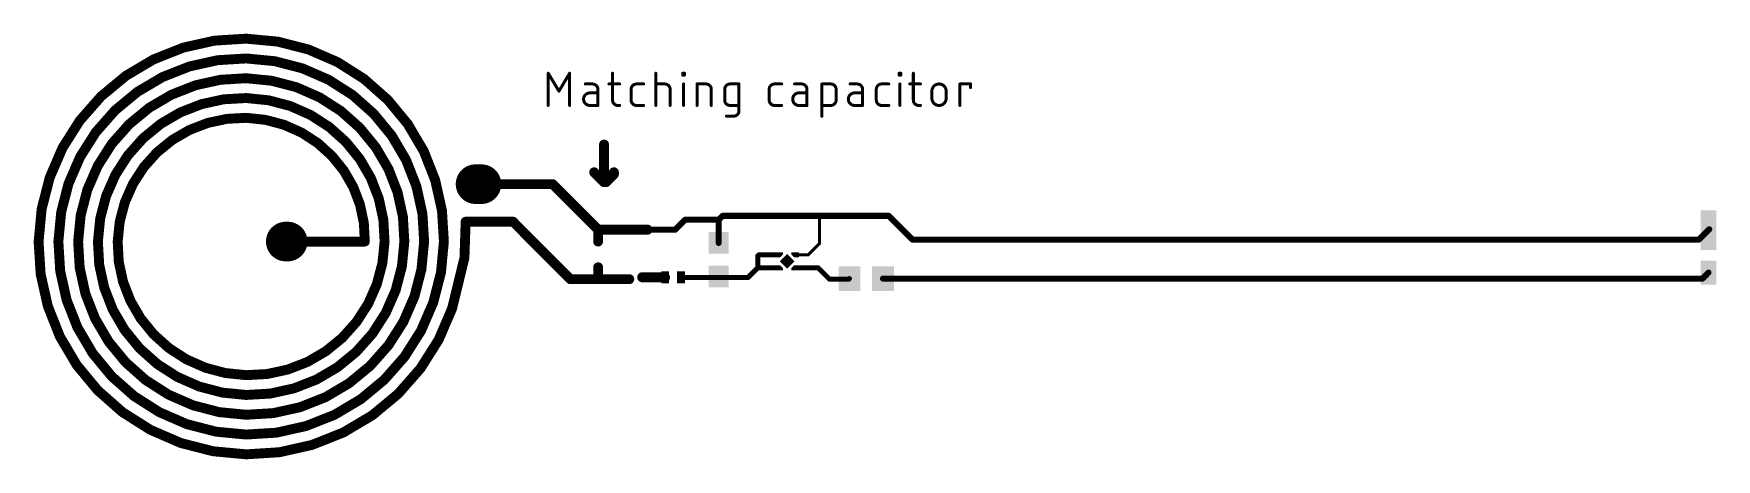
# Model space of a CAD drawing. Extents: x 6.7 to 91.9, y 5.9 to 27.4.
import ezdxf

# ---------------------------------------------------------------- set-up
doc = ezdxf.new("R2010")
doc.units = 0
doc.layers.add('1', color=22, linetype='CONTINUOUS')

# ---------------------------------------------------------------- blocks, each defined once
blk = doc.blocks.new('RECT')
blk.add_solid([(-0.5, -0.5), (0.5, -0.5), (-0.5, 0.5), (0.5, 0.5)])

msp = doc.modelspace()

# ---------------------------------------------------------------- linework, layer by layer
at = {"layer": '1'}
for points, const_width in [([(15.8926, 27.0485), (14.3171, 26.6959)], 0.5), ([(17.5, 27.15), (15.8926, 27.0485)], 0.5), ([(19.0995, 26.9991), (17.5, 27.15)], 0.5), ([(20.652, 26.6008), (19.0995, 26.9991)], 0.5), ([(14.3171, 26.6959), (12.8125, 26.0996)], 0.5), ([(17.5, 26.15), (16.0491, 26.0608)], 0.5), ([(18.9431, 26.0114), (17.5, 26.15)], 0.5), ([(22.1194, 25.966), (20.652, 26.6008)], 0.5), ([(12.8125, 26.0996), (11.4164, 25.2733)], 0.5), ([(14.6261, 25.7448), (13.2665, 25.2086)], 0.5), ([(16.0491, 26.0608), (14.6261, 25.7448)], 0.5), ([(20.343, 25.6497), (18.9431, 26.0114)], 0.5), ([(21.6654, 25.075), (20.343, 25.6497)], 0.5), ([(23.466, 25.1115), (22.1194, 25.966)], 0.5), ([(11.4164, 25.2733), (10.1638, 24.2362)], 0.5), ([(12.0042, 24.4643), (10.8709, 23.5291)], 0.5), ([(13.2665, 25.2086), (12.0042, 24.4643)], 0.5), ([(14.9352, 24.7938), (13.7205, 24.3176)], 0.5), ([(16.2055, 25.0731), (14.9352, 24.7938)], 0.5), ([(17.5, 25.15), (16.2055, 25.0731)], 0.5), ([(18.7867, 25.0237), (17.5, 25.15)], 0.5), ([(20.0339, 24.6987), (18.7867, 25.0237)], 0.5), ([(21.2114, 24.184), (20.0339, 24.6987)], 0.5), ([(22.8782, 24.3025), (21.6654, 25.075)], 0.5), ([(24.6595, 24.0595), (23.466, 25.1115)], 0.5), ([(32.7762, 23.7762), (32.7762, 25.4018)], 0.1524), ([(32.7762, 25.4018), (33.3181, 24.4987)], 0.1524), ([(33.3181, 24.4987), (33.8599, 25.4018)], 0.1524), ([(33.8599, 25.4018), (33.8599, 23.7762)], 0.1524), ([(35.0163, 24.8599), (34.655, 24.8599)], 0.1524), ([(35.8491, 24.8599), (36.391, 24.8599)], 0.1524), ([(36.0298, 25.4018), (36.0298, 24.0471)], 0.1524), ([(37.2415, 24.8599), (37.6028, 24.8599)], 0.1524), ([(38.2193, 23.7762), (38.2193, 25.4018)], 0.1524), ([(38.2193, 24.8599), (38.6709, 24.8599)], 0.1524), ([(39.5775, 25.3115), (39.5775, 25.4018)], 0.1524), ([(39.5775, 25.4018), (39.6678, 25.4018)], 0.1524), ([(39.6678, 25.3115), (39.5775, 25.3115)], 0.1524), ([(39.6227, 23.7762), (39.6227, 24.8599)], 0.1524), ([(39.6678, 25.4018), (39.6678, 25.3115)], 0.1524), ([(40.3035, 23.7762), (40.3035, 24.8599)], 0.1524), ([(40.3035, 24.8599), (40.755, 24.8599)], 0.1524), ([(41.9739, 24.8599), (42.4255, 24.8599)], 0.1524), ([(42.4255, 24.8599), (42.4255, 23.5053)], 0.1524), ([(44.2235, 24.8599), (44.5847, 24.8599)], 0.1524), ([(45.5934, 24.8599), (45.2322, 24.8599)], 0.1524), ([(46.6154, 23.2343), (46.6154, 24.8599)], 0.1524), ([(46.6154, 24.8599), (47.067, 24.8599)], 0.1524), ([(48.407, 24.8599), (48.0458, 24.8599)], 0.1524), ([(49.6423, 24.8599), (50.0035, 24.8599)], 0.1524), ([(50.5194, 25.3115), (50.5194, 25.4018)], 0.1524), ([(50.5194, 25.4018), (50.6097, 25.4018)], 0.1524), ([(50.6097, 25.3115), (50.5194, 25.3115)], 0.1524), ([(50.5645, 23.7762), (50.5645, 24.8599)], 0.1524), ([(50.6097, 25.4018), (50.6097, 25.3115)], 0.1524), ([(51.0635, 24.8599), (51.6054, 24.8599)], 0.1524), ([(51.2441, 25.4018), (51.2441, 24.0471)], 0.1524), ([(53.5985, 23.7762), (53.5985, 24.8599)], 0.1524), ([(53.5985, 24.8599), (54.1404, 24.8599)], 0.1524), ([(54.1404, 24.8599), (54.1404, 24.6793)], 0.1524), ([(10.1638, 24.2362), (9.0862, 23.013)], 0.5), ([(12.592, 23.6553), (11.578, 22.822)], 0.5), ([(13.7205, 24.3176), (12.592, 23.6553)], 0.5), ([(15.2442, 23.8427), (14.1745, 23.4266)], 0.5), ([(16.3619, 24.0854), (15.2442, 23.8427)], 0.5), ([(17.5, 24.15), (16.3619, 24.0854)], 0.5), ([(18.6302, 24.036), (17.5, 24.15)], 0.5), ([(19.7249, 23.7476), (18.6302, 24.036)], 0.5), ([(20.7574, 23.293), (19.7249, 23.7476)], 0.5), ([(22.2904, 23.4935), (21.2114, 24.184)], 0.5), ([(23.9523, 23.3523), (22.8782, 24.3025)], 0.5), ([(25.6711, 22.8366), (24.6595, 24.0595)], 0.5), ([(35.2872, 24.4084), (34.8808, 24.4084)], 0.1524), ([(34.8808, 23.7762), (35.2872, 23.7762)], 0.1524), ([(35.2872, 23.7762), (35.2872, 24.589)], 0.1524), ([(36.3007, 23.7762), (36.391, 23.7762)], 0.1524), ([(36.9706, 24.0471), (36.9706, 24.589)], 0.1524), ([(37.6028, 23.7762), (37.2415, 23.7762)], 0.1524), ([(38.9418, 24.589), (38.9418, 23.7762)], 0.1524), ([(41.026, 24.589), (41.026, 23.7762)], 0.1524), ([(41.703, 24.0471), (41.703, 24.589)], 0.1524), ([(42.4255, 23.7762), (41.9739, 23.7762)], 0.1524), ([(43.9525, 24.0471), (43.9525, 24.589)], 0.1524), ([(44.5847, 23.7762), (44.2235, 23.7762)], 0.1524), ([(45.8643, 24.4084), (45.4579, 24.4084)], 0.1524), ([(45.4579, 23.7762), (45.8643, 23.7762)], 0.1524), ([(45.8643, 23.7762), (45.8643, 24.589)], 0.1524), ([(47.067, 23.7762), (46.6154, 23.7762)], 0.1524), ([(47.3379, 24.589), (47.3379, 24.0471)], 0.1524), ([(48.678, 24.4084), (48.2716, 24.4084)], 0.1524), ([(48.2716, 23.7762), (48.678, 23.7762)], 0.1524), ([(48.678, 23.7762), (48.678, 24.589)], 0.1524), ([(49.3714, 24.0471), (49.3714, 24.589)], 0.1524), ([(50.0035, 23.7762), (49.6423, 23.7762)], 0.1524), ([(51.5151, 23.7762), (51.6054, 23.7762)], 0.1524), ([(52.1832, 24.1374), (52.1832, 24.4987)], 0.1524), ([(52.9057, 24.4987), (52.9057, 24.1374)], 0.1524), ([(9.0862, 23.013), (8.2113, 21.6329)], 0.5), ([(10.8709, 23.5291), (9.8952, 22.4252)], 0.5), ([(11.578, 22.822), (10.7043, 21.8374)], 0.5), ([(13.1798, 22.8463), (12.2851, 22.1149)], 0.5), ([(14.1745, 23.4266), (13.1798, 22.8463)], 0.5), ([(15.5532, 22.8917), (14.6285, 22.5356)], 0.5), ([(16.5184, 23.0977), (15.5532, 22.8917)], 0.5), ([(17.5, 23.15), (16.5184, 23.0977)], 0.5), ([(18.4738, 23.0484), (17.5, 23.15)], 0.5), ([(19.4159, 22.7966), (18.4738, 23.0484)], 0.5), ([(20.3034, 22.402), (19.4159, 22.7966)], 0.5), ([(21.7027, 22.6845), (20.7574, 23.293)], 0.5), ([(23.2452, 22.6452), (22.2904, 23.4935)], 0.5), ([(24.8621, 22.2488), (23.9523, 23.3523)], 0.5), ([(26.4769, 21.474), (25.6711, 22.8366)], 0.5), ([(42.1545, 23.2343), (41.7933, 23.2343)], 0.1524), ([(9.8952, 22.4252), (9.1023, 21.1789)], 0.5), ([(12.2851, 22.1149), (11.5133, 21.2496)], 0.5), ([(13.7676, 22.0373), (12.9922, 21.4078)], 0.5), ([(14.6285, 22.5356), (13.7676, 22.0373)], 0.5), ([(21.1149, 21.8755), (20.3034, 22.402)], 0.5), ([(22.5381, 21.9381), (21.7027, 22.6845)], 0.5), ([(23.244, 21.0733), (22.5381, 21.9381)], 0.5), ([(24.053, 21.6611), (23.2452, 22.6452)], 0.5), ([(25.5859, 21.02), (24.8621, 22.2488)], 0.5), ([(8.2113, 21.6329), (7.5615, 20.1292)], 0.5), ([(9.1023, 21.1789), (8.5125, 19.8202)], 0.5), ([(10.7043, 21.8374), (9.9933, 20.7249)], 0.5), ([(11.5133, 21.2496), (10.8843, 20.2709)], 0.5), ([(12.9922, 21.4078), (12.3223, 20.6618)], 0.5), ([(21.831, 21.231), (21.1149, 21.8755)], 0.5), ([(22.435, 20.4855), (21.831, 21.231)], 0.5), ([(23.8039, 20.112), (23.244, 21.0733)], 0.5), ([(24.6949, 20.566), (24.053, 21.6611)], 0.5), ([(27.0581, 20.0056), (26.4769, 21.474)], 0.5), ([(35.6, 21.8), (35.6, 19.9)], 0.5), ([(9.9933, 20.7249), (9.4636, 19.5112)], 0.5), ([(10.8843, 20.2709), (10.4146, 19.2022)], 0.5), ([(12.3223, 20.6618), (11.7753, 19.8169)], 0.5), ([(22.9129, 19.658), (22.435, 20.4855)], 0.5), ([(25.156, 19.3876), (24.6949, 20.566)], 0.5), ([(26.1071, 19.6966), (25.5859, 21.02)], 0.5), ([(29.1, 19.8), (29.4, 19.8)], 2), ([(35.1, 20.4), (35.6, 19.9)], 0.5), ([(35.7, 19.9), (36.1, 20.3)], 0.5), ([(36.1, 20.3), (36.1, 20.4)], 0.5), ([(7.5615, 20.1292), (7.154, 18.5387)], 0.5), ([(8.5125, 19.8202), (8.1417, 18.3822)], 0.5), ([(9.4636, 19.5112), (9.1293, 18.2258)], 0.5), ([(11.7753, 19.8169), (11.3657, 18.8932)], 0.5), ([(23.2539, 18.7696), (22.9129, 19.658)], 0.5), ([(24.2049, 19.0786), (23.8039, 20.112)], 0.5), ([(25.4262, 18.1554), (25.156, 19.3876)], 0.5), ([(26.4139, 18.3118), (26.1071, 19.6966)], 0.5), ([(27.4016, 18.4683), (27.0581, 20.0056)], 0.5), ([(29.4, 19.8), (33, 19.8)], 0.5), ([(35.3, 17.5), (33, 19.8)], 0.5), ([(35.6, 19.9), (35.7, 19.9)], 0.5), ([(7.154, 18.5387), (7, 16.9)], 0.5), ([(10.4146, 19.2022), (10.117, 18.0693)], 0.5), ([(11.3657, 18.8932), (11.1047, 17.9129)], 0.5), ([(23.4508, 17.8425), (23.2539, 18.7696)], 0.5), ([(24.4385, 17.999), (24.2049, 19.0786)], 0.5), ([(8.1417, 18.3822), (8, 16.9)], 0.5), ([(9.1293, 18.2258), (9, 16.9)], 0.5), ([(10.117, 18.0693), (10, 16.9)], 0.5), ([(11.1047, 17.9129), (11, 16.9)], 0.5), ([(19.6, 16.9), (19.5, 16.9)], 2), ([(23.5, 16.9), (23.4508, 17.8425)], 0.5), ([(24.5, 16.9), (24.4385, 17.999)], 0.5), ([(25.5, 16.9), (25.4262, 18.1554)], 0.5), ([(26.5, 16.9), (26.4139, 18.3118)], 0.5), ([(27.5, 16.9), (27.4016, 18.4683)], 0.5), ([(28.5399, 16.0831), (28.6, 17.9)], 0.5), ([(28.6, 17.9), (31, 17.9)], 0.5), ([(31, 17.9), (33.9, 15)], 0.5), ([(39.7, 18), (39.2, 17.5)], 0.3048), ([(41.4, 18), (39.7, 18)], 0.3048), ([(41.4, 18), (41.6, 18.2)], 0.3048), ([(41.4, 16.83), (41.4, 18)], 0.3048), ([(41.6, 18.2), (46.5, 18.2)], 0.3048), ([(46.5, 18.2), (50, 18.2)], 0.3048), ([(46.5, 16.8), (46.5, 18.2)], 0.1524), ([(50, 18.2), (51.2, 17)], 0.3048), ([(7, 16.9), (7.1046, 15.2535)], 0.5), ([(8, 16.9), (8.0923, 15.41)], 0.5), ([(9, 16.9), (9.08, 15.5664)], 0.5), ([(10, 16.9), (10.0676, 15.7228)], 0.5), ([(11, 16.9), (11.0553, 15.8793)], 0.5), ([(23.5, 16.9), (19.6, 16.9)], 0.5), ([(24.3891, 15.8089), (24.5, 16.9)], 0.5), ([(25.3768, 15.6524), (25.5, 16.9)], 0.5), ([(26.3645, 15.496), (26.5, 16.9)], 0.5), ([(27.3522, 15.3396), (27.5, 16.9)], 0.5), ([(37.8, 17.5), (35.3, 17.5)], 0.5), ([(35.3, 17.5), (35.3, 16.9)], 0.5), ([(39.2, 17.5), (37.8, 17.5)], 0.3048), ([(51.2, 17), (90.98, 17)], 0.3048), ([(90.98, 17), (91.46, 17.48)], 0.3048), ([(91.5, 17.52), (91.46, 17.48)], 0.3048), ([(27.9141, 13.5163), (28.5399, 16.0831)], 0.5), ([(43.425, 16.225), (43.375, 16.175)], 0.254), ([(43.375, 16.175), (43.375, 15.575)], 0.254), ([(44.46, 16.225), (43.425, 16.225)], 0.254), ([(44.26, 16.095), (44.26, 16.355)], 0.001), ([(44.26, 16.355), (44.65, 16.355)], 0.001), ([(44.261, 16.095), (44.261, 16.355)], 0.001), ([(44.262, 16.095), (44.262, 16.355)], 0.001), ([(44.263, 16.095), (44.263, 16.355)], 0.001), ([(44.264, 16.095), (44.264, 16.355)], 0.001), ([(44.265, 16.095), (44.265, 16.355)], 0.001), ([(44.266, 16.095), (44.266, 16.355)], 0.001), ([(44.267, 16.095), (44.267, 16.355)], 0.001), ([(44.268, 16.095), (44.268, 16.355)], 0.001), ([(44.269, 16.095), (44.269, 16.355)], 0.001), ([(44.27, 16.095), (44.27, 16.355)], 0.001), ([(44.271, 16.095), (44.271, 16.355)], 0.001), ([(44.272, 16.095), (44.272, 16.355)], 0.001), ([(44.273, 16.095), (44.273, 16.355)], 0.001), ([(44.274, 16.095), (44.274, 16.355)], 0.001), ([(44.275, 16.095), (44.275, 16.355)], 0.001), ([(44.276, 16.095), (44.276, 16.355)], 0.001), ([(44.277, 16.095), (44.277, 16.355)], 0.001), ([(44.278, 16.095), (44.278, 16.355)], 0.001), ([(44.279, 16.095), (44.279, 16.355)], 0.001), ([(44.28, 16.095), (44.28, 16.355)], 0.001), ([(44.281, 16.095), (44.281, 16.355)], 0.001), ([(44.282, 16.095), (44.282, 16.355)], 0.001), ([(44.283, 16.095), (44.283, 16.355)], 0.001), ([(44.284, 16.095), (44.284, 16.355)], 0.001), ([(44.285, 16.095), (44.285, 16.355)], 0.001), ([(44.286, 16.095), (44.286, 16.355)], 0.001), ([(44.287, 16.095), (44.287, 16.355)], 0.001), ([(44.288, 16.095), (44.288, 16.355)], 0.001), ([(44.289, 16.095), (44.289, 16.355)], 0.001), ([(44.29, 16.095), (44.29, 16.355)], 0.001), ([(44.291, 16.095), (44.291, 16.355)], 0.001), ([(44.292, 16.095), (44.292, 16.355)], 0.001), ([(44.293, 16.095), (44.293, 16.355)], 0.001), ([(44.294, 16.095), (44.294, 16.355)], 0.001), ([(44.295, 16.095), (44.295, 16.355)], 0.001), ([(44.296, 16.095), (44.296, 16.355)], 0.001), ([(44.297, 16.095), (44.297, 16.355)], 0.001), ([(44.298, 16.095), (44.298, 16.355)], 0.001), ([(44.299, 16.095), (44.299, 16.355)], 0.001), ([(44.3, 16.095), (44.3, 16.355)], 0.001), ([(44.301, 16.095), (44.301, 16.355)], 0.001), ([(44.302, 16.095), (44.302, 16.355)], 0.001), ([(44.303, 16.095), (44.303, 16.355)], 0.001), ([(44.304, 16.095), (44.304, 16.355)], 0.001), ([(44.305, 16.095), (44.305, 16.355)], 0.001), ([(44.306, 16.095), (44.306, 16.355)], 0.001), ([(44.307, 16.095), (44.307, 16.355)], 0.001), ([(44.308, 16.095), (44.308, 16.355)], 0.001), ([(44.309, 16.095), (44.309, 16.355)], 0.001), ([(44.31, 16.095), (44.31, 16.355)], 0.001), ([(44.311, 16.095), (44.311, 16.355)], 0.001), ([(44.312, 16.095), (44.312, 16.355)], 0.001), ([(44.313, 16.095), (44.313, 16.355)], 0.001), ([(44.314, 16.095), (44.314, 16.355)], 0.001), ([(44.315, 16.095), (44.315, 16.355)], 0.001), ([(44.316, 16.095), (44.316, 16.355)], 0.001), ([(44.317, 16.095), (44.317, 16.355)], 0.001), ([(44.318, 16.095), (44.318, 16.355)], 0.001), ([(44.319, 16.095), (44.319, 16.355)], 0.001), ([(44.32, 16.095), (44.32, 16.355)], 0.001), ([(44.321, 16.095), (44.321, 16.355)], 0.001), ([(44.322, 16.095), (44.322, 16.355)], 0.001), ([(44.323, 16.095), (44.323, 16.355)], 0.001), ([(44.324, 16.095), (44.324, 16.355)], 0.001), ([(44.325, 16.095), (44.325, 16.355)], 0.001), ([(44.326, 16.095), (44.326, 16.355)], 0.001), ([(44.327, 16.095), (44.327, 16.355)], 0.001), ([(44.328, 16.095), (44.328, 16.355)], 0.001), ([(44.329, 16.095), (44.329, 16.355)], 0.001), ([(44.33, 16.095), (44.33, 16.355)], 0.001), ([(44.331, 16.095), (44.331, 16.355)], 0.001), ([(44.332, 16.095), (44.332, 16.355)], 0.001), ([(44.333, 16.095), (44.333, 16.355)], 0.001), ([(44.334, 16.095), (44.334, 16.355)], 0.001), ([(44.335, 16.095), (44.335, 16.355)], 0.001), ([(44.336, 16.095), (44.336, 16.355)], 0.001), ([(44.337, 16.095), (44.337, 16.355)], 0.001), ([(44.338, 16.095), (44.338, 16.355)], 0.001), ([(44.339, 16.095), (44.339, 16.355)], 0.001), ([(44.34, 16.095), (44.34, 16.355)], 0.001), ([(44.341, 16.095), (44.341, 16.355)], 0.001), ([(44.342, 16.095), (44.342, 16.355)], 0.001), ([(44.343, 16.095), (44.343, 16.355)], 0.001), ([(44.344, 16.095), (44.344, 16.355)], 0.001), ([(44.345, 16.095), (44.345, 16.355)], 0.001), ([(44.346, 16.095), (44.346, 16.355)], 0.001), ([(44.347, 16.095), (44.347, 16.355)], 0.001), ([(44.348, 16.095), (44.348, 16.355)], 0.001), ([(44.349, 16.095), (44.349, 16.355)], 0.001), ([(44.35, 16.095), (44.35, 16.355)], 0.001), ([(44.351, 16.095), (44.351, 16.355)], 0.001), ([(44.352, 16.095), (44.352, 16.355)], 0.001), ([(44.353, 16.095), (44.353, 16.355)], 0.001), ([(44.354, 16.095), (44.354, 16.355)], 0.001), ([(44.355, 16.095), (44.355, 16.355)], 0.001), ([(44.356, 16.095), (44.356, 16.355)], 0.001), ([(44.357, 16.095), (44.357, 16.355)], 0.001), ([(44.358, 16.095), (44.358, 16.355)], 0.001), ([(44.359, 16.095), (44.359, 16.355)], 0.001), ([(44.36, 16.095), (44.36, 16.355)], 0.001), ([(44.361, 16.095), (44.361, 16.355)], 0.001), ([(44.362, 16.095), (44.362, 16.355)], 0.001), ([(44.363, 16.095), (44.363, 16.355)], 0.001), ([(44.364, 16.095), (44.364, 16.355)], 0.001), ([(44.365, 16.095), (44.365, 16.355)], 0.001), ([(44.366, 16.095), (44.366, 16.355)], 0.001), ([(44.367, 16.095), (44.367, 16.355)], 0.001), ([(44.368, 16.095), (44.368, 16.355)], 0.001), ([(44.369, 16.095), (44.369, 16.355)], 0.001), ([(44.37, 16.095), (44.37, 16.355)], 0.001), ([(44.371, 16.095), (44.371, 16.355)], 0.001), ([(44.372, 16.095), (44.372, 16.355)], 0.001), ([(44.373, 16.095), (44.373, 16.355)], 0.001), ([(44.374, 16.095), (44.374, 16.355)], 0.001), ([(44.375, 16.095), (44.375, 16.355)], 0.001), ([(44.376, 16.095), (44.376, 16.355)], 0.001), ([(44.377, 16.095), (44.377, 16.355)], 0.001), ([(44.378, 16.095), (44.378, 16.355)], 0.001), ([(44.379, 16.095), (44.379, 16.355)], 0.001), ([(44.38, 16.095), (44.38, 16.355)], 0.001), ([(44.381, 16.095), (44.381, 16.355)], 0.001), ([(44.382, 16.095), (44.382, 16.355)], 0.001), ([(44.383, 16.095), (44.383, 16.355)], 0.001), ([(44.384, 16.095), (44.384, 16.355)], 0.001), ([(44.385, 16.095), (44.385, 16.355)], 0.001), ([(44.386, 16.095), (44.386, 16.355)], 0.001), ([(44.387, 16.095), (44.387, 16.355)], 0.001), ([(44.388, 16.095), (44.388, 16.355)], 0.001), ([(44.389, 16.095), (44.389, 16.355)], 0.001), ([(44.39, 16.095), (44.39, 16.355)], 0.001), ([(44.391, 16.095), (44.391, 16.355)], 0.001), ([(44.392, 16.095), (44.392, 16.355)], 0.001), ([(44.393, 16.095), (44.393, 16.355)], 0.001), ([(44.394, 16.095), (44.394, 16.355)], 0.001), ([(44.395, 16.095), (44.395, 16.355)], 0.001), ([(44.396, 16.095), (44.396, 16.355)], 0.001), ([(44.397, 16.095), (44.397, 16.355)], 0.001), ([(44.398, 16.095), (44.398, 16.355)], 0.001), ([(44.399, 16.095), (44.399, 16.355)], 0.001), ([(44.4, 16.095), (44.4, 16.355)], 0.001), ([(44.401, 16.095), (44.401, 16.355)], 0.001), ([(44.402, 16.095), (44.402, 16.355)], 0.001), ([(44.403, 16.095), (44.403, 16.355)], 0.001), ([(44.404, 16.095), (44.404, 16.355)], 0.001), ([(44.405, 16.095), (44.405, 16.355)], 0.001), ([(44.406, 16.095), (44.406, 16.355)], 0.001), ([(44.407, 16.095), (44.407, 16.355)], 0.001), ([(44.408, 16.095), (44.408, 16.355)], 0.001), ([(44.409, 16.095), (44.409, 16.355)], 0.001), ([(44.41, 16.095), (44.41, 16.355)], 0.001), ([(44.411, 16.095), (44.411, 16.355)], 0.001), ([(44.412, 16.095), (44.412, 16.355)], 0.001), ([(44.413, 16.095), (44.413, 16.355)], 0.001), ([(44.414, 16.095), (44.414, 16.355)], 0.001), ([(44.415, 16.095), (44.415, 16.355)], 0.001), ([(44.416, 16.095), (44.416, 16.355)], 0.001), ([(44.417, 16.095), (44.417, 16.355)], 0.001), ([(44.418, 16.095), (44.418, 16.355)], 0.001), ([(44.419, 16.095), (44.419, 16.355)], 0.001), ([(44.42, 16.095), (44.42, 16.355)], 0.001), ([(44.421, 16.095), (44.421, 16.355)], 0.001), ([(44.422, 16.095), (44.422, 16.355)], 0.001), ([(44.423, 16.095), (44.423, 16.355)], 0.001), ([(44.424, 16.095), (44.424, 16.355)], 0.001), ([(44.425, 16.095), (44.425, 16.355)], 0.001), ([(44.426, 16.095), (44.426, 16.355)], 0.001), ([(44.427, 16.095), (44.427, 16.355)], 0.001), ([(44.428, 16.095), (44.428, 16.355)], 0.001), ([(44.429, 16.095), (44.429, 16.355)], 0.001), ([(44.43, 16.095), (44.43, 16.355)], 0.001), ([(44.431, 16.095), (44.431, 16.355)], 0.001), ([(44.432, 16.095), (44.432, 16.355)], 0.001), ([(44.433, 16.095), (44.433, 16.355)], 0.001), ([(44.434, 16.095), (44.434, 16.355)], 0.001), ([(44.435, 16.095), (44.435, 16.355)], 0.001), ([(44.436, 16.095), (44.436, 16.355)], 0.001), ([(44.437, 16.095), (44.437, 16.355)], 0.001), ([(44.438, 16.095), (44.438, 16.355)], 0.001), ([(44.439, 16.095), (44.439, 16.355)], 0.001), ([(44.44, 16.095), (44.44, 16.355)], 0.001), ([(44.441, 16.095), (44.441, 16.355)], 0.001), ([(44.442, 16.095), (44.442, 16.355)], 0.001), ([(44.443, 16.095), (44.443, 16.355)], 0.001), ([(44.444, 16.095), (44.444, 16.355)], 0.001), ([(44.445, 16.095), (44.445, 16.355)], 0.001), ([(44.446, 16.095), (44.446, 16.355)], 0.001), ([(44.447, 16.095), (44.447, 16.355)], 0.001), ([(44.448, 16.095), (44.448, 16.355)], 0.001), ([(44.449, 16.095), (44.449, 16.355)], 0.001), ([(44.45, 16.095), (44.45, 16.355)], 0.001), ([(44.451, 16.095), (44.451, 16.355)], 0.001), ([(44.452, 16.095), (44.452, 16.355)], 0.001), ([(44.453, 16.095), (44.453, 16.355)], 0.001), ([(44.454, 16.095), (44.454, 16.355)], 0.001), ([(44.455, 16.095), (44.455, 16.355)], 0.001), ([(44.456, 16.095), (44.456, 16.355)], 0.001), ([(44.457, 16.095), (44.457, 16.355)], 0.001), ([(44.458, 16.095), (44.458, 16.355)], 0.001), ([(44.459, 16.095), (44.459, 16.355)], 0.001), ([(44.46, 16.095), (44.46, 16.355)], 0.001), ([(44.461, 16.095), (44.461, 16.355)], 0.001), ([(44.462, 16.095), (44.462, 16.355)], 0.001), ([(44.463, 16.095), (44.463, 16.355)], 0.001), ([(44.464, 16.095), (44.464, 16.355)], 0.001), ([(44.465, 16.095), (44.465, 16.355)], 0.001), ([(44.466, 16.095), (44.466, 16.355)], 0.001), ([(44.467, 16.095), (44.467, 16.355)], 0.001), ([(44.468, 16.095), (44.468, 16.355)], 0.001), ([(44.469, 16.095), (44.469, 16.355)], 0.001), ([(44.47, 16.095), (44.47, 16.355)], 0.001), ([(44.471, 16.095), (44.471, 16.355)], 0.001), ([(44.472, 16.095), (44.472, 16.355)], 0.001), ([(44.473, 16.095), (44.473, 16.355)], 0.001), ([(44.474, 16.095), (44.474, 16.355)], 0.001), ([(44.475, 16.095), (44.475, 16.355)], 0.001), ([(44.476, 16.095), (44.476, 16.355)], 0.001), ([(44.477, 16.095), (44.477, 16.355)], 0.001), ([(44.478, 16.095), (44.478, 16.355)], 0.001), ([(44.479, 16.095), (44.479, 16.355)], 0.001), ([(44.48, 16.095), (44.48, 16.355)], 0.001), ([(44.481, 16.095), (44.481, 16.355)], 0.001), ([(44.482, 16.095), (44.482, 16.355)], 0.001), ([(44.483, 16.095), (44.483, 16.355)], 0.001), ([(44.484, 16.095), (44.484, 16.355)], 0.001), ([(44.485, 16.095), (44.485, 16.355)], 0.001), ([(44.486, 16.095), (44.486, 16.355)], 0.001), ([(44.487, 16.095), (44.487, 16.355)], 0.001), ([(44.488, 16.095), (44.488, 16.355)], 0.001), ([(44.489, 16.095), (44.489, 16.355)], 0.001), ([(44.49, 16.095), (44.49, 16.355)], 0.001), ([(44.491, 16.095), (44.491, 16.355)], 0.001), ([(44.492, 16.095), (44.492, 16.355)], 0.001), ([(44.493, 16.095), (44.493, 16.355)], 0.001), ([(44.494, 16.095), (44.494, 16.355)], 0.001), ([(44.495, 16.095), (44.495, 16.355)], 0.001), ([(44.65, 16.245), (44.495, 16.095)], 0.001), ([(44.496, 16.096), (44.496, 16.355)], 0.001), ([(44.497, 16.0969), (44.497, 16.355)], 0.001), ([(44.498, 16.0979), (44.498, 16.355)], 0.001), ([(44.499, 16.0989), (44.499, 16.355)], 0.001), ([(44.5, 16.0998), (44.5, 16.355)], 0.001), ([(44.501, 16.1008), (44.501, 16.355)], 0.001), ([(44.502, 16.1018), (44.502, 16.355)], 0.001), ([(44.503, 16.1027), (44.503, 16.355)], 0.001), ([(44.504, 16.1037), (44.504, 16.355)], 0.001), ([(44.505, 16.1047), (44.505, 16.355)], 0.001), ([(44.506, 16.1056), (44.506, 16.355)], 0.001), ([(44.507, 16.1066), (44.507, 16.355)], 0.001), ([(44.508, 16.1076), (44.508, 16.355)], 0.001), ([(44.509, 16.1086), (44.509, 16.355)], 0.001), ([(44.51, 16.1095), (44.51, 16.355)], 0.001), ([(44.511, 16.1105), (44.511, 16.355)], 0.001), ([(44.512, 16.1115), (44.512, 16.355)], 0.001), ([(44.513, 16.1124), (44.513, 16.355)], 0.001), ([(44.514, 16.1134), (44.514, 16.355)], 0.001), ([(44.515, 16.1144), (44.515, 16.355)], 0.001), ([(44.516, 16.1153), (44.516, 16.355)], 0.001), ([(44.517, 16.1163), (44.517, 16.355)], 0.001), ([(44.518, 16.1173), (44.518, 16.355)], 0.001), ([(44.519, 16.1182), (44.519, 16.355)], 0.001), ([(44.52, 16.1192), (44.52, 16.355)], 0.001), ([(44.521, 16.1202), (44.521, 16.355)], 0.001), ([(44.522, 16.1211), (44.522, 16.355)], 0.001), ([(44.523, 16.1221), (44.523, 16.355)], 0.001), ([(44.524, 16.1231), (44.524, 16.355)], 0.001), ([(44.525, 16.124), (44.525, 16.355)], 0.001), ([(44.526, 16.125), (44.526, 16.355)], 0.001), ([(44.527, 16.126), (44.527, 16.355)], 0.001), ([(44.528, 16.1269), (44.528, 16.355)], 0.001), ([(44.529, 16.1279), (44.529, 16.355)], 0.001), ([(44.53, 16.1289), (44.53, 16.355)], 0.001), ([(44.531, 16.1298), (44.531, 16.355)], 0.001), ([(44.532, 16.1308), (44.532, 16.355)], 0.001), ([(44.533, 16.1318), (44.533, 16.355)], 0.001), ([(44.534, 16.1327), (44.534, 16.355)], 0.001), ([(44.535, 16.1337), (44.535, 16.355)], 0.001), ([(44.536, 16.1347), (44.536, 16.355)], 0.001), ([(44.537, 16.1356), (44.537, 16.355)], 0.001), ([(44.538, 16.1366), (44.538, 16.355)], 0.001), ([(44.539, 16.1376), (44.539, 16.355)], 0.001), ([(44.54, 16.1386), (44.54, 16.355)], 0.001), ([(44.541, 16.1395), (44.541, 16.355)], 0.001), ([(44.542, 16.1405), (44.542, 16.355)], 0.001), ([(44.543, 16.1415), (44.543, 16.355)], 0.001), ([(44.544, 16.1424), (44.544, 16.355)], 0.001), ([(44.545, 16.1434), (44.545, 16.355)], 0.001), ([(44.546, 16.1444), (44.546, 16.355)], 0.001), ([(44.547, 16.1453), (44.547, 16.355)], 0.001), ([(44.548, 16.1463), (44.548, 16.355)], 0.001), ([(44.549, 16.1473), (44.549, 16.355)], 0.001), ([(44.55, 16.1482), (44.55, 16.355)], 0.001), ([(44.551, 16.1492), (44.551, 16.355)], 0.001), ([(44.552, 16.1502), (44.552, 16.355)], 0.001), ([(44.553, 16.1511), (44.553, 16.355)], 0.001), ([(44.554, 16.1521), (44.554, 16.355)], 0.001), ([(44.555, 16.1531), (44.555, 16.355)], 0.001), ([(44.556, 16.154), (44.556, 16.355)], 0.001), ([(44.557, 16.155), (44.557, 16.355)], 0.001), ([(44.558, 16.156), (44.558, 16.355)], 0.001), ([(44.559, 16.1569), (44.559, 16.355)], 0.001), ([(44.56, 16.1579), (44.56, 16.355)], 0.001), ([(44.561, 16.1589), (44.561, 16.355)], 0.001), ([(44.562, 16.1598), (44.562, 16.355)], 0.001), ([(44.563, 16.1608), (44.563, 16.355)], 0.001), ([(44.564, 16.1618), (44.564, 16.355)], 0.001), ([(44.565, 16.1627), (44.565, 16.355)], 0.001), ([(44.566, 16.1637), (44.566, 16.355)], 0.001), ([(44.567, 16.1647), (44.567, 16.355)], 0.001), ([(44.568, 16.1656), (44.568, 16.355)], 0.001), ([(44.569, 16.1666), (44.569, 16.355)], 0.001), ([(44.57, 16.1676), (44.57, 16.355)], 0.001), ([(44.571, 16.1685), (44.571, 16.355)], 0.001), ([(44.572, 16.1695), (44.572, 16.355)], 0.001), ([(44.573, 16.1705), (44.573, 16.355)], 0.001), ([(44.574, 16.1715), (44.574, 16.355)], 0.001), ([(44.575, 16.1724), (44.575, 16.355)], 0.001), ([(44.576, 16.1734), (44.576, 16.355)], 0.001), ([(44.577, 16.1744), (44.577, 16.355)], 0.001), ([(44.578, 16.1753), (44.578, 16.355)], 0.001), ([(44.579, 16.1763), (44.579, 16.355)], 0.001), ([(44.58, 16.1773), (44.58, 16.355)], 0.001), ([(44.581, 16.1782), (44.581, 16.355)], 0.001), ([(44.582, 16.1792), (44.582, 16.355)], 0.001), ([(44.583, 16.1802), (44.583, 16.355)], 0.001), ([(44.584, 16.1811), (44.584, 16.355)], 0.001), ([(44.585, 16.1821), (44.585, 16.355)], 0.001), ([(44.586, 16.1831), (44.586, 16.355)], 0.001), ([(44.587, 16.184), (44.587, 16.355)], 0.001), ([(44.588, 16.185), (44.588, 16.355)], 0.001), ([(44.589, 16.186), (44.589, 16.355)], 0.001), ([(44.59, 16.1869), (44.59, 16.355)], 0.001), ([(44.591, 16.1879), (44.591, 16.355)], 0.001), ([(44.592, 16.1889), (44.592, 16.355)], 0.001), ([(44.593, 16.1898), (44.593, 16.355)], 0.001), ([(44.594, 16.1908), (44.594, 16.355)], 0.001), ([(44.595, 16.1918), (44.595, 16.355)], 0.001), ([(44.596, 16.1927), (44.596, 16.355)], 0.001), ([(44.597, 16.1937), (44.597, 16.355)], 0.001), ([(44.598, 16.1947), (44.598, 16.355)], 0.001), ([(44.599, 16.1956), (44.599, 16.355)], 0.001), ([(44.6, 16.1966), (44.6, 16.355)], 0.001), ([(44.601, 16.1976), (44.601, 16.355)], 0.001), ([(44.602, 16.1986), (44.602, 16.355)], 0.001), ([(44.603, 16.1995), (44.603, 16.355)], 0.001), ([(44.604, 16.2005), (44.604, 16.355)], 0.001), ([(44.605, 16.2015), (44.605, 16.355)], 0.001), ([(44.606, 16.2024), (44.606, 16.355)], 0.001), ([(44.607, 16.2034), (44.607, 16.355)], 0.001), ([(44.608, 16.2044), (44.608, 16.355)], 0.001), ([(44.609, 16.2053), (44.609, 16.355)], 0.001), ([(44.61, 16.2063), (44.61, 16.355)], 0.001), ([(44.611, 16.2073), (44.611, 16.355)], 0.001), ([(44.612, 16.2082), (44.612, 16.355)], 0.001), ([(44.613, 16.2092), (44.613, 16.355)], 0.001), ([(44.614, 16.2102), (44.614, 16.355)], 0.001), ([(44.615, 16.2111), (44.615, 16.355)], 0.001), ([(44.616, 16.2121), (44.616, 16.355)], 0.001), ([(44.617, 16.2131), (44.617, 16.355)], 0.001), ([(44.618, 16.214), (44.618, 16.355)], 0.001), ([(44.619, 16.215), (44.619, 16.355)], 0.001), ([(44.62, 16.216), (44.62, 16.355)], 0.001), ([(44.621, 16.2169), (44.621, 16.355)], 0.001), ([(44.622, 16.2179), (44.622, 16.355)], 0.001), ([(44.623, 16.2189), (44.623, 16.355)], 0.001), ([(44.624, 16.2198), (44.624, 16.355)], 0.001), ([(44.625, 16.2208), (44.625, 16.355)], 0.001), ([(44.626, 16.2218), (44.626, 16.355)], 0.001), ([(44.627, 16.2227), (44.627, 16.355)], 0.001), ([(44.628, 16.2237), (44.628, 16.355)], 0.001), ([(44.629, 16.2247), (44.629, 16.355)], 0.001), ([(44.63, 16.2256), (44.63, 16.355)], 0.001), ([(44.631, 16.2266), (44.631, 16.355)], 0.001), ([(44.632, 16.2276), (44.632, 16.355)], 0.001), ([(44.633, 16.2286), (44.633, 16.355)], 0.001), ([(44.634, 16.2295), (44.634, 16.355)], 0.001), ([(44.635, 16.2305), (44.635, 16.355)], 0.001), ([(44.636, 16.2315), (44.636, 16.355)], 0.001), ([(44.637, 16.2324), (44.637, 16.355)], 0.001), ([(44.638, 16.2334), (44.638, 16.355)], 0.001), ([(44.639, 16.2344), (44.639, 16.355)], 0.001), ([(44.64, 16.2353), (44.64, 16.355)], 0.001), ([(44.641, 16.2363), (44.641, 16.355)], 0.001), ([(44.642, 16.2373), (44.642, 16.355)], 0.001), ([(44.643, 16.2382), (44.643, 16.355)], 0.001), ([(44.644, 16.2392), (44.644, 16.355)], 0.001), ([(44.645, 16.2402), (44.645, 16.355)], 0.001), ([(44.646, 16.2411), (44.646, 16.355)], 0.001), ([(44.647, 16.2421), (44.647, 16.355)], 0.001), ([(44.648, 16.2431), (44.648, 16.355)], 0.001), ([(44.649, 16.244), (44.649, 16.355)], 0.001), ([(44.65, 16.355), (44.65, 16.245)], 0.001), ([(44.65, 16.245), (44.65, 16.355)], 0.001), ([(45.46, 16.355), (45.07, 16.355)], 0.001), ([(45.07, 16.355), (45.07, 16.245)], 0.001), ([(45.07, 16.245), (45.225, 16.095)], 0.001), ([(45.071, 16.244), (45.071, 16.355)], 0.001), ([(45.072, 16.2431), (45.072, 16.355)], 0.001), ([(45.073, 16.2421), (45.073, 16.355)], 0.001), ([(45.074, 16.2411), (45.074, 16.355)], 0.001), ([(45.075, 16.2402), (45.075, 16.355)], 0.001), ([(45.076, 16.2392), (45.076, 16.355)], 0.001), ([(45.077, 16.2382), (45.077, 16.355)], 0.001), ([(45.078, 16.2373), (45.078, 16.355)], 0.001), ([(45.079, 16.2363), (45.079, 16.355)], 0.001), ([(45.08, 16.2353), (45.08, 16.355)], 0.001), ([(45.081, 16.2344), (45.081, 16.355)], 0.001), ([(45.082, 16.2334), (45.082, 16.355)], 0.001), ([(45.083, 16.2324), (45.083, 16.355)], 0.001), ([(45.084, 16.2315), (45.084, 16.355)], 0.001), ([(45.085, 16.2305), (45.085, 16.355)], 0.001), ([(45.086, 16.2295), (45.086, 16.355)], 0.001), ([(45.087, 16.2286), (45.087, 16.355)], 0.001), ([(45.088, 16.2276), (45.088, 16.355)], 0.001), ([(45.089, 16.2266), (45.089, 16.355)], 0.001), ([(45.09, 16.2256), (45.09, 16.355)], 0.001), ([(45.091, 16.2247), (45.091, 16.355)], 0.001), ([(45.092, 16.2237), (45.092, 16.355)], 0.001), ([(45.093, 16.2227), (45.093, 16.355)], 0.001), ([(45.094, 16.2218), (45.094, 16.355)], 0.001), ([(45.095, 16.2208), (45.095, 16.355)], 0.001), ([(45.096, 16.2198), (45.096, 16.355)], 0.001), ([(45.097, 16.2189), (45.097, 16.355)], 0.001), ([(45.098, 16.2179), (45.098, 16.355)], 0.001), ([(45.099, 16.2169), (45.099, 16.355)], 0.001), ([(45.1, 16.216), (45.1, 16.355)], 0.001), ([(45.101, 16.215), (45.101, 16.355)], 0.001), ([(45.102, 16.214), (45.102, 16.355)], 0.001), ([(45.103, 16.2131), (45.103, 16.355)], 0.001), ([(45.104, 16.2121), (45.104, 16.355)], 0.001), ([(45.105, 16.2111), (45.105, 16.355)], 0.001), ([(45.106, 16.2102), (45.106, 16.355)], 0.001), ([(45.107, 16.2092), (45.107, 16.355)], 0.001), ([(45.108, 16.2082), (45.108, 16.355)], 0.001), ([(45.109, 16.2073), (45.109, 16.355)], 0.001), ([(45.11, 16.2063), (45.11, 16.355)], 0.001), ([(45.111, 16.2053), (45.111, 16.355)], 0.001), ([(45.112, 16.2044), (45.112, 16.355)], 0.001), ([(45.113, 16.2034), (45.113, 16.355)], 0.001), ([(45.114, 16.2024), (45.114, 16.355)], 0.001), ([(45.115, 16.2015), (45.115, 16.355)], 0.001), ([(45.116, 16.2005), (45.116, 16.355)], 0.001), ([(45.117, 16.1995), (45.117, 16.355)], 0.001), ([(45.118, 16.1986), (45.118, 16.355)], 0.001), ([(45.119, 16.1976), (45.119, 16.355)], 0.001), ([(45.12, 16.1966), (45.12, 16.355)], 0.001), ([(45.121, 16.1956), (45.121, 16.355)], 0.001), ([(45.122, 16.1947), (45.122, 16.355)], 0.001), ([(45.123, 16.1937), (45.123, 16.355)], 0.001), ([(45.124, 16.1927), (45.124, 16.355)], 0.001), ([(45.125, 16.1918), (45.125, 16.355)], 0.001), ([(45.126, 16.1908), (45.126, 16.355)], 0.001), ([(45.127, 16.1898), (45.127, 16.355)], 0.001), ([(45.128, 16.1889), (45.128, 16.355)], 0.001), ([(45.129, 16.1879), (45.129, 16.355)], 0.001), ([(45.13, 16.1869), (45.13, 16.355)], 0.001), ([(45.131, 16.186), (45.131, 16.355)], 0.001), ([(45.132, 16.185), (45.132, 16.355)], 0.001), ([(45.133, 16.184), (45.133, 16.355)], 0.001), ([(45.134, 16.1831), (45.134, 16.355)], 0.001), ([(45.135, 16.1821), (45.135, 16.355)], 0.001), ([(45.136, 16.1811), (45.136, 16.355)], 0.001), ([(45.137, 16.1802), (45.137, 16.355)], 0.001), ([(45.138, 16.1792), (45.138, 16.355)], 0.001), ([(45.139, 16.1782), (45.139, 16.355)], 0.001), ([(45.14, 16.1773), (45.14, 16.355)], 0.001), ([(45.141, 16.1763), (45.141, 16.355)], 0.001), ([(45.142, 16.1753), (45.142, 16.355)], 0.001), ([(45.143, 16.1744), (45.143, 16.355)], 0.001), ([(45.144, 16.1734), (45.144, 16.355)], 0.001), ([(45.145, 16.1724), (45.145, 16.355)], 0.001), ([(45.146, 16.1715), (45.146, 16.355)], 0.001), ([(45.147, 16.1705), (45.147, 16.355)], 0.001), ([(45.148, 16.1695), (45.148, 16.355)], 0.001), ([(45.149, 16.1685), (45.149, 16.355)], 0.001), ([(45.15, 16.1676), (45.15, 16.355)], 0.001), ([(45.151, 16.1666), (45.151, 16.355)], 0.001), ([(45.152, 16.1656), (45.152, 16.355)], 0.001), ([(45.153, 16.1647), (45.153, 16.355)], 0.001), ([(45.154, 16.1637), (45.154, 16.355)], 0.001), ([(45.155, 16.1627), (45.155, 16.355)], 0.001), ([(45.156, 16.1618), (45.156, 16.355)], 0.001), ([(45.157, 16.1608), (45.157, 16.355)], 0.001), ([(45.158, 16.1598), (45.158, 16.355)], 0.001), ([(45.159, 16.1589), (45.159, 16.355)], 0.001), ([(45.16, 16.1579), (45.16, 16.355)], 0.001), ([(45.161, 16.1569), (45.161, 16.355)], 0.001), ([(45.162, 16.156), (45.162, 16.355)], 0.001), ([(45.163, 16.155), (45.163, 16.355)], 0.001), ([(45.164, 16.154), (45.164, 16.355)], 0.001), ([(45.165, 16.1531), (45.165, 16.355)], 0.001), ([(45.166, 16.1521), (45.166, 16.355)], 0.001), ([(45.167, 16.1511), (45.167, 16.355)], 0.001), ([(45.168, 16.1502), (45.168, 16.355)], 0.001), ([(45.169, 16.1492), (45.169, 16.355)], 0.001), ([(45.17, 16.1482), (45.17, 16.355)], 0.001), ([(45.171, 16.1473), (45.171, 16.355)], 0.001), ([(45.172, 16.1463), (45.172, 16.355)], 0.001), ([(45.173, 16.1453), (45.173, 16.355)], 0.001), ([(45.174, 16.1444), (45.174, 16.355)], 0.001), ([(45.175, 16.1434), (45.175, 16.355)], 0.001), ([(45.176, 16.1424), (45.176, 16.355)], 0.001), ([(45.177, 16.1415), (45.177, 16.355)], 0.001), ([(45.178, 16.1405), (45.178, 16.355)], 0.001), ([(45.179, 16.1395), (45.179, 16.355)], 0.001), ([(45.18, 16.1386), (45.18, 16.355)], 0.001), ([(45.181, 16.1376), (45.181, 16.355)], 0.001), ([(45.182, 16.1366), (45.182, 16.355)], 0.001), ([(45.183, 16.1356), (45.183, 16.355)], 0.001), ([(45.184, 16.1347), (45.184, 16.355)], 0.001), ([(45.26, 16.225), (45.925, 16.225)], 0.1524), ([(45.185, 16.1337), (45.185, 16.355)], 0.001), ([(45.186, 16.1327), (45.186, 16.355)], 0.001), ([(45.187, 16.1318), (45.187, 16.355)], 0.001), ([(45.188, 16.1308), (45.188, 16.355)], 0.001), ([(45.189, 16.1298), (45.189, 16.355)], 0.001), ([(45.19, 16.1289), (45.19, 16.355)], 0.001), ([(45.191, 16.1279), (45.191, 16.355)], 0.001), ([(45.192, 16.1269), (45.192, 16.355)], 0.001), ([(45.193, 16.126), (45.193, 16.355)], 0.001), ([(45.194, 16.125), (45.194, 16.355)], 0.001), ([(45.195, 16.124), (45.195, 16.355)], 0.001), ([(45.196, 16.1231), (45.196, 16.355)], 0.001), ([(45.197, 16.1221), (45.197, 16.355)], 0.001), ([(45.198, 16.1211), (45.198, 16.355)], 0.001), ([(45.199, 16.1202), (45.199, 16.355)], 0.001), ([(45.2, 16.1192), (45.2, 16.355)], 0.001), ([(45.201, 16.1182), (45.201, 16.355)], 0.001), ([(45.202, 16.1173), (45.202, 16.355)], 0.001), ([(45.203, 16.1163), (45.203, 16.355)], 0.001), ([(45.204, 16.1153), (45.204, 16.355)], 0.001), ([(45.205, 16.1144), (45.205, 16.355)], 0.001), ([(45.206, 16.1134), (45.206, 16.355)], 0.001), ([(45.207, 16.1124), (45.207, 16.355)], 0.001), ([(45.208, 16.1115), (45.208, 16.355)], 0.001), ([(45.209, 16.1105), (45.209, 16.355)], 0.001), ([(45.21, 16.1095), (45.21, 16.355)], 0.001), ([(45.211, 16.1086), (45.211, 16.355)], 0.001), ([(45.212, 16.1076), (45.212, 16.355)], 0.001), ([(45.213, 16.1066), (45.213, 16.355)], 0.001), ([(45.214, 16.1056), (45.214, 16.355)], 0.001), ([(45.215, 16.1047), (45.215, 16.355)], 0.001), ([(45.216, 16.1037), (45.216, 16.355)], 0.001), ([(45.217, 16.1027), (45.217, 16.355)], 0.001), ([(45.218, 16.1018), (45.218, 16.355)], 0.001), ([(45.219, 16.1008), (45.219, 16.355)], 0.001), ([(45.22, 16.0998), (45.22, 16.355)], 0.001), ([(45.221, 16.0989), (45.221, 16.355)], 0.001), ([(45.222, 16.0979), (45.222, 16.355)], 0.001), ([(45.223, 16.0969), (45.223, 16.355)], 0.001), ([(45.224, 16.096), (45.224, 16.355)], 0.001), ([(45.225, 16.095), (45.225, 16.355)], 0.001), ([(45.226, 16.095), (45.226, 16.355)], 0.001), ([(45.227, 16.095), (45.227, 16.355)], 0.001), ([(45.228, 16.095), (45.228, 16.355)], 0.001), ([(45.229, 16.095), (45.229, 16.355)], 0.001), ([(45.23, 16.095), (45.23, 16.355)], 0.001), ([(45.231, 16.095), (45.231, 16.355)], 0.001), ([(45.232, 16.095), (45.232, 16.355)], 0.001), ([(45.233, 16.095), (45.233, 16.355)], 0.001), ([(45.234, 16.095), (45.234, 16.355)], 0.001), ([(45.235, 16.095), (45.235, 16.355)], 0.001), ([(45.236, 16.095), (45.236, 16.355)], 0.001), ([(45.237, 16.095), (45.237, 16.355)], 0.001), ([(45.238, 16.095), (45.238, 16.355)], 0.001), ([(45.239, 16.095), (45.239, 16.355)], 0.001), ([(45.24, 16.095), (45.24, 16.355)], 0.001), ([(45.241, 16.095), (45.241, 16.355)], 0.001), ([(45.242, 16.095), (45.242, 16.355)], 0.001), ([(45.243, 16.095), (45.243, 16.355)], 0.001), ([(45.244, 16.095), (45.244, 16.355)], 0.001), ([(45.245, 16.095), (45.245, 16.355)], 0.001), ([(45.246, 16.095), (45.246, 16.355)], 0.001), ([(45.247, 16.095), (45.247, 16.355)], 0.001), ([(45.248, 16.095), (45.248, 16.355)], 0.001), ([(45.249, 16.095), (45.249, 16.355)], 0.001), ([(45.25, 16.095), (45.25, 16.355)], 0.001), ([(45.251, 16.095), (45.251, 16.355)], 0.001), ([(45.252, 16.095), (45.252, 16.355)], 0.001), ([(45.253, 16.095), (45.253, 16.355)], 0.001), ([(45.254, 16.095), (45.254, 16.355)], 0.001), ([(45.255, 16.095), (45.255, 16.355)], 0.001), ([(45.256, 16.095), (45.256, 16.355)], 0.001), ([(45.257, 16.095), (45.257, 16.355)], 0.001), ([(45.258, 16.095), (45.258, 16.355)], 0.001), ([(45.259, 16.095), (45.259, 16.355)], 0.001), ([(45.26, 16.095), (45.26, 16.355)], 0.001), ([(45.261, 16.095), (45.261, 16.355)], 0.001), ([(45.262, 16.095), (45.262, 16.355)], 0.001), ([(45.263, 16.095), (45.263, 16.355)], 0.001), ([(45.264, 16.095), (45.264, 16.355)], 0.001), ([(45.265, 16.095), (45.265, 16.355)], 0.001), ([(45.266, 16.095), (45.266, 16.355)], 0.001), ([(45.267, 16.095), (45.267, 16.355)], 0.001), ([(45.268, 16.095), (45.268, 16.355)], 0.001), ([(45.269, 16.095), (45.269, 16.355)], 0.001), ([(45.27, 16.095), (45.27, 16.355)], 0.001), ([(45.271, 16.095), (45.271, 16.355)], 0.001), ([(45.272, 16.095), (45.272, 16.355)], 0.001), ([(45.273, 16.095), (45.273, 16.355)], 0.001), ([(45.274, 16.095), (45.274, 16.355)], 0.001), ([(45.275, 16.095), (45.275, 16.355)], 0.001), ([(45.276, 16.095), (45.276, 16.355)], 0.001), ([(45.277, 16.095), (45.277, 16.355)], 0.001), ([(45.278, 16.095), (45.278, 16.355)], 0.001), ([(45.279, 16.095), (45.279, 16.355)], 0.001), ([(45.28, 16.095), (45.28, 16.355)], 0.001), ([(45.281, 16.095), (45.281, 16.355)], 0.001), ([(45.282, 16.095), (45.282, 16.355)], 0.001), ([(45.283, 16.095), (45.283, 16.355)], 0.001), ([(45.284, 16.095), (45.284, 16.355)], 0.001), ([(45.285, 16.095), (45.285, 16.355)], 0.001), ([(45.286, 16.095), (45.286, 16.355)], 0.001), ([(45.287, 16.095), (45.287, 16.355)], 0.001), ([(45.288, 16.095), (45.288, 16.355)], 0.001), ([(45.289, 16.095), (45.289, 16.355)], 0.001), ([(45.29, 16.095), (45.29, 16.355)], 0.001), ([(45.291, 16.095), (45.291, 16.355)], 0.001), ([(45.292, 16.095), (45.292, 16.355)], 0.001), ([(45.293, 16.095), (45.293, 16.355)], 0.001), ([(45.294, 16.095), (45.294, 16.355)], 0.001), ([(45.295, 16.095), (45.295, 16.355)], 0.001), ([(45.296, 16.095), (45.296, 16.355)], 0.001), ([(45.297, 16.095), (45.297, 16.355)], 0.001), ([(45.298, 16.095), (45.298, 16.355)], 0.001), ([(45.299, 16.095), (45.299, 16.355)], 0.001), ([(45.3, 16.095), (45.3, 16.355)], 0.001), ([(45.301, 16.095), (45.301, 16.355)], 0.001), ([(45.302, 16.095), (45.302, 16.355)], 0.001), ([(45.303, 16.095), (45.303, 16.355)], 0.001), ([(45.304, 16.095), (45.304, 16.355)], 0.001), ([(45.305, 16.095), (45.305, 16.355)], 0.001), ([(45.306, 16.095), (45.306, 16.355)], 0.001), ([(45.307, 16.095), (45.307, 16.355)], 0.001), ([(45.308, 16.095), (45.308, 16.355)], 0.001), ([(45.309, 16.095), (45.309, 16.355)], 0.001), ([(45.31, 16.095), (45.31, 16.355)], 0.001), ([(45.311, 16.095), (45.311, 16.355)], 0.001), ([(45.312, 16.095), (45.312, 16.355)], 0.001), ([(45.313, 16.095), (45.313, 16.355)], 0.001), ([(45.314, 16.095), (45.314, 16.355)], 0.001), ([(45.315, 16.095), (45.315, 16.355)], 0.001), ([(45.316, 16.095), (45.316, 16.355)], 0.001), ([(45.317, 16.095), (45.317, 16.355)], 0.001), ([(45.318, 16.095), (45.318, 16.355)], 0.001), ([(45.319, 16.095), (45.319, 16.355)], 0.001), ([(45.32, 16.095), (45.32, 16.355)], 0.001), ([(45.321, 16.095), (45.321, 16.355)], 0.001), ([(45.322, 16.095), (45.322, 16.355)], 0.001), ([(45.323, 16.095), (45.323, 16.355)], 0.001), ([(45.324, 16.095), (45.324, 16.355)], 0.001), ([(45.325, 16.095), (45.325, 16.355)], 0.001), ([(45.326, 16.095), (45.326, 16.355)], 0.001), ([(45.327, 16.095), (45.327, 16.355)], 0.001), ([(45.328, 16.095), (45.328, 16.355)], 0.001), ([(45.329, 16.095), (45.329, 16.355)], 0.001), ([(45.33, 16.095), (45.33, 16.355)], 0.001), ([(45.331, 16.095), (45.331, 16.355)], 0.001), ([(45.332, 16.095), (45.332, 16.355)], 0.001), ([(45.333, 16.095), (45.333, 16.355)], 0.001), ([(45.334, 16.095), (45.334, 16.355)], 0.001), ([(45.335, 16.095), (45.335, 16.355)], 0.001), ([(45.336, 16.095), (45.336, 16.355)], 0.001), ([(45.337, 16.095), (45.337, 16.355)], 0.001), ([(45.338, 16.095), (45.338, 16.355)], 0.001), ([(45.339, 16.095), (45.339, 16.355)], 0.001), ([(45.34, 16.095), (45.34, 16.355)], 0.001), ([(45.341, 16.095), (45.341, 16.355)], 0.001), ([(45.342, 16.095), (45.342, 16.355)], 0.001), ([(45.343, 16.095), (45.343, 16.355)], 0.001), ([(45.344, 16.095), (45.344, 16.355)], 0.001), ([(45.345, 16.095), (45.345, 16.355)], 0.001), ([(45.346, 16.095), (45.346, 16.355)], 0.001), ([(45.347, 16.095), (45.347, 16.355)], 0.001), ([(45.348, 16.095), (45.348, 16.355)], 0.001), ([(45.349, 16.095), (45.349, 16.355)], 0.001), ([(45.35, 16.095), (45.35, 16.355)], 0.001), ([(45.351, 16.095), (45.351, 16.355)], 0.001), ([(45.352, 16.095), (45.352, 16.355)], 0.001), ([(45.353, 16.095), (45.353, 16.355)], 0.001), ([(45.354, 16.095), (45.354, 16.355)], 0.001), ([(45.355, 16.095), (45.355, 16.355)], 0.001), ([(45.356, 16.095), (45.356, 16.355)], 0.001), ([(45.357, 16.095), (45.357, 16.355)], 0.001), ([(45.358, 16.095), (45.358, 16.355)], 0.001), ([(45.359, 16.095), (45.359, 16.355)], 0.001), ([(45.36, 16.095), (45.36, 16.355)], 0.001), ([(45.361, 16.095), (45.361, 16.355)], 0.001), ([(45.362, 16.095), (45.362, 16.355)], 0.001), ([(45.363, 16.095), (45.363, 16.355)], 0.001), ([(45.364, 16.095), (45.364, 16.355)], 0.001), ([(45.365, 16.095), (45.365, 16.355)], 0.001), ([(45.366, 16.095), (45.366, 16.355)], 0.001), ([(45.367, 16.095), (45.367, 16.355)], 0.001), ([(45.368, 16.095), (45.368, 16.355)], 0.001), ([(45.369, 16.095), (45.369, 16.355)], 0.001), ([(45.37, 16.095), (45.37, 16.355)], 0.001), ([(45.371, 16.095), (45.371, 16.355)], 0.001), ([(45.372, 16.095), (45.372, 16.355)], 0.001), ([(45.373, 16.095), (45.373, 16.355)], 0.001), ([(45.374, 16.095), (45.374, 16.355)], 0.001), ([(45.375, 16.095), (45.375, 16.355)], 0.001), ([(45.376, 16.095), (45.376, 16.355)], 0.001), ([(45.377, 16.095), (45.377, 16.355)], 0.001), ([(45.378, 16.095), (45.378, 16.355)], 0.001), ([(45.379, 16.095), (45.379, 16.355)], 0.001), ([(45.38, 16.095), (45.38, 16.355)], 0.001), ([(45.381, 16.095), (45.381, 16.355)], 0.001), ([(45.382, 16.095), (45.382, 16.355)], 0.001), ([(45.383, 16.095), (45.383, 16.355)], 0.001), ([(45.384, 16.095), (45.384, 16.355)], 0.001), ([(45.385, 16.095), (45.385, 16.355)], 0.001), ([(45.386, 16.095), (45.386, 16.355)], 0.001), ([(45.387, 16.095), (45.387, 16.355)], 0.001), ([(45.388, 16.095), (45.388, 16.355)], 0.001), ([(45.389, 16.095), (45.389, 16.355)], 0.001), ([(45.39, 16.095), (45.39, 16.355)], 0.001), ([(45.391, 16.095), (45.391, 16.355)], 0.001), ([(45.392, 16.095), (45.392, 16.355)], 0.001), ([(45.393, 16.095), (45.393, 16.355)], 0.001), ([(45.394, 16.095), (45.394, 16.355)], 0.001), ([(45.395, 16.095), (45.395, 16.355)], 0.001), ([(45.396, 16.095), (45.396, 16.355)], 0.001), ([(45.397, 16.095), (45.397, 16.355)], 0.001), ([(45.398, 16.095), (45.398, 16.355)], 0.001), ([(45.399, 16.095), (45.399, 16.355)], 0.001), ([(45.4, 16.095), (45.4, 16.355)], 0.001), ([(45.401, 16.095), (45.401, 16.355)], 0.001), ([(45.402, 16.095), (45.402, 16.355)], 0.001), ([(45.403, 16.095), (45.403, 16.355)], 0.001), ([(45.404, 16.095), (45.404, 16.355)], 0.001), ([(45.405, 16.095), (45.405, 16.355)], 0.001), ([(45.406, 16.095), (45.406, 16.355)], 0.001), ([(45.407, 16.095), (45.407, 16.355)], 0.001), ([(45.408, 16.095), (45.408, 16.355)], 0.001), ([(45.409, 16.095), (45.409, 16.355)], 0.001), ([(45.41, 16.095), (45.41, 16.355)], 0.001), ([(45.411, 16.095), (45.411, 16.355)], 0.001), ([(45.412, 16.095), (45.412, 16.355)], 0.001), ([(45.413, 16.095), (45.413, 16.355)], 0.001), ([(45.414, 16.095), (45.414, 16.355)], 0.001), ([(45.415, 16.095), (45.415, 16.355)], 0.001), ([(45.416, 16.095), (45.416, 16.355)], 0.001), ([(45.417, 16.095), (45.417, 16.355)], 0.001), ([(45.418, 16.095), (45.418, 16.355)], 0.001), ([(45.419, 16.095), (45.419, 16.355)], 0.001), ([(45.42, 16.095), (45.42, 16.355)], 0.001), ([(45.421, 16.095), (45.421, 16.355)], 0.001), ([(45.422, 16.095), (45.422, 16.355)], 0.001), ([(45.423, 16.095), (45.423, 16.355)], 0.001), ([(45.424, 16.095), (45.424, 16.355)], 0.001), ([(45.425, 16.095), (45.425, 16.355)], 0.001), ([(45.426, 16.095), (45.426, 16.355)], 0.001), ([(45.427, 16.095), (45.427, 16.355)], 0.001), ([(45.428, 16.095), (45.428, 16.355)], 0.001), ([(45.429, 16.095), (45.429, 16.355)], 0.001), ([(45.43, 16.095), (45.43, 16.355)], 0.001), ([(45.431, 16.095), (45.431, 16.355)], 0.001), ([(45.432, 16.095), (45.432, 16.355)], 0.001), ([(45.433, 16.095), (45.433, 16.355)], 0.001), ([(45.434, 16.095), (45.434, 16.355)], 0.001), ([(45.435, 16.095), (45.435, 16.355)], 0.001), ([(45.436, 16.095), (45.436, 16.355)], 0.001), ([(45.437, 16.095), (45.437, 16.355)], 0.001), ([(45.438, 16.095), (45.438, 16.355)], 0.001), ([(45.439, 16.095), (45.439, 16.355)], 0.001), ([(45.44, 16.095), (45.44, 16.355)], 0.001), ([(45.441, 16.095), (45.441, 16.355)], 0.001), ([(45.442, 16.095), (45.442, 16.355)], 0.001), ([(45.443, 16.095), (45.443, 16.355)], 0.001), ([(45.444, 16.095), (45.444, 16.355)], 0.001), ([(45.445, 16.095), (45.445, 16.355)], 0.001), ([(45.446, 16.095), (45.446, 16.355)], 0.001), ([(45.447, 16.095), (45.447, 16.355)], 0.001), ([(45.448, 16.095), (45.448, 16.355)], 0.001), ([(45.449, 16.095), (45.449, 16.355)], 0.001), ([(45.45, 16.095), (45.45, 16.355)], 0.001), ([(45.451, 16.095), (45.451, 16.355)], 0.001), ([(45.452, 16.095), (45.452, 16.355)], 0.001), ([(45.453, 16.095), (45.453, 16.355)], 0.001), ([(45.454, 16.095), (45.454, 16.355)], 0.001), ([(45.455, 16.095), (45.455, 16.355)], 0.001), ([(45.456, 16.095), (45.456, 16.355)], 0.001), ([(45.457, 16.095), (45.457, 16.355)], 0.001), ([(45.458, 16.095), (45.458, 16.355)], 0.001), ([(45.459, 16.095), (45.459, 16.355)], 0.001), ([(45.46, 16.095), (45.46, 16.355)], 0.001), ([(45.46, 16.095), (45.46, 16.355)], 0.001), ([(45.925, 16.225), (46.5, 16.8)], 0.1524), ([(7.1046, 15.2535), (7.4664, 13.6399)], 0.5), ([(8.0923, 15.41), (8.4174, 13.9489)], 0.5), ([(9.08, 15.5664), (9.3685, 14.2579)], 0.5), ([(10.0676, 15.7228), (10.3195, 14.5669)], 0.5), ([(11.0553, 15.8793), (11.2706, 14.8759)], 0.5), ([(24.1098, 14.7523), (24.3891, 15.8089)], 0.5), ([(25.0609, 14.4433), (25.3768, 15.6524)], 0.5), ([(26.012, 14.1343), (26.3645, 15.496)], 0.5), ([(26.963, 13.8253), (27.3522, 15.3396)], 0.5), ([(35.3, 15), (35.3, 15.6)], 0.5), ([(37.5374, 15.09), (37.5274, 15.1)], 0.5), ([(38.69, 15.09), (37.5374, 15.09)], 0.5), ([(43.375, 15.575), (42.89, 15.09)], 0.254), ([(44.46, 15.575), (43.375, 15.575)], 0.254), ([(44.495, 16.095), (44.26, 16.095)], 0.001), ([(44.26, 15.705), (44.26, 15.445)], 0.001), ([(44.495, 15.705), (44.26, 15.705)], 0.001), ([(44.26, 15.445), (44.65, 15.445)], 0.001), ([(44.261, 15.445), (44.261, 15.705)], 0.001), ([(44.262, 15.445), (44.262, 15.705)], 0.001), ([(44.263, 15.445), (44.263, 15.705)], 0.001), ([(44.264, 15.445), (44.264, 15.705)], 0.001), ([(44.265, 15.445), (44.265, 15.705)], 0.001), ([(44.266, 15.445), (44.266, 15.705)], 0.001), ([(44.267, 15.445), (44.267, 15.705)], 0.001), ([(44.268, 15.445), (44.268, 15.705)], 0.001), ([(44.269, 15.445), (44.269, 15.705)], 0.001), ([(44.27, 15.445), (44.27, 15.705)], 0.001), ([(44.271, 15.445), (44.271, 15.705)], 0.001), ([(44.272, 15.445), (44.272, 15.705)], 0.001), ([(44.273, 15.445), (44.273, 15.705)], 0.001), ([(44.274, 15.445), (44.274, 15.705)], 0.001), ([(44.275, 15.445), (44.275, 15.705)], 0.001), ([(44.276, 15.445), (44.276, 15.705)], 0.001), ([(44.277, 15.445), (44.277, 15.705)], 0.001), ([(44.278, 15.445), (44.278, 15.705)], 0.001), ([(44.279, 15.445), (44.279, 15.705)], 0.001), ([(44.28, 15.445), (44.28, 15.705)], 0.001), ([(44.281, 15.445), (44.281, 15.705)], 0.001), ([(44.282, 15.445), (44.282, 15.705)], 0.001), ([(44.283, 15.445), (44.283, 15.705)], 0.001), ([(44.284, 15.445), (44.284, 15.705)], 0.001), ([(44.285, 15.445), (44.285, 15.705)], 0.001), ([(44.286, 15.445), (44.286, 15.705)], 0.001), ([(44.287, 15.445), (44.287, 15.705)], 0.001), ([(44.288, 15.445), (44.288, 15.705)], 0.001), ([(44.289, 15.445), (44.289, 15.705)], 0.001), ([(44.29, 15.445), (44.29, 15.705)], 0.001), ([(44.291, 15.445), (44.291, 15.705)], 0.001), ([(44.292, 15.445), (44.292, 15.705)], 0.001), ([(44.293, 15.445), (44.293, 15.705)], 0.001), ([(44.294, 15.445), (44.294, 15.705)], 0.001), ([(44.295, 15.445), (44.295, 15.705)], 0.001), ([(44.296, 15.445), (44.296, 15.705)], 0.001), ([(44.297, 15.445), (44.297, 15.705)], 0.001), ([(44.298, 15.445), (44.298, 15.705)], 0.001), ([(44.299, 15.445), (44.299, 15.705)], 0.001), ([(44.3, 15.445), (44.3, 15.705)], 0.001), ([(44.301, 15.445), (44.301, 15.705)], 0.001), ([(44.302, 15.445), (44.302, 15.705)], 0.001), ([(44.303, 15.445), (44.303, 15.705)], 0.001), ([(44.304, 15.445), (44.304, 15.705)], 0.001), ([(44.305, 15.445), (44.305, 15.705)], 0.001), ([(44.306, 15.445), (44.306, 15.705)], 0.001), ([(44.307, 15.445), (44.307, 15.705)], 0.001), ([(44.308, 15.445), (44.308, 15.705)], 0.001), ([(44.309, 15.445), (44.309, 15.705)], 0.001), ([(44.31, 15.445), (44.31, 15.705)], 0.001), ([(44.311, 15.445), (44.311, 15.705)], 0.001), ([(44.312, 15.445), (44.312, 15.705)], 0.001), ([(44.313, 15.445), (44.313, 15.705)], 0.001), ([(44.314, 15.445), (44.314, 15.705)], 0.001), ([(44.315, 15.445), (44.315, 15.705)], 0.001), ([(44.316, 15.445), (44.316, 15.705)], 0.001), ([(44.317, 15.445), (44.317, 15.705)], 0.001), ([(44.318, 15.445), (44.318, 15.705)], 0.001), ([(44.319, 15.445), (44.319, 15.705)], 0.001), ([(44.32, 15.445), (44.32, 15.705)], 0.001), ([(44.321, 15.445), (44.321, 15.705)], 0.001), ([(44.322, 15.445), (44.322, 15.705)], 0.001), ([(44.323, 15.445), (44.323, 15.705)], 0.001), ([(44.324, 15.445), (44.324, 15.705)], 0.001), ([(44.325, 15.445), (44.325, 15.705)], 0.001), ([(44.326, 15.445), (44.326, 15.705)], 0.001), ([(44.327, 15.445), (44.327, 15.705)], 0.001), ([(44.328, 15.445), (44.328, 15.705)], 0.001), ([(44.329, 15.445), (44.329, 15.705)], 0.001), ([(44.33, 15.445), (44.33, 15.705)], 0.001), ([(44.331, 15.445), (44.331, 15.705)], 0.001), ([(44.332, 15.445), (44.332, 15.705)], 0.001), ([(44.333, 15.445), (44.333, 15.705)], 0.001), ([(44.334, 15.445), (44.334, 15.705)], 0.001), ([(44.335, 15.445), (44.335, 15.705)], 0.001), ([(44.336, 15.445), (44.336, 15.705)], 0.001), ([(44.337, 15.445), (44.337, 15.705)], 0.001), ([(44.338, 15.445), (44.338, 15.705)], 0.001), ([(44.339, 15.445), (44.339, 15.705)], 0.001), ([(44.34, 15.445), (44.34, 15.705)], 0.001), ([(44.341, 15.445), (44.341, 15.705)], 0.001), ([(44.342, 15.445), (44.342, 15.705)], 0.001), ([(44.343, 15.445), (44.343, 15.705)], 0.001), ([(44.344, 15.445), (44.344, 15.705)], 0.001), ([(44.345, 15.445), (44.345, 15.705)], 0.001), ([(44.346, 15.445), (44.346, 15.705)], 0.001), ([(44.347, 15.445), (44.347, 15.705)], 0.001), ([(44.348, 15.445), (44.348, 15.705)], 0.001), ([(44.349, 15.445), (44.349, 15.705)], 0.001), ([(44.35, 15.445), (44.35, 15.705)], 0.001), ([(44.351, 15.445), (44.351, 15.705)], 0.001), ([(44.352, 15.445), (44.352, 15.705)], 0.001), ([(44.353, 15.445), (44.353, 15.705)], 0.001), ([(44.354, 15.445), (44.354, 15.705)], 0.001), ([(44.355, 15.445), (44.355, 15.705)], 0.001), ([(44.356, 15.445), (44.356, 15.705)], 0.001), ([(44.357, 15.445), (44.357, 15.705)], 0.001), ([(44.358, 15.445), (44.358, 15.705)], 0.001), ([(44.359, 15.445), (44.359, 15.705)], 0.001), ([(44.36, 15.445), (44.36, 15.705)], 0.001), ([(44.361, 15.445), (44.361, 15.705)], 0.001), ([(44.362, 15.445), (44.362, 15.705)], 0.001), ([(44.363, 15.445), (44.363, 15.705)], 0.001), ([(44.364, 15.445), (44.364, 15.705)], 0.001), ([(44.365, 15.445), (44.365, 15.705)], 0.001), ([(44.366, 15.445), (44.366, 15.705)], 0.001), ([(44.367, 15.445), (44.367, 15.705)], 0.001), ([(44.368, 15.445), (44.368, 15.705)], 0.001), ([(44.369, 15.445), (44.369, 15.705)], 0.001), ([(44.37, 15.445), (44.37, 15.705)], 0.001), ([(44.371, 15.445), (44.371, 15.705)], 0.001), ([(44.372, 15.445), (44.372, 15.705)], 0.001), ([(44.373, 15.445), (44.373, 15.705)], 0.001), ([(44.374, 15.445), (44.374, 15.705)], 0.001), ([(44.375, 15.445), (44.375, 15.705)], 0.001), ([(44.376, 15.445), (44.376, 15.705)], 0.001), ([(44.377, 15.445), (44.377, 15.705)], 0.001), ([(44.378, 15.445), (44.378, 15.705)], 0.001), ([(44.379, 15.445), (44.379, 15.705)], 0.001), ([(44.38, 15.445), (44.38, 15.705)], 0.001), ([(44.381, 15.445), (44.381, 15.705)], 0.001), ([(44.382, 15.445), (44.382, 15.705)], 0.001), ([(44.383, 15.445), (44.383, 15.705)], 0.001), ([(44.384, 15.445), (44.384, 15.705)], 0.001), ([(44.385, 15.445), (44.385, 15.705)], 0.001), ([(44.386, 15.445), (44.386, 15.705)], 0.001), ([(44.387, 15.445), (44.387, 15.705)], 0.001), ([(44.388, 15.445), (44.388, 15.705)], 0.001), ([(44.389, 15.445), (44.389, 15.705)], 0.001), ([(44.39, 15.445), (44.39, 15.705)], 0.001), ([(44.391, 15.445), (44.391, 15.705)], 0.001), ([(44.392, 15.445), (44.392, 15.705)], 0.001), ([(44.393, 15.445), (44.393, 15.705)], 0.001), ([(44.394, 15.445), (44.394, 15.705)], 0.001), ([(44.395, 15.445), (44.395, 15.705)], 0.001), ([(44.396, 15.445), (44.396, 15.705)], 0.001), ([(44.397, 15.445), (44.397, 15.705)], 0.001), ([(44.398, 15.445), (44.398, 15.705)], 0.001), ([(44.399, 15.445), (44.399, 15.705)], 0.001), ([(44.4, 15.445), (44.4, 15.705)], 0.001), ([(44.401, 15.445), (44.401, 15.705)], 0.001), ([(44.402, 15.445), (44.402, 15.705)], 0.001), ([(44.403, 15.445), (44.403, 15.705)], 0.001), ([(44.404, 15.445), (44.404, 15.705)], 0.001), ([(44.405, 15.445), (44.405, 15.705)], 0.001), ([(44.406, 15.445), (44.406, 15.705)], 0.001), ([(44.407, 15.445), (44.407, 15.705)], 0.001), ([(44.408, 15.445), (44.408, 15.705)], 0.001), ([(44.409, 15.445), (44.409, 15.705)], 0.001), ([(44.41, 15.445), (44.41, 15.705)], 0.001), ([(44.411, 15.445), (44.411, 15.705)], 0.001), ([(44.412, 15.445), (44.412, 15.705)], 0.001), ([(44.413, 15.445), (44.413, 15.705)], 0.001), ([(44.414, 15.445), (44.414, 15.705)], 0.001), ([(44.415, 15.445), (44.415, 15.705)], 0.001), ([(44.416, 15.445), (44.416, 15.705)], 0.001), ([(44.417, 15.445), (44.417, 15.705)], 0.001), ([(44.418, 15.445), (44.418, 15.705)], 0.001), ([(44.419, 15.445), (44.419, 15.705)], 0.001), ([(44.42, 15.445), (44.42, 15.705)], 0.001), ([(44.421, 15.445), (44.421, 15.705)], 0.001), ([(44.422, 15.445), (44.422, 15.705)], 0.001), ([(44.423, 15.445), (44.423, 15.705)], 0.001), ([(44.424, 15.445), (44.424, 15.705)], 0.001), ([(44.425, 15.445), (44.425, 15.705)], 0.001), ([(44.426, 15.445), (44.426, 15.705)], 0.001), ([(44.427, 15.445), (44.427, 15.705)], 0.001), ([(44.428, 15.445), (44.428, 15.705)], 0.001), ([(44.429, 15.445), (44.429, 15.705)], 0.001), ([(44.43, 15.445), (44.43, 15.705)], 0.001), ([(44.431, 15.445), (44.431, 15.705)], 0.001), ([(44.432, 15.445), (44.432, 15.705)], 0.001), ([(44.433, 15.445), (44.433, 15.705)], 0.001), ([(44.434, 15.445), (44.434, 15.705)], 0.001), ([(44.435, 15.445), (44.435, 15.705)], 0.001), ([(44.436, 15.445), (44.436, 15.705)], 0.001), ([(44.437, 15.445), (44.437, 15.705)], 0.001), ([(44.438, 15.445), (44.438, 15.705)], 0.001), ([(44.439, 15.445), (44.439, 15.705)], 0.001), ([(44.44, 15.445), (44.44, 15.705)], 0.001), ([(44.441, 15.445), (44.441, 15.705)], 0.001), ([(44.442, 15.445), (44.442, 15.705)], 0.001), ([(44.443, 15.445), (44.443, 15.705)], 0.001), ([(44.444, 15.445), (44.444, 15.705)], 0.001), ([(44.445, 15.445), (44.445, 15.705)], 0.001), ([(44.446, 15.445), (44.446, 15.705)], 0.001), ([(44.447, 15.445), (44.447, 15.705)], 0.001), ([(44.448, 15.445), (44.448, 15.705)], 0.001), ([(44.449, 15.445), (44.449, 15.705)], 0.001), ([(44.45, 15.445), (44.45, 15.705)], 0.001), ([(44.451, 15.445), (44.451, 15.705)], 0.001), ([(44.452, 15.445), (44.452, 15.705)], 0.001), ([(44.453, 15.445), (44.453, 15.705)], 0.001), ([(44.454, 15.445), (44.454, 15.705)], 0.001), ([(44.455, 15.445), (44.455, 15.705)], 0.001), ([(44.456, 15.445), (44.456, 15.705)], 0.001), ([(44.457, 15.445), (44.457, 15.705)], 0.001), ([(44.458, 15.445), (44.458, 15.705)], 0.001), ([(44.459, 15.445), (44.459, 15.705)], 0.001), ([(44.46, 15.445), (44.46, 15.705)], 0.001), ([(44.461, 15.445), (44.461, 15.705)], 0.001), ([(44.462, 15.445), (44.462, 15.705)], 0.001), ([(44.463, 15.445), (44.463, 15.705)], 0.001), ([(44.464, 15.445), (44.464, 15.705)], 0.001), ([(44.465, 15.445), (44.465, 15.705)], 0.001), ([(44.466, 15.445), (44.466, 15.705)], 0.001), ([(44.467, 15.445), (44.467, 15.705)], 0.001), ([(44.468, 15.445), (44.468, 15.705)], 0.001), ([(44.469, 15.445), (44.469, 15.705)], 0.001), ([(44.47, 15.445), (44.47, 15.705)], 0.001), ([(44.471, 15.445), (44.471, 15.705)], 0.001), ([(44.472, 15.445), (44.472, 15.705)], 0.001), ([(44.473, 15.445), (44.473, 15.705)], 0.001), ([(44.474, 15.445), (44.474, 15.705)], 0.001), ([(44.475, 15.445), (44.475, 15.705)], 0.001), ([(44.476, 15.445), (44.476, 15.705)], 0.001), ([(44.477, 15.445), (44.477, 15.705)], 0.001), ([(44.478, 15.445), (44.478, 15.705)], 0.001), ([(44.479, 15.445), (44.479, 15.705)], 0.001), ([(44.48, 15.445), (44.48, 15.705)], 0.001), ([(44.481, 15.445), (44.481, 15.705)], 0.001), ([(44.482, 15.445), (44.482, 15.705)], 0.001), ([(44.483, 15.445), (44.483, 15.705)], 0.001), ([(44.484, 15.445), (44.484, 15.705)], 0.001), ([(44.485, 15.445), (44.485, 15.705)], 0.001), ([(44.486, 15.445), (44.486, 15.705)], 0.001), ([(44.487, 15.445), (44.487, 15.705)], 0.001), ([(44.488, 15.445), (44.488, 15.705)], 0.001), ([(44.489, 15.445), (44.489, 15.705)], 0.001), ([(44.49, 15.445), (44.49, 15.705)], 0.001), ([(44.491, 15.445), (44.491, 15.705)], 0.001), ([(44.492, 15.445), (44.492, 15.705)], 0.001), ([(44.493, 15.445), (44.493, 15.705)], 0.001), ([(44.494, 15.445), (44.494, 15.705)], 0.001), ([(44.65, 15.555), (44.495, 15.705)], 0.001), ([(44.495, 15.445), (44.495, 15.705)], 0.001), ([(44.496, 15.445), (44.496, 15.704)], 0.001), ([(44.497, 15.445), (44.497, 15.7031)], 0.001), ([(44.498, 15.445), (44.498, 15.7021)], 0.001), ([(44.499, 15.445), (44.499, 15.7011)], 0.001), ([(44.5, 15.445), (44.5, 15.7002)], 0.001), ([(44.501, 15.445), (44.501, 15.6992)], 0.001), ([(44.502, 15.445), (44.502, 15.6982)], 0.001), ([(44.503, 15.445), (44.503, 15.6973)], 0.001), ([(44.504, 15.445), (44.504, 15.6963)], 0.001), ([(44.505, 15.445), (44.505, 15.6953)], 0.001), ([(44.506, 15.445), (44.506, 15.6944)], 0.001), ([(44.507, 15.445), (44.507, 15.6934)], 0.001), ([(44.508, 15.445), (44.508, 15.6924)], 0.001), ([(44.509, 15.445), (44.509, 15.6915)], 0.001), ([(44.51, 15.445), (44.51, 15.6905)], 0.001), ([(44.511, 15.445), (44.511, 15.6895)], 0.001), ([(44.512, 15.445), (44.512, 15.6885)], 0.001), ([(44.513, 15.445), (44.513, 15.6876)], 0.001), ([(44.514, 15.445), (44.514, 15.6866)], 0.001), ([(44.515, 15.445), (44.515, 15.6856)], 0.001), ([(44.516, 15.445), (44.516, 15.6847)], 0.001), ([(44.517, 15.445), (44.517, 15.6837)], 0.001), ([(44.518, 15.445), (44.518, 15.6827)], 0.001), ([(44.519, 15.445), (44.519, 15.6818)], 0.001), ([(44.52, 15.445), (44.52, 15.6808)], 0.001), ([(44.521, 15.445), (44.521, 15.6798)], 0.001), ([(44.522, 15.445), (44.522, 15.6789)], 0.001), ([(44.523, 15.445), (44.523, 15.6779)], 0.001), ([(44.524, 15.445), (44.524, 15.6769)], 0.001), ([(44.525, 15.445), (44.525, 15.676)], 0.001), ([(44.526, 15.445), (44.526, 15.675)], 0.001), ([(44.527, 15.445), (44.527, 15.674)], 0.001), ([(44.528, 15.445), (44.528, 15.6731)], 0.001), ([(44.529, 15.445), (44.529, 15.6721)], 0.001), ([(44.53, 15.445), (44.53, 15.6711)], 0.001), ([(44.531, 15.445), (44.531, 15.6702)], 0.001), ([(44.532, 15.445), (44.532, 15.6692)], 0.001), ([(44.533, 15.445), (44.533, 15.6682)], 0.001), ([(44.534, 15.445), (44.534, 15.6673)], 0.001), ([(44.535, 15.445), (44.535, 15.6663)], 0.001), ([(44.536, 15.445), (44.536, 15.6653)], 0.001), ([(44.537, 15.445), (44.537, 15.6644)], 0.001), ([(44.538, 15.445), (44.538, 15.6634)], 0.001), ([(44.539, 15.445), (44.539, 15.6624)], 0.001), ([(44.54, 15.445), (44.54, 15.6615)], 0.001), ([(44.541, 15.445), (44.541, 15.6605)], 0.001), ([(44.542, 15.445), (44.542, 15.6595)], 0.001), ([(44.543, 15.445), (44.543, 15.6585)], 0.001), ([(44.544, 15.445), (44.544, 15.6576)], 0.001), ([(44.545, 15.445), (44.545, 15.6566)], 0.001), ([(44.546, 15.445), (44.546, 15.6556)], 0.001), ([(44.547, 15.445), (44.547, 15.6547)], 0.001), ([(44.548, 15.445), (44.548, 15.6537)], 0.001), ([(44.549, 15.445), (44.549, 15.6527)], 0.001), ([(44.55, 15.445), (44.55, 15.6518)], 0.001), ([(44.551, 15.445), (44.551, 15.6508)], 0.001), ([(44.552, 15.445), (44.552, 15.6498)], 0.001), ([(44.553, 15.445), (44.553, 15.6489)], 0.001), ([(44.554, 15.445), (44.554, 15.6479)], 0.001), ([(44.555, 15.445), (44.555, 15.6469)], 0.001), ([(44.556, 15.445), (44.556, 15.646)], 0.001), ([(44.557, 15.445), (44.557, 15.645)], 0.001), ([(44.558, 15.445), (44.558, 15.644)], 0.001), ([(44.559, 15.445), (44.559, 15.6431)], 0.001), ([(44.56, 15.445), (44.56, 15.6421)], 0.001), ([(44.561, 15.445), (44.561, 15.6411)], 0.001), ([(44.562, 15.445), (44.562, 15.6402)], 0.001), ([(44.563, 15.445), (44.563, 15.6392)], 0.001), ([(44.564, 15.445), (44.564, 15.6382)], 0.001), ([(44.565, 15.445), (44.565, 15.6373)], 0.001), ([(44.566, 15.445), (44.566, 15.6363)], 0.001), ([(44.567, 15.445), (44.567, 15.6353)], 0.001), ([(44.568, 15.445), (44.568, 15.6344)], 0.001), ([(44.569, 15.445), (44.569, 15.6334)], 0.001), ([(44.57, 15.445), (44.57, 15.6324)], 0.001), ([(44.571, 15.445), (44.571, 15.6315)], 0.001), ([(44.572, 15.445), (44.572, 15.6305)], 0.001), ([(44.573, 15.445), (44.573, 15.6295)], 0.001), ([(44.574, 15.445), (44.574, 15.6285)], 0.001), ([(44.575, 15.445), (44.575, 15.6276)], 0.001), ([(44.576, 15.445), (44.576, 15.6266)], 0.001), ([(44.577, 15.445), (44.577, 15.6256)], 0.001), ([(44.578, 15.445), (44.578, 15.6247)], 0.001), ([(44.579, 15.445), (44.579, 15.6237)], 0.001), ([(44.58, 15.445), (44.58, 15.6227)], 0.001), ([(44.581, 15.445), (44.581, 15.6218)], 0.001), ([(44.582, 15.445), (44.582, 15.6208)], 0.001), ([(44.583, 15.445), (44.583, 15.6198)], 0.001), ([(44.584, 15.445), (44.584, 15.6189)], 0.001), ([(44.585, 15.445), (44.585, 15.6179)], 0.001), ([(44.586, 15.445), (44.586, 15.6169)], 0.001), ([(44.587, 15.445), (44.587, 15.616)], 0.001), ([(44.588, 15.445), (44.588, 15.615)], 0.001), ([(44.589, 15.445), (44.589, 15.614)], 0.001), ([(44.59, 15.445), (44.59, 15.6131)], 0.001), ([(44.591, 15.445), (44.591, 15.6121)], 0.001), ([(44.592, 15.445), (44.592, 15.6111)], 0.001), ([(44.593, 15.445), (44.593, 15.6102)], 0.001), ([(44.594, 15.445), (44.594, 15.6092)], 0.001), ([(44.595, 15.445), (44.595, 15.6082)], 0.001), ([(44.596, 15.445), (44.596, 15.6073)], 0.001), ([(44.597, 15.445), (44.597, 15.6063)], 0.001), ([(44.598, 15.445), (44.598, 15.6053)], 0.001), ([(44.599, 15.445), (44.599, 15.6044)], 0.001), ([(44.6, 15.445), (44.6, 15.6034)], 0.001), ([(44.601, 15.445), (44.601, 15.6024)], 0.001), ([(44.602, 15.445), (44.602, 15.6015)], 0.001), ([(44.603, 15.445), (44.603, 15.6005)], 0.001), ([(44.604, 15.445), (44.604, 15.5995)], 0.001), ([(44.605, 15.445), (44.605, 15.5985)], 0.001), ([(44.606, 15.445), (44.606, 15.5976)], 0.001), ([(44.607, 15.445), (44.607, 15.5966)], 0.001), ([(44.608, 15.445), (44.608, 15.5956)], 0.001), ([(44.609, 15.445), (44.609, 15.5947)], 0.001), ([(44.61, 15.445), (44.61, 15.5937)], 0.001), ([(44.611, 15.445), (44.611, 15.5927)], 0.001), ([(44.612, 15.445), (44.612, 15.5918)], 0.001), ([(44.613, 15.445), (44.613, 15.5908)], 0.001), ([(44.614, 15.445), (44.614, 15.5898)], 0.001), ([(44.615, 15.445), (44.615, 15.5889)], 0.001), ([(44.616, 15.445), (44.616, 15.5879)], 0.001), ([(44.617, 15.445), (44.617, 15.5869)], 0.001), ([(44.618, 15.445), (44.618, 15.586)], 0.001), ([(44.619, 15.445), (44.619, 15.585)], 0.001), ([(44.62, 15.445), (44.62, 15.584)], 0.001), ([(44.621, 15.445), (44.621, 15.5831)], 0.001), ([(44.622, 15.445), (44.622, 15.5821)], 0.001), ([(44.623, 15.445), (44.623, 15.5811)], 0.001), ([(44.624, 15.445), (44.624, 15.5802)], 0.001), ([(44.625, 15.445), (44.625, 15.5792)], 0.001), ([(44.626, 15.445), (44.626, 15.5782)], 0.001), ([(44.627, 15.445), (44.627, 15.5773)], 0.001), ([(44.628, 15.445), (44.628, 15.5763)], 0.001), ([(44.629, 15.445), (44.629, 15.5753)], 0.001), ([(44.63, 15.445), (44.63, 15.5744)], 0.001), ([(44.631, 15.445), (44.631, 15.5734)], 0.001), ([(44.632, 15.445), (44.632, 15.5724)], 0.001), ([(44.633, 15.445), (44.633, 15.5715)], 0.001), ([(44.634, 15.445), (44.634, 15.5705)], 0.001), ([(44.635, 15.445), (44.635, 15.5695)], 0.001), ([(44.636, 15.445), (44.636, 15.5685)], 0.001), ([(44.637, 15.445), (44.637, 15.5676)], 0.001), ([(44.638, 15.445), (44.638, 15.5666)], 0.001), ([(44.639, 15.445), (44.639, 15.5656)], 0.001), ([(44.64, 15.445), (44.64, 15.5647)], 0.001), ([(44.641, 15.445), (44.641, 15.5637)], 0.001), ([(44.642, 15.445), (44.642, 15.5627)], 0.001), ([(44.643, 15.445), (44.643, 15.5618)], 0.001), ([(44.644, 15.445), (44.644, 15.5608)], 0.001), ([(44.645, 15.445), (44.645, 15.5598)], 0.001), ([(44.646, 15.445), (44.646, 15.5589)], 0.001), ([(44.647, 15.445), (44.647, 15.5579)], 0.001), ([(44.648, 15.445), (44.648, 15.5569)], 0.001), ([(44.649, 15.445), (44.649, 15.556)], 0.001), ([(44.65, 15.445), (44.65, 15.555)], 0.001), ([(44.65, 15.445), (44.65, 15.555)], 0.001), ([(45.07, 15.555), (45.225, 15.705)], 0.001), ([(45.07, 15.445), (45.07, 15.555)], 0.001), ([(45.46, 15.445), (45.07, 15.445)], 0.001), ([(45.071, 15.445), (45.071, 15.556)], 0.001), ([(45.072, 15.445), (45.072, 15.5569)], 0.001), ([(45.073, 15.445), (45.073, 15.5579)], 0.001), ([(45.074, 15.445), (45.074, 15.5589)], 0.001), ([(45.075, 15.445), (45.075, 15.5598)], 0.001), ([(45.076, 15.445), (45.076, 15.5608)], 0.001), ([(45.077, 15.445), (45.077, 15.5618)], 0.001), ([(45.078, 15.445), (45.078, 15.5627)], 0.001), ([(45.079, 15.445), (45.079, 15.5637)], 0.001), ([(45.08, 15.445), (45.08, 15.5647)], 0.001), ([(45.081, 15.445), (45.081, 15.5656)], 0.001), ([(45.082, 15.445), (45.082, 15.5666)], 0.001), ([(45.083, 15.445), (45.083, 15.5676)], 0.001), ([(45.084, 15.445), (45.084, 15.5685)], 0.001), ([(45.085, 15.445), (45.085, 15.5695)], 0.001), ([(45.086, 15.445), (45.086, 15.5705)], 0.001), ([(45.087, 15.445), (45.087, 15.5715)], 0.001), ([(45.088, 15.445), (45.088, 15.5724)], 0.001), ([(45.089, 15.445), (45.089, 15.5734)], 0.001), ([(45.09, 15.445), (45.09, 15.5744)], 0.001), ([(45.091, 15.445), (45.091, 15.5753)], 0.001), ([(45.092, 15.445), (45.092, 15.5763)], 0.001), ([(45.093, 15.445), (45.093, 15.5773)], 0.001), ([(45.094, 15.445), (45.094, 15.5782)], 0.001), ([(45.095, 15.445), (45.095, 15.5792)], 0.001), ([(45.096, 15.445), (45.096, 15.5802)], 0.001), ([(45.097, 15.445), (45.097, 15.5811)], 0.001), ([(45.098, 15.445), (45.098, 15.5821)], 0.001), ([(45.099, 15.445), (45.099, 15.5831)], 0.001), ([(45.1, 15.445), (45.1, 15.584)], 0.001), ([(45.101, 15.445), (45.101, 15.585)], 0.001), ([(45.102, 15.445), (45.102, 15.586)], 0.001), ([(45.103, 15.445), (45.103, 15.5869)], 0.001), ([(45.104, 15.445), (45.104, 15.5879)], 0.001), ([(45.105, 15.445), (45.105, 15.5889)], 0.001), ([(45.106, 15.445), (45.106, 15.5898)], 0.001), ([(45.107, 15.445), (45.107, 15.5908)], 0.001), ([(45.108, 15.445), (45.108, 15.5918)], 0.001), ([(45.109, 15.445), (45.109, 15.5927)], 0.001), ([(45.11, 15.445), (45.11, 15.5937)], 0.001), ([(45.111, 15.445), (45.111, 15.5947)], 0.001), ([(45.112, 15.445), (45.112, 15.5956)], 0.001), ([(45.113, 15.445), (45.113, 15.5966)], 0.001), ([(45.114, 15.445), (45.114, 15.5976)], 0.001), ([(45.115, 15.445), (45.115, 15.5985)], 0.001), ([(45.116, 15.445), (45.116, 15.5995)], 0.001), ([(45.117, 15.445), (45.117, 15.6005)], 0.001), ([(45.118, 15.445), (45.118, 15.6015)], 0.001), ([(45.119, 15.445), (45.119, 15.6024)], 0.001), ([(45.12, 15.445), (45.12, 15.6034)], 0.001), ([(45.121, 15.445), (45.121, 15.6044)], 0.001), ([(45.122, 15.445), (45.122, 15.6053)], 0.001), ([(45.123, 15.445), (45.123, 15.6063)], 0.001), ([(45.124, 15.445), (45.124, 15.6073)], 0.001), ([(45.125, 15.445), (45.125, 15.6082)], 0.001), ([(45.126, 15.445), (45.126, 15.6092)], 0.001), ([(45.127, 15.445), (45.127, 15.6102)], 0.001), ([(45.128, 15.445), (45.128, 15.6111)], 0.001), ([(45.129, 15.445), (45.129, 15.6121)], 0.001), ([(45.13, 15.445), (45.13, 15.6131)], 0.001), ([(45.131, 15.445), (45.131, 15.614)], 0.001), ([(45.132, 15.445), (45.132, 15.615)], 0.001), ([(45.133, 15.445), (45.133, 15.616)], 0.001), ([(45.26, 15.575), (46.425, 15.575)], 0.254), ([(45.134, 15.445), (45.134, 15.6169)], 0.001), ([(45.135, 15.445), (45.135, 15.6179)], 0.001), ([(45.136, 15.445), (45.136, 15.6189)], 0.001), ([(45.137, 15.445), (45.137, 15.6198)], 0.001), ([(45.138, 15.445), (45.138, 15.6208)], 0.001), ([(45.139, 15.445), (45.139, 15.6218)], 0.001), ([(45.14, 15.445), (45.14, 15.6227)], 0.001), ([(45.141, 15.445), (45.141, 15.6237)], 0.001), ([(45.142, 15.445), (45.142, 15.6247)], 0.001), ([(45.143, 15.445), (45.143, 15.6256)], 0.001), ([(45.144, 15.445), (45.144, 15.6266)], 0.001), ([(45.145, 15.445), (45.145, 15.6276)], 0.001), ([(45.146, 15.445), (45.146, 15.6285)], 0.001), ([(45.147, 15.445), (45.147, 15.6295)], 0.001), ([(45.148, 15.445), (45.148, 15.6305)], 0.001), ([(45.149, 15.445), (45.149, 15.6315)], 0.001), ([(45.15, 15.445), (45.15, 15.6324)], 0.001), ([(45.151, 15.445), (45.151, 15.6334)], 0.001), ([(45.152, 15.445), (45.152, 15.6344)], 0.001), ([(45.153, 15.445), (45.153, 15.6353)], 0.001), ([(45.154, 15.445), (45.154, 15.6363)], 0.001), ([(45.155, 15.445), (45.155, 15.6373)], 0.001), ([(45.156, 15.445), (45.156, 15.6382)], 0.001), ([(45.157, 15.445), (45.157, 15.6392)], 0.001), ([(45.158, 15.445), (45.158, 15.6402)], 0.001), ([(45.159, 15.445), (45.159, 15.6411)], 0.001), ([(45.16, 15.445), (45.16, 15.6421)], 0.001), ([(45.161, 15.445), (45.161, 15.6431)], 0.001), ([(45.162, 15.445), (45.162, 15.644)], 0.001), ([(45.163, 15.445), (45.163, 15.645)], 0.001), ([(45.164, 15.445), (45.164, 15.646)], 0.001), ([(45.165, 15.445), (45.165, 15.6469)], 0.001), ([(45.166, 15.445), (45.166, 15.6479)], 0.001), ([(45.167, 15.445), (45.167, 15.6489)], 0.001), ([(45.168, 15.445), (45.168, 15.6498)], 0.001), ([(45.169, 15.445), (45.169, 15.6508)], 0.001), ([(45.17, 15.445), (45.17, 15.6518)], 0.001), ([(45.171, 15.445), (45.171, 15.6527)], 0.001), ([(45.172, 15.445), (45.172, 15.6537)], 0.001), ([(45.173, 15.445), (45.173, 15.6547)], 0.001), ([(45.174, 15.445), (45.174, 15.6556)], 0.001), ([(45.175, 15.445), (45.175, 15.6566)], 0.001), ([(45.176, 15.445), (45.176, 15.6576)], 0.001), ([(45.177, 15.445), (45.177, 15.6585)], 0.001), ([(45.178, 15.445), (45.178, 15.6595)], 0.001), ([(45.179, 15.445), (45.179, 15.6605)], 0.001), ([(45.18, 15.445), (45.18, 15.6615)], 0.001), ([(45.181, 15.445), (45.181, 15.6624)], 0.001), ([(45.182, 15.445), (45.182, 15.6634)], 0.001), ([(45.183, 15.445), (45.183, 15.6644)], 0.001), ([(45.184, 15.445), (45.184, 15.6653)], 0.001), ([(45.185, 15.445), (45.185, 15.6663)], 0.001), ([(45.186, 15.445), (45.186, 15.6673)], 0.001), ([(45.187, 15.445), (45.187, 15.6682)], 0.001), ([(45.188, 15.445), (45.188, 15.6692)], 0.001), ([(45.189, 15.445), (45.189, 15.6702)], 0.001), ([(45.19, 15.445), (45.19, 15.6711)], 0.001), ([(45.191, 15.445), (45.191, 15.6721)], 0.001), ([(45.192, 15.445), (45.192, 15.6731)], 0.001), ([(45.193, 15.445), (45.193, 15.674)], 0.001), ([(45.194, 15.445), (45.194, 15.675)], 0.001), ([(45.195, 15.445), (45.195, 15.676)], 0.001), ([(45.196, 15.445), (45.196, 15.6769)], 0.001), ([(45.197, 15.445), (45.197, 15.6779)], 0.001), ([(45.198, 15.445), (45.198, 15.6789)], 0.001), ([(45.199, 15.445), (45.199, 15.6798)], 0.001), ([(45.2, 15.445), (45.2, 15.6808)], 0.001), ([(45.201, 15.445), (45.201, 15.6818)], 0.001), ([(45.202, 15.445), (45.202, 15.6827)], 0.001), ([(45.203, 15.445), (45.203, 15.6837)], 0.001), ([(45.204, 15.445), (45.204, 15.6847)], 0.001), ([(45.205, 15.445), (45.205, 15.6856)], 0.001), ([(45.206, 15.445), (45.206, 15.6866)], 0.001), ([(45.207, 15.445), (45.207, 15.6876)], 0.001), ([(45.208, 15.445), (45.208, 15.6885)], 0.001), ([(45.209, 15.445), (45.209, 15.6895)], 0.001), ([(45.21, 15.445), (45.21, 15.6905)], 0.001), ([(45.211, 15.445), (45.211, 15.6915)], 0.001), ([(45.212, 15.445), (45.212, 15.6924)], 0.001), ([(45.213, 15.445), (45.213, 15.6934)], 0.001), ([(45.214, 15.445), (45.214, 15.6944)], 0.001), ([(45.215, 15.445), (45.215, 15.6953)], 0.001), ([(45.216, 15.445), (45.216, 15.6963)], 0.001), ([(45.217, 15.445), (45.217, 15.6973)], 0.001), ([(45.218, 15.445), (45.218, 15.6982)], 0.001), ([(45.219, 15.445), (45.219, 15.6992)], 0.001), ([(45.22, 15.445), (45.22, 15.7002)], 0.001), ([(45.221, 15.445), (45.221, 15.7011)], 0.001), ([(45.222, 15.445), (45.222, 15.7021)], 0.001), ([(45.223, 15.445), (45.223, 15.7031)], 0.001), ([(45.224, 15.445), (45.224, 15.704)], 0.001), ([(45.225, 16.095), (45.46, 16.095)], 0.001), ([(45.225, 15.705), (45.46, 15.705)], 0.001), ([(45.225, 15.445), (45.225, 15.705)], 0.001), ([(45.226, 15.445), (45.226, 15.705)], 0.001), ([(45.227, 15.445), (45.227, 15.705)], 0.001), ([(45.228, 15.445), (45.228, 15.705)], 0.001), ([(45.229, 15.445), (45.229, 15.705)], 0.001), ([(45.23, 15.445), (45.23, 15.705)], 0.001), ([(45.231, 15.445), (45.231, 15.705)], 0.001), ([(45.232, 15.445), (45.232, 15.705)], 0.001), ([(45.233, 15.445), (45.233, 15.705)], 0.001), ([(45.234, 15.445), (45.234, 15.705)], 0.001), ([(45.235, 15.445), (45.235, 15.705)], 0.001), ([(45.236, 15.445), (45.236, 15.705)], 0.001), ([(45.237, 15.445), (45.237, 15.705)], 0.001), ([(45.238, 15.445), (45.238, 15.705)], 0.001), ([(45.239, 15.445), (45.239, 15.705)], 0.001), ([(45.24, 15.445), (45.24, 15.705)], 0.001), ([(45.241, 15.445), (45.241, 15.705)], 0.001), ([(45.242, 15.445), (45.242, 15.705)], 0.001), ([(45.243, 15.445), (45.243, 15.705)], 0.001), ([(45.244, 15.445), (45.244, 15.705)], 0.001), ([(45.245, 15.445), (45.245, 15.705)], 0.001), ([(45.246, 15.445), (45.246, 15.705)], 0.001), ([(45.247, 15.445), (45.247, 15.705)], 0.001), ([(45.248, 15.445), (45.248, 15.705)], 0.001), ([(45.249, 15.445), (45.249, 15.705)], 0.001), ([(45.25, 15.445), (45.25, 15.705)], 0.001), ([(45.251, 15.445), (45.251, 15.705)], 0.001), ([(45.252, 15.445), (45.252, 15.705)], 0.001), ([(45.253, 15.445), (45.253, 15.705)], 0.001), ([(45.254, 15.445), (45.254, 15.705)], 0.001), ([(45.255, 15.445), (45.255, 15.705)], 0.001), ([(45.256, 15.445), (45.256, 15.705)], 0.001), ([(45.257, 15.445), (45.257, 15.705)], 0.001), ([(45.258, 15.445), (45.258, 15.705)], 0.001), ([(45.259, 15.445), (45.259, 15.705)], 0.001), ([(45.26, 15.445), (45.26, 15.705)], 0.001), ([(45.261, 15.445), (45.261, 15.705)], 0.001), ([(45.262, 15.445), (45.262, 15.705)], 0.001), ([(45.263, 15.445), (45.263, 15.705)], 0.001), ([(45.264, 15.445), (45.264, 15.705)], 0.001), ([(45.265, 15.445), (45.265, 15.705)], 0.001), ([(45.266, 15.445), (45.266, 15.705)], 0.001), ([(45.267, 15.445), (45.267, 15.705)], 0.001), ([(45.268, 15.445), (45.268, 15.705)], 0.001), ([(45.269, 15.445), (45.269, 15.705)], 0.001), ([(45.27, 15.445), (45.27, 15.705)], 0.001), ([(45.271, 15.445), (45.271, 15.705)], 0.001), ([(45.272, 15.445), (45.272, 15.705)], 0.001), ([(45.273, 15.445), (45.273, 15.705)], 0.001), ([(45.274, 15.445), (45.274, 15.705)], 0.001), ([(45.275, 15.445), (45.275, 15.705)], 0.001), ([(45.276, 15.445), (45.276, 15.705)], 0.001), ([(45.277, 15.445), (45.277, 15.705)], 0.001), ([(45.278, 15.445), (45.278, 15.705)], 0.001), ([(45.279, 15.445), (45.279, 15.705)], 0.001), ([(45.28, 15.445), (45.28, 15.705)], 0.001), ([(45.281, 15.445), (45.281, 15.705)], 0.001), ([(45.282, 15.445), (45.282, 15.705)], 0.001), ([(45.283, 15.445), (45.283, 15.705)], 0.001), ([(45.284, 15.445), (45.284, 15.705)], 0.001), ([(45.285, 15.445), (45.285, 15.705)], 0.001), ([(45.286, 15.445), (45.286, 15.705)], 0.001), ([(45.287, 15.445), (45.287, 15.705)], 0.001), ([(45.288, 15.445), (45.288, 15.705)], 0.001), ([(45.289, 15.445), (45.289, 15.705)], 0.001), ([(45.29, 15.445), (45.29, 15.705)], 0.001), ([(45.291, 15.445), (45.291, 15.705)], 0.001), ([(45.292, 15.445), (45.292, 15.705)], 0.001), ([(45.293, 15.445), (45.293, 15.705)], 0.001), ([(45.294, 15.445), (45.294, 15.705)], 0.001), ([(45.295, 15.445), (45.295, 15.705)], 0.001), ([(45.296, 15.445), (45.296, 15.705)], 0.001), ([(45.297, 15.445), (45.297, 15.705)], 0.001), ([(45.298, 15.445), (45.298, 15.705)], 0.001), ([(45.299, 15.445), (45.299, 15.705)], 0.001), ([(45.3, 15.445), (45.3, 15.705)], 0.001), ([(45.301, 15.445), (45.301, 15.705)], 0.001), ([(45.302, 15.445), (45.302, 15.705)], 0.001), ([(45.303, 15.445), (45.303, 15.705)], 0.001), ([(45.304, 15.445), (45.304, 15.705)], 0.001), ([(45.305, 15.445), (45.305, 15.705)], 0.001), ([(45.306, 15.445), (45.306, 15.705)], 0.001), ([(45.307, 15.445), (45.307, 15.705)], 0.001), ([(45.308, 15.445), (45.308, 15.705)], 0.001), ([(45.309, 15.445), (45.309, 15.705)], 0.001), ([(45.31, 15.445), (45.31, 15.705)], 0.001), ([(45.311, 15.445), (45.311, 15.705)], 0.001), ([(45.312, 15.445), (45.312, 15.705)], 0.001), ([(45.313, 15.445), (45.313, 15.705)], 0.001), ([(45.314, 15.445), (45.314, 15.705)], 0.001), ([(45.315, 15.445), (45.315, 15.705)], 0.001), ([(45.316, 15.445), (45.316, 15.705)], 0.001), ([(45.317, 15.445), (45.317, 15.705)], 0.001), ([(45.318, 15.445), (45.318, 15.705)], 0.001), ([(45.319, 15.445), (45.319, 15.705)], 0.001), ([(45.32, 15.445), (45.32, 15.705)], 0.001), ([(45.321, 15.445), (45.321, 15.705)], 0.001), ([(45.322, 15.445), (45.322, 15.705)], 0.001), ([(45.323, 15.445), (45.323, 15.705)], 0.001), ([(45.324, 15.445), (45.324, 15.705)], 0.001), ([(45.325, 15.445), (45.325, 15.705)], 0.001), ([(45.326, 15.445), (45.326, 15.705)], 0.001), ([(45.327, 15.445), (45.327, 15.705)], 0.001), ([(45.328, 15.445), (45.328, 15.705)], 0.001), ([(45.329, 15.445), (45.329, 15.705)], 0.001), ([(45.33, 15.445), (45.33, 15.705)], 0.001), ([(45.331, 15.445), (45.331, 15.705)], 0.001), ([(45.332, 15.445), (45.332, 15.705)], 0.001), ([(45.333, 15.445), (45.333, 15.705)], 0.001), ([(45.334, 15.445), (45.334, 15.705)], 0.001), ([(45.335, 15.445), (45.335, 15.705)], 0.001), ([(45.336, 15.445), (45.336, 15.705)], 0.001), ([(45.337, 15.445), (45.337, 15.705)], 0.001), ([(45.338, 15.445), (45.338, 15.705)], 0.001), ([(45.339, 15.445), (45.339, 15.705)], 0.001), ([(45.34, 15.445), (45.34, 15.705)], 0.001), ([(45.341, 15.445), (45.341, 15.705)], 0.001), ([(45.342, 15.445), (45.342, 15.705)], 0.001), ([(45.343, 15.445), (45.343, 15.705)], 0.001), ([(45.344, 15.445), (45.344, 15.705)], 0.001), ([(45.345, 15.445), (45.345, 15.705)], 0.001), ([(45.346, 15.445), (45.346, 15.705)], 0.001), ([(45.347, 15.445), (45.347, 15.705)], 0.001), ([(45.348, 15.445), (45.348, 15.705)], 0.001), ([(45.349, 15.445), (45.349, 15.705)], 0.001), ([(45.35, 15.445), (45.35, 15.705)], 0.001), ([(45.351, 15.445), (45.351, 15.705)], 0.001), ([(45.352, 15.445), (45.352, 15.705)], 0.001), ([(45.353, 15.445), (45.353, 15.705)], 0.001), ([(45.354, 15.445), (45.354, 15.705)], 0.001), ([(45.355, 15.445), (45.355, 15.705)], 0.001), ([(45.356, 15.445), (45.356, 15.705)], 0.001), ([(45.357, 15.445), (45.357, 15.705)], 0.001), ([(45.358, 15.445), (45.358, 15.705)], 0.001), ([(45.359, 15.445), (45.359, 15.705)], 0.001), ([(45.36, 15.445), (45.36, 15.705)], 0.001), ([(45.361, 15.445), (45.361, 15.705)], 0.001), ([(45.362, 15.445), (45.362, 15.705)], 0.001), ([(45.363, 15.445), (45.363, 15.705)], 0.001), ([(45.364, 15.445), (45.364, 15.705)], 0.001), ([(45.365, 15.445), (45.365, 15.705)], 0.001), ([(45.366, 15.445), (45.366, 15.705)], 0.001), ([(45.367, 15.445), (45.367, 15.705)], 0.001), ([(45.368, 15.445), (45.368, 15.705)], 0.001), ([(45.369, 15.445), (45.369, 15.705)], 0.001), ([(45.37, 15.445), (45.37, 15.705)], 0.001), ([(45.371, 15.445), (45.371, 15.705)], 0.001), ([(45.372, 15.445), (45.372, 15.705)], 0.001), ([(45.373, 15.445), (45.373, 15.705)], 0.001), ([(45.374, 15.445), (45.374, 15.705)], 0.001), ([(45.375, 15.445), (45.375, 15.705)], 0.001), ([(45.376, 15.445), (45.376, 15.705)], 0.001), ([(45.377, 15.445), (45.377, 15.705)], 0.001), ([(45.378, 15.445), (45.378, 15.705)], 0.001), ([(45.379, 15.445), (45.379, 15.705)], 0.001), ([(45.38, 15.445), (45.38, 15.705)], 0.001), ([(45.381, 15.445), (45.381, 15.705)], 0.001), ([(45.382, 15.445), (45.382, 15.705)], 0.001), ([(45.383, 15.445), (45.383, 15.705)], 0.001), ([(45.384, 15.445), (45.384, 15.705)], 0.001), ([(45.385, 15.445), (45.385, 15.705)], 0.001), ([(45.386, 15.445), (45.386, 15.705)], 0.001), ([(45.387, 15.445), (45.387, 15.705)], 0.001), ([(45.388, 15.445), (45.388, 15.705)], 0.001), ([(45.389, 15.445), (45.389, 15.705)], 0.001), ([(45.39, 15.445), (45.39, 15.705)], 0.001), ([(45.391, 15.445), (45.391, 15.705)], 0.001), ([(45.392, 15.445), (45.392, 15.705)], 0.001), ([(45.393, 15.445), (45.393, 15.705)], 0.001), ([(45.394, 15.445), (45.394, 15.705)], 0.001), ([(45.395, 15.445), (45.395, 15.705)], 0.001), ([(45.396, 15.445), (45.396, 15.705)], 0.001), ([(45.397, 15.445), (45.397, 15.705)], 0.001), ([(45.398, 15.445), (45.398, 15.705)], 0.001), ([(45.399, 15.445), (45.399, 15.705)], 0.001), ([(45.4, 15.445), (45.4, 15.705)], 0.001), ([(45.401, 15.445), (45.401, 15.705)], 0.001), ([(45.402, 15.445), (45.402, 15.705)], 0.001), ([(45.403, 15.445), (45.403, 15.705)], 0.001), ([(45.404, 15.445), (45.404, 15.705)], 0.001), ([(45.405, 15.445), (45.405, 15.705)], 0.001), ([(45.406, 15.445), (45.406, 15.705)], 0.001), ([(45.407, 15.445), (45.407, 15.705)], 0.001), ([(45.408, 15.445), (45.408, 15.705)], 0.001), ([(45.409, 15.445), (45.409, 15.705)], 0.001), ([(45.41, 15.445), (45.41, 15.705)], 0.001), ([(45.411, 15.445), (45.411, 15.705)], 0.001), ([(45.412, 15.445), (45.412, 15.705)], 0.001), ([(45.413, 15.445), (45.413, 15.705)], 0.001), ([(45.414, 15.445), (45.414, 15.705)], 0.001), ([(45.415, 15.445), (45.415, 15.705)], 0.001), ([(45.416, 15.445), (45.416, 15.705)], 0.001), ([(45.417, 15.445), (45.417, 15.705)], 0.001), ([(45.418, 15.445), (45.418, 15.705)], 0.001), ([(45.419, 15.445), (45.419, 15.705)], 0.001), ([(45.42, 15.445), (45.42, 15.705)], 0.001), ([(45.421, 15.445), (45.421, 15.705)], 0.001), ([(45.422, 15.445), (45.422, 15.705)], 0.001), ([(45.423, 15.445), (45.423, 15.705)], 0.001), ([(45.424, 15.445), (45.424, 15.705)], 0.001), ([(45.425, 15.445), (45.425, 15.705)], 0.001), ([(45.426, 15.445), (45.426, 15.705)], 0.001), ([(45.427, 15.445), (45.427, 15.705)], 0.001), ([(45.428, 15.445), (45.428, 15.705)], 0.001), ([(45.429, 15.445), (45.429, 15.705)], 0.001), ([(45.43, 15.445), (45.43, 15.705)], 0.001), ([(45.431, 15.445), (45.431, 15.705)], 0.001), ([(45.432, 15.445), (45.432, 15.705)], 0.001), ([(45.433, 15.445), (45.433, 15.705)], 0.001), ([(45.434, 15.445), (45.434, 15.705)], 0.001), ([(45.435, 15.445), (45.435, 15.705)], 0.001), ([(45.436, 15.445), (45.436, 15.705)], 0.001), ([(45.437, 15.445), (45.437, 15.705)], 0.001), ([(45.438, 15.445), (45.438, 15.705)], 0.001), ([(45.439, 15.445), (45.439, 15.705)], 0.001), ([(45.44, 15.445), (45.44, 15.705)], 0.001), ([(45.441, 15.445), (45.441, 15.705)], 0.001), ([(45.442, 15.445), (45.442, 15.705)], 0.001), ([(45.443, 15.445), (45.443, 15.705)], 0.001), ([(45.444, 15.445), (45.444, 15.705)], 0.001), ([(45.445, 15.445), (45.445, 15.705)], 0.001), ([(45.446, 15.445), (45.446, 15.705)], 0.001), ([(45.447, 15.445), (45.447, 15.705)], 0.001), ([(45.448, 15.445), (45.448, 15.705)], 0.001), ([(45.449, 15.445), (45.449, 15.705)], 0.001), ([(45.45, 15.445), (45.45, 15.705)], 0.001), ([(45.451, 15.445), (45.451, 15.705)], 0.001), ([(45.452, 15.445), (45.452, 15.705)], 0.001), ([(45.453, 15.445), (45.453, 15.705)], 0.001), ([(45.454, 15.445), (45.454, 15.705)], 0.001), ([(45.455, 15.445), (45.455, 15.705)], 0.001), ([(45.456, 15.445), (45.456, 15.705)], 0.001), ([(45.457, 15.445), (45.457, 15.705)], 0.001), ([(45.458, 15.445), (45.458, 15.705)], 0.001), ([(45.459, 15.445), (45.459, 15.705)], 0.001), ([(45.46, 15.705), (45.46, 15.445)], 0.001), ([(45.46, 15.445), (45.46, 15.705)], 0.001), ([(46.425, 15.575), (47, 15)], 0.254), ([(91.16, 15.03), (91.46, 15.33)], 0.3048), ([(9.3685, 14.2579), (9.8596, 13.007)], 0.5), ([(10.3195, 14.5669), (10.7506, 13.461)], 0.5), ([(11.2706, 14.8759), (11.6416, 13.915)], 0.5), ([(23.6702, 13.7561), (24.1098, 14.7523)], 0.5), ([(24.5612, 13.3021), (25.0609, 14.4433)], 0.5), ([(33.9, 15), (35.3, 15)], 0.5), ([(35.3, 15), (36.875, 15)], 0.5), ([(39.49, 15.09), (41.36, 15.09)], 0.254), ([(42.89, 15.09), (41.36, 15.09)], 0.254), ([(41.36, 15.09), (41.4, 15.13)], 0.1524), ([(47, 15), (47.98, 15)], 0.254), ([(47.98, 15), (48.01, 15.03)], 0.254), ([(49.71, 15.03), (91.16, 15.03)], 0.3048), ([(7.4664, 13.6399), (8.0776, 12.0991)], 0.5), ([(8.4174, 13.9489), (8.9686, 12.553)], 0.5), ([(10.7506, 13.461), (11.3515, 12.4328)], 0.5), ([(11.6416, 13.915), (12.1605, 13.0206)], 0.5), ([(23.0822, 12.8443), (23.6702, 13.7561)], 0.5), ([(25.4522, 12.8481), (26.012, 14.1343)], 0.5), ([(26.3432, 12.3941), (26.963, 13.8253)], 0.5), ([(27.2342, 11.9402), (27.9141, 13.5163)], 0.5), ([(8.9686, 12.553), (9.7334, 11.2573)], 0.5), ([(9.8596, 13.007), (10.5425, 11.845)], 0.5), ([(12.1605, 13.0206), (12.8154, 12.2154)], 0.5), ([(22.3614, 12.0386), (23.0822, 12.8443)], 0.5), ([(23.8912, 12.2565), (24.5612, 13.3021)], 0.5), ([(24.7003, 11.6687), (25.4522, 12.8481)], 0.5), ([(8.0776, 12.0991), (8.9244, 10.6695)], 0.5), ([(10.5425, 11.845), (11.4012, 10.8012)], 0.5), ([(11.3515, 12.4328), (12.1083, 11.5083)], 0.5), ([(12.8154, 12.2154), (13.5912, 11.52)], 0.5), ([(21.5263, 11.3582), (22.3614, 12.0386)], 0.5), ([(23.0685, 11.3315), (23.8912, 12.2565)], 0.5), ([(23.7756, 10.6244), (24.7003, 11.6687)], 0.5), ([(25.5093, 11.0809), (26.3432, 12.3941)], 0.5), ([(26.3183, 10.4931), (27.2342, 11.9402)], 0.5), ([(9.7334, 11.2573), (10.6941, 10.0941)], 0.5), ([(12.1083, 11.5083), (13.0034, 10.711)], 0.5), ([(13.5912, 11.52), (14.4696, 10.9525)], 0.5), ([(14.4696, 10.9525), (15.4296, 10.5279)], 0.5), ([(19.6013, 10.4328), (20.5985, 10.8189)], 0.5), ([(20.5985, 10.8189), (21.5263, 11.3582)], 0.5), ([(22.1141, 10.5492), (23.0685, 11.3315)], 0.5), ([(24.4827, 9.9173), (25.5093, 11.0809)], 0.5), ([(8.9244, 10.6695), (9.987, 9.387)], 0.5), ([(10.6941, 10.0941), (11.8279, 9.093)], 0.5), ([(11.4012, 10.8012), (12.4157, 9.902)], 0.5), ([(13.0034, 10.711), (14.0156, 10.0615)], 0.5), ([(14.0156, 10.0615), (15.1206, 9.5769)], 0.5), ([(15.4296, 10.5279), (16.448, 10.2578)], 0.5), ([(16.448, 10.2578), (17.5, 10.15)], 0.5), ([(17.5, 10.15), (18.5598, 10.2084)], 0.5), ([(18.5598, 10.2084), (19.6013, 10.4328)], 0.5), ([(21.0525, 9.9279), (22.1141, 10.5492)], 0.5), ([(22.7019, 9.7402), (23.7756, 10.6244)], 0.5), ([(25.1898, 9.2102), (26.3183, 10.4931)], 0.5), ([(9.987, 9.387), (11.2401, 8.284)], 0.5), ([(12.4157, 9.902), (13.5616, 9.1705)], 0.5), ([(13.5616, 9.1705), (14.8116, 8.6258)], 0.5), ([(15.1206, 9.5769), (16.2915, 9.2701)], 0.5), ([(16.2915, 9.2701), (17.5, 9.15)], 0.5), ([(17.5, 9.15), (18.7163, 9.2207)], 0.5), ([(18.7163, 9.2207), (19.9103, 9.4818)], 0.5), ([(19.9103, 9.4818), (21.0525, 9.9279)], 0.5), ([(21.5065, 9.0369), (22.7019, 9.7402)], 0.5), ([(23.2897, 8.9312), (24.4827, 9.9173)], 0.5), ([(23.8775, 8.1222), (25.1898, 9.2102)], 0.5), ([(11.2401, 8.284), (12.6537, 7.3885)], 0.5), ([(11.8279, 9.093), (13.1076, 8.2795)], 0.5), ([(13.1076, 8.2795), (14.5025, 7.6748)], 0.5), ([(14.8116, 8.6258), (16.1351, 8.2824)], 0.5), ([(16.1351, 8.2824), (17.5, 8.15)], 0.5), ([(18.8727, 8.233), (20.2193, 8.5307)], 0.5), ([(20.2193, 8.5307), (21.5065, 9.0369)], 0.5), ([(21.9605, 8.1459), (23.2897, 8.9312)], 0.5), ([(14.5025, 7.6748), (15.9787, 7.2947)], 0.5), ([(17.5, 8.15), (18.8727, 8.233)], 0.5), ([(19.0291, 7.2453), (20.5284, 7.5796)], 0.5), ([(20.5284, 7.5796), (21.9605, 8.1459)], 0.5), ([(22.4144, 7.2549), (23.8775, 8.1222)], 0.5), ([(12.6537, 7.3885), (14.1935, 6.7237)], 0.5), ([(14.1935, 6.7237), (15.8222, 6.307)], 0.5), ([(15.9787, 7.2947), (17.5, 7.15)], 0.5), ([(17.5, 7.15), (19.0291, 7.2453)], 0.5), ([(19.1856, 6.2577), (20.8374, 6.6286)], 0.5), ([(20.8374, 6.6286), (22.4144, 7.2549)], 0.5), ([(15.8222, 6.307), (17.5, 6.15)], 0.5), ([(17.5, 6.15), (19.1856, 6.2577)], 0.5)]:
    msp.add_lwpolyline(points, dxfattribs=dict(at, const_width=const_width))
for points, const_width in [([(15.8847, 27.1733, 1), (15.9005, 26.9237)], 0.25), ([(15.9199, 26.9265, 1), (15.8653, 27.1705)], 0.25), ([(17.5117, 27.2744, 1), (17.4883, 27.0256)], 0.25), ([(17.5079, 27.0252, 1), (17.4921, 27.2748)], 0.25), ([(19.1306, 27.1202, 1), (19.0684, 26.878)], 0.25), ([(19.0878, 26.8747, 1), (19.1112, 27.1235)], 0.25), ([(14.2898, 26.8179, 1), (14.3444, 26.5739)], 0.25), ([(14.3632, 26.5797, 1), (14.271, 26.8121)], 0.25), ([(17.512, 26.2744, 1), (17.488, 26.0256)], 0.25), ([(17.5077, 26.0252, 1), (17.4923, 26.2748)], 0.25), ([(20.7016, 26.7155, 1), (20.6024, 26.4861)], 0.25), ([(20.6209, 26.4797, 1), (20.6831, 26.7219)], 0.25), ([(12.7664, 26.2158, 1), (12.8586, 25.9834)], 0.25), ([(12.8762, 25.992, 1), (12.7488, 26.2072)], 0.25), ([(14.599, 25.8668, 1), (14.6532, 25.6228)], 0.25), ([(14.672, 25.6285, 1), (14.5802, 25.8611)], 0.25), ([(16.0414, 26.1856, 1), (16.0568, 25.936)], 0.25), ([(16.0762, 25.9388, 1), (16.022, 26.1828)], 0.25), ([(18.9744, 26.1324, 1), (18.9118, 25.8904)], 0.25), ([(18.9311, 25.887, 1), (18.9551, 26.1358)], 0.25), ([(20.3928, 25.7643, 1), (20.2932, 25.5351)], 0.25), ([(20.3117, 25.5287, 1), (20.3743, 25.7707)], 0.25), ([(22.1864, 26.0715, 1), (22.0524, 25.8605)], 0.25), ([(22.0698, 25.8513, 1), (22.169, 26.0807)], 0.25), ([(11.3527, 25.3809, 1), (11.4801, 25.1657)], 0.25), ([(11.4961, 25.177, 1), (11.3367, 25.3696)], 0.25), ([(11.9407, 24.572, 1), (12.0677, 24.3566)], 0.25), ([(12.0838, 24.3679, 1), (11.9246, 24.5607)], 0.25), ([(13.2206, 25.3249, 1), (13.3124, 25.0923)], 0.25), ([(13.33, 25.1009, 1), (13.203, 25.3163)], 0.25), ([(14.9084, 24.9159, 1), (14.962, 24.6717)], 0.25), ([(14.9808, 24.6774, 1), (14.8896, 24.9102)], 0.25), ([(16.1981, 25.1979, 1), (16.2129, 24.9483)], 0.25), ([(16.2323, 24.951, 1), (16.1787, 25.1952)], 0.25), ([(17.5122, 25.2744, 1), (17.4878, 25.0256)], 0.25), ([(17.5074, 25.0252, 1), (17.4926, 25.2748)], 0.25), ([(18.8182, 25.1447, 1), (18.7552, 24.9027)], 0.25), ([(18.7745, 24.8993, 1), (18.7989, 25.1481)], 0.25), ([(20.084, 24.8132, 1), (19.9838, 24.5842)], 0.25), ([(20.0024, 24.5777, 1), (20.0654, 24.8197)], 0.25), ([(21.7326, 25.1804, 1), (21.5982, 24.9696)], 0.25), ([(21.6156, 24.9604, 1), (21.7152, 25.1896)], 0.25), ([(23.5487, 25.2053, 1), (23.3833, 25.0177)], 0.25), ([(23.399, 25.006, 1), (23.533, 25.217)], 0.25), ([(32.8143, 25.4018, 1), (32.7381, 25.4018)], 0.0762), ([(32.8089, 25.4214, 1), (32.7435, 25.3822)], 0.0762), ([(33.898, 25.4018, 1), (33.8218, 25.4018)], 0.0762), ([(33.8926, 25.3822, 1), (33.8273, 25.4214)], 0.0762), ([(34.655, 24.898, 1), (34.655, 24.8218)], 0.0762), ([(35.2872, 24.589, 0.4142), (35.0163, 24.8599)], 0.1524), ([(35.0163, 24.898, 1), (35.0163, 24.8218)], 0.0762), ([(35.0163, 24.8218, 1), (35.0163, 24.898)], 0.0762), ([(35.8491, 24.898, 1), (35.8491, 24.8218)], 0.0762), ([(36.0679, 25.4018, 1), (35.9917, 25.4018)], 0.0762), ([(36.391, 24.8218, 1), (36.391, 24.898)], 0.0762), ([(37.2415, 24.8599, 0.4142), (36.9706, 24.589)], 0.1524), ([(37.2415, 24.898, 1), (37.2415, 24.8218)], 0.0762), ([(37.2415, 24.8218, 1), (37.2415, 24.898)], 0.0762), ([(37.6028, 24.8218, 1), (37.6028, 24.898)], 0.0762), ([(38.2574, 25.4018, 1), (38.1812, 25.4018)], 0.0762), ([(38.2193, 24.898, 1), (38.2193, 24.8218)], 0.0762), ([(38.9418, 24.589, 0.4142), (38.6709, 24.8599)], 0.1524), ([(38.6709, 24.898, 1), (38.6709, 24.8218)], 0.0762), ([(38.6709, 24.8218, 1), (38.6709, 24.898)], 0.0762), ([(39.6156, 25.4018, 1), (39.5394, 25.4018)], 0.0762), ([(39.5775, 25.4399, 1), (39.5775, 25.3637)], 0.0762), ([(39.5775, 25.3496, 1), (39.5775, 25.2734)], 0.0762), ([(39.5394, 25.3115, 1), (39.6156, 25.3115)], 0.0762), ([(39.6608, 24.8599, 1), (39.5846, 24.8599)], 0.0762), ([(39.7059, 25.4018, 1), (39.6297, 25.4018)], 0.0762), ([(39.6297, 25.3115, 1), (39.7059, 25.3115)], 0.0762), ([(39.6678, 25.3637, 1), (39.6678, 25.4399)], 0.0762), ([(39.6678, 25.2734, 1), (39.6678, 25.3496)], 0.0762), ([(40.3416, 24.8599, 1), (40.2654, 24.8599)], 0.0762), ([(40.3035, 24.898, 1), (40.3035, 24.8218)], 0.0762), ([(41.026, 24.589, 0.4142), (40.755, 24.8599)], 0.1524), ([(40.755, 24.898, 1), (40.755, 24.8218)], 0.0762), ([(40.755, 24.8218, 1), (40.755, 24.898)], 0.0762), ([(41.9739, 24.8599, 0.4142), (41.703, 24.589)], 0.1524), ([(41.9739, 24.898, 1), (41.9739, 24.8218)], 0.0762), ([(41.9739, 24.8218, 1), (41.9739, 24.898)], 0.0762), ([(42.4636, 24.8599, 1), (42.3874, 24.8599)], 0.0762), ([(42.4255, 24.8218, 1), (42.4255, 24.898)], 0.0762), ([(44.2235, 24.8599, 0.4142), (43.9525, 24.589)], 0.1524), ([(44.2235, 24.898, 1), (44.2235, 24.8218)], 0.0762), ([(44.2235, 24.8218, 1), (44.2235, 24.898)], 0.0762), ([(44.5847, 24.8218, 1), (44.5847, 24.898)], 0.0762), ([(45.2322, 24.898, 1), (45.2322, 24.8218)], 0.0762), ([(45.8643, 24.589, 0.4142), (45.5934, 24.8599)], 0.1524), ([(45.5934, 24.898, 1), (45.5934, 24.8218)], 0.0762), ([(45.5934, 24.8218, 1), (45.5934, 24.898)], 0.0762), ([(46.6535, 24.8599, 1), (46.5773, 24.8599)], 0.0762), ([(46.6154, 24.898, 1), (46.6154, 24.8218)], 0.0762), ([(47.3379, 24.589, 0.4142), (47.067, 24.8599)], 0.1524), ([(47.067, 24.898, 1), (47.067, 24.8218)], 0.0762), ([(47.067, 24.8218, 1), (47.067, 24.898)], 0.0762), ([(48.0458, 24.898, 1), (48.0458, 24.8218)], 0.0762), ([(48.678, 24.589, 0.4142), (48.407, 24.8599)], 0.1524), ([(48.407, 24.898, 1), (48.407, 24.8218)], 0.0762), ([(48.407, 24.8218, 1), (48.407, 24.898)], 0.0762), ([(49.6423, 24.8599, 0.4142), (49.3714, 24.589)], 0.1524), ([(49.6423, 24.898, 1), (49.6423, 24.8218)], 0.0762), ([(49.6423, 24.8218, 1), (49.6423, 24.898)], 0.0762), ([(50.0035, 24.8218, 1), (50.0035, 24.898)], 0.0762), ([(50.5575, 25.4018, 1), (50.4813, 25.4018)], 0.0762), ([(50.5194, 25.4399, 1), (50.5194, 25.3637)], 0.0762), ([(50.5194, 25.3496, 1), (50.5194, 25.2734)], 0.0762), ([(50.4813, 25.3115, 1), (50.5575, 25.3115)], 0.0762), ([(50.6026, 24.8599, 1), (50.5264, 24.8599)], 0.0762), ([(50.6478, 25.4018, 1), (50.5716, 25.4018)], 0.0762), ([(50.5716, 25.3115, 1), (50.6478, 25.3115)], 0.0762), ([(50.6097, 25.3637, 1), (50.6097, 25.4399)], 0.0762), ([(50.6097, 25.2734, 1), (50.6097, 25.3496)], 0.0762), ([(51.0635, 24.898, 1), (51.0635, 24.8218)], 0.0762), ([(51.2822, 25.4018, 1), (51.206, 25.4018)], 0.0762), ([(51.6054, 24.8218, 1), (51.6054, 24.898)], 0.0762), ([(52.9057, 24.4987, 1), (52.1832, 24.4987)], 0.1524), ([(53.6366, 24.8599, 1), (53.5604, 24.8599)], 0.0762), ([(53.5985, 24.898, 1), (53.5985, 24.8218)], 0.0762), ([(54.1785, 24.8599, 1), (54.1023, 24.8599)], 0.0762), ([(54.1023, 24.6793, 1), (54.1785, 24.6793)], 0.0762), ([(54.1404, 24.8218, 1), (54.1404, 24.898)], 0.0762), ([(10.0841, 24.3325, 1), (10.2435, 24.1399)], 0.25), ([(10.2576, 24.1536, 1), (10.07, 24.3188)], 0.25), ([(12.5287, 23.7631, 1), (12.6553, 23.5475)], 0.25), ([(12.6714, 23.5587, 1), (12.5126, 23.7519)], 0.25), ([(13.6749, 24.434, 1), (13.7661, 24.2012)], 0.25), ([(13.7838, 24.2098, 1), (13.6572, 24.4254)], 0.25), ([(15.2177, 23.9649, 1), (15.2707, 23.7205)], 0.25), ([(15.2895, 23.7262, 1), (15.1989, 23.9592)], 0.25), ([(16.3548, 24.2102, 1), (16.369, 23.9606)], 0.25), ([(16.3884, 23.9632, 1), (16.3354, 24.2076)], 0.25), ([(17.5125, 24.2744, 1), (17.4875, 24.0256)], 0.25), ([(17.5071, 24.0252, 1), (17.4929, 24.2748)], 0.25), ([(18.662, 24.1569, 1), (18.5984, 23.9151)], 0.25), ([(18.6177, 23.9116, 1), (18.6427, 24.1604)], 0.25), ([(19.7753, 23.862, 1), (19.6745, 23.6332)], 0.25), ([(19.6931, 23.6267, 1), (19.7567, 23.8685)], 0.25), ([(21.2788, 24.2893, 1), (21.144, 24.0787)], 0.25), ([(21.1613, 24.0695, 1), (21.2615, 24.2985)], 0.25), ([(22.961, 24.3961, 1), (22.7954, 24.2089)], 0.25), ([(22.811, 24.1971, 1), (22.9454, 24.4079)], 0.25), ([(24.7558, 24.1392, 1), (24.5632, 23.9798)], 0.25), ([(24.5768, 23.9657, 1), (24.7422, 24.1533)], 0.25), ([(33.2854, 24.5183, 1), (33.3507, 24.4791)], 0.0762), ([(33.2854, 24.4791, 1), (33.3507, 24.5183)], 0.0762), ([(34.8808, 24.4084, 1), (34.8808, 23.7762)], 0.1524), ([(34.8808, 24.4465, 1), (34.8808, 24.3703)], 0.0762), ([(34.8808, 23.8143, 1), (34.8808, 23.7381)], 0.0762), ([(34.8808, 24.3703, 1), (34.8808, 24.4465)], 0.0762), ([(34.8808, 23.7381, 1), (34.8808, 23.8143)], 0.0762), ([(35.3253, 24.589, 1), (35.2491, 24.589)], 0.0762), ([(35.2491, 24.589, 1), (35.3253, 24.589)], 0.0762), ([(35.2872, 24.3703, 1), (35.2872, 24.4465)], 0.0762), ([(35.2872, 23.7381, 1), (35.2872, 23.8143)], 0.0762), ([(36.0298, 24.0471, 0.4142), (36.3007, 23.7762)], 0.1524), ([(36.0679, 24.0471, 1), (35.9917, 24.0471)], 0.0762), ([(35.9917, 24.0471, 1), (36.0679, 24.0471)], 0.0762), ([(36.3007, 23.8143, 1), (36.3007, 23.7381)], 0.0762), ([(36.3007, 23.7381, 1), (36.3007, 23.8143)], 0.0762), ([(36.391, 23.7381, 1), (36.391, 23.8143)], 0.0762), ([(37.0087, 24.589, 1), (36.9325, 24.589)], 0.0762), ([(36.9325, 24.589, 1), (37.0087, 24.589)], 0.0762), ([(36.9706, 24.0471, 0.4142), (37.2415, 23.7762)], 0.1524), ([(37.0087, 24.0471, 1), (36.9325, 24.0471)], 0.0762), ([(36.9325, 24.0471, 1), (37.0087, 24.0471)], 0.0762), ([(37.2415, 23.8143, 1), (37.2415, 23.7381)], 0.0762), ([(37.2415, 23.7381, 1), (37.2415, 23.8143)], 0.0762), ([(37.6028, 23.7381, 1), (37.6028, 23.8143)], 0.0762), ([(38.9799, 24.589, 1), (38.9037, 24.589)], 0.0762), ([(38.9037, 24.589, 1), (38.9799, 24.589)], 0.0762), ([(41.0641, 24.589, 1), (40.9879, 24.589)], 0.0762), ([(40.9879, 24.589, 1), (41.0641, 24.589)], 0.0762), ([(41.7411, 24.589, 1), (41.6649, 24.589)], 0.0762), ([(41.6649, 24.589, 1), (41.7411, 24.589)], 0.0762), ([(41.703, 24.0471, 0.4142), (41.9739, 23.7762)], 0.1524), ([(41.7411, 24.0471, 1), (41.6649, 24.0471)], 0.0762), ([(41.6649, 24.0471, 1), (41.7411, 24.0471)], 0.0762), ([(41.9739, 23.8143, 1), (41.9739, 23.7381)], 0.0762), ([(41.9739, 23.7381, 1), (41.9739, 23.8143)], 0.0762), ([(42.4255, 23.7381, 1), (42.4255, 23.8143)], 0.0762), ([(43.9906, 24.589, 1), (43.9144, 24.589)], 0.0762), ([(43.9144, 24.589, 1), (43.9906, 24.589)], 0.0762), ([(43.9525, 24.0471, 0.4142), (44.2235, 23.7762)], 0.1524), ([(43.9906, 24.0471, 1), (43.9144, 24.0471)], 0.0762), ([(43.9144, 24.0471, 1), (43.9906, 24.0471)], 0.0762), ([(44.2235, 23.8143, 1), (44.2235, 23.7381)], 0.0762), ([(44.2235, 23.7381, 1), (44.2235, 23.8143)], 0.0762), ([(44.5847, 23.7381, 1), (44.5847, 23.8143)], 0.0762), ([(45.4579, 24.4084, 1), (45.4579, 23.7762)], 0.1524), ([(45.4579, 24.4465, 1), (45.4579, 24.3703)], 0.0762), ([(45.4579, 23.8143, 1), (45.4579, 23.7381)], 0.0762), ([(45.4579, 24.3703, 1), (45.4579, 24.4465)], 0.0762), ([(45.4579, 23.7381, 1), (45.4579, 23.8143)], 0.0762), ([(45.9024, 24.589, 1), (45.8262, 24.589)], 0.0762), ([(45.8262, 24.589, 1), (45.9024, 24.589)], 0.0762), ([(45.8643, 24.3703, 1), (45.8643, 24.4465)], 0.0762), ([(45.8643, 23.7381, 1), (45.8643, 23.8143)], 0.0762), ([(46.6154, 23.8143, 1), (46.6154, 23.7381)], 0.0762), ([(47.067, 23.7762, 0.4142), (47.3379, 24.0471)], 0.1524), ([(47.067, 23.8143, 1), (47.067, 23.7381)], 0.0762), ([(47.067, 23.7381, 1), (47.067, 23.8143)], 0.0762), ([(47.376, 24.589, 1), (47.2998, 24.589)], 0.0762), ([(47.2998, 24.589, 1), (47.376, 24.589)], 0.0762), ([(47.376, 24.0471, 1), (47.2998, 24.0471)], 0.0762), ([(47.2998, 24.0471, 1), (47.376, 24.0471)], 0.0762), ([(48.2716, 24.4084, 1), (48.2716, 23.7762)], 0.1524), ([(48.2716, 24.4465, 1), (48.2716, 24.3703)], 0.0762), ([(48.2716, 23.8143, 1), (48.2716, 23.7381)], 0.0762), ([(48.2716, 24.3703, 1), (48.2716, 24.4465)], 0.0762), ([(48.2716, 23.7381, 1), (48.2716, 23.8143)], 0.0762), ([(48.7161, 24.589, 1), (48.6399, 24.589)], 0.0762), ([(48.6399, 24.589, 1), (48.7161, 24.589)], 0.0762), ([(48.678, 24.3703, 1), (48.678, 24.4465)], 0.0762), ([(48.678, 23.7381, 1), (48.678, 23.8143)], 0.0762), ([(49.4095, 24.589, 1), (49.3333, 24.589)], 0.0762), ([(49.3333, 24.589, 1), (49.4095, 24.589)], 0.0762), ([(49.3714, 24.0471, 0.4142), (49.6423, 23.7762)], 0.1524), ([(49.4095, 24.0471, 1), (49.3333, 24.0471)], 0.0762), ([(49.3333, 24.0471, 1), (49.4095, 24.0471)], 0.0762), ([(49.6423, 23.8143, 1), (49.6423, 23.7381)], 0.0762), ([(49.6423, 23.7381, 1), (49.6423, 23.8143)], 0.0762), ([(50.0035, 23.7381, 1), (50.0035, 23.8143)], 0.0762), ([(51.2441, 24.0471, 0.4142), (51.5151, 23.7762)], 0.1524), ([(51.2822, 24.0471, 1), (51.206, 24.0471)], 0.0762), ([(51.206, 24.0471, 1), (51.2822, 24.0471)], 0.0762), ([(51.5151, 23.8143, 1), (51.5151, 23.7381)], 0.0762), ([(51.5151, 23.7381, 1), (51.5151, 23.8143)], 0.0762), ([(51.6054, 23.7381, 1), (51.6054, 23.8143)], 0.0762), ([(52.2213, 24.4987, 1), (52.1451, 24.4987)], 0.0762), ([(52.1451, 24.4987, 1), (52.2213, 24.4987)], 0.0762), ([(52.1832, 24.1374, 1), (52.9057, 24.1374)], 0.1524), ([(52.2213, 24.1374, 1), (52.1451, 24.1374)], 0.0762), ([(52.1451, 24.1374, 1), (52.2213, 24.1374)], 0.0762), ([(52.9438, 24.4987, 1), (52.8676, 24.4987)], 0.0762), ([(52.8676, 24.4987, 1), (52.9438, 24.4987)], 0.0762), ([(52.9438, 24.1374, 1), (52.8676, 24.1374)], 0.0762), ([(52.8676, 24.1374, 1), (52.9438, 24.1374)], 0.0762), ([(8.9924, 23.0956, 1), (9.18, 22.9304)], 0.25), ([(9.1918, 22.9461, 1), (8.9806, 23.0799)], 0.25), ([(10.7913, 23.6255, 1), (10.9505, 23.4327)], 0.25), ([(10.9646, 23.4463, 1), (10.7772, 23.6119)], 0.25), ([(11.4986, 22.9186, 1), (11.6574, 22.7254)], 0.25), ([(11.6715, 22.739, 1), (11.4845, 22.905)], 0.25), ([(13.1168, 22.9543, 1), (13.2428, 22.7383)], 0.25), ([(13.2589, 22.7495, 1), (13.1007, 22.9431)], 0.25), ([(14.1292, 23.5431, 1), (14.2198, 23.3101)], 0.25), ([(14.2375, 23.3186, 1), (14.1115, 23.5346)], 0.25), ([(15.5271, 23.0139, 1), (15.5793, 22.7695)], 0.25), ([(15.5981, 22.7751, 1), (15.5083, 23.0083)], 0.25), ([(16.5117, 23.2225, 1), (16.5251, 22.9729)], 0.25), ([(16.5445, 22.9755, 1), (16.4923, 23.2199)], 0.25), ([(17.513, 23.2743, 1), (17.487, 23.0257)], 0.25), ([(17.5067, 23.0252, 1), (17.4933, 23.2748)], 0.25), ([(18.5061, 23.1692, 1), (18.4415, 22.9276)], 0.25), ([(18.4608, 22.9241, 1), (18.4868, 23.1727)], 0.25), ([(19.4667, 22.9108, 1), (19.3651, 22.6824)], 0.25), ([(19.3836, 22.6758, 1), (19.4482, 22.9174)], 0.25), ([(20.8251, 23.3981, 1), (20.6897, 23.1879)], 0.25), ([(20.707, 23.1786, 1), (20.8078, 23.4074)], 0.25), ([(22.3734, 23.5869, 1), (22.2074, 23.4001)], 0.25), ([(22.223, 23.3882, 1), (22.3578, 23.5988)], 0.25), ([(24.0487, 23.4318, 1), (23.8559, 23.2728)], 0.25), ([(23.8695, 23.2587, 1), (24.0351, 23.4459)], 0.25), ([(25.7787, 22.9002, 1), (25.5635, 22.773)], 0.25), ([(25.5748, 22.7569, 1), (25.7674, 22.9163)], 0.25), ([(32.7381, 23.7762, 1), (32.8143, 23.7762)], 0.0762), ([(33.8218, 23.7762, 1), (33.898, 23.7762)], 0.0762), ([(35.2491, 23.7762, 1), (35.3253, 23.7762)], 0.0762), ([(38.1812, 23.7762, 1), (38.2574, 23.7762)], 0.0762), ([(38.9037, 23.7762, 1), (38.9799, 23.7762)], 0.0762), ([(39.5846, 23.7762, 1), (39.6608, 23.7762)], 0.0762), ([(40.2654, 23.7762, 1), (40.3416, 23.7762)], 0.0762), ([(40.9879, 23.7762, 1), (41.0641, 23.7762)], 0.0762), ([(41.7933, 23.2724, 1), (41.7933, 23.1962)], 0.0762), ([(42.1545, 23.2343, 0.4142), (42.4255, 23.5053)], 0.1524), ([(42.1545, 23.2724, 1), (42.1545, 23.1962)], 0.0762), ([(42.1545, 23.1962, 1), (42.1545, 23.2724)], 0.0762), ([(42.4636, 23.5053, 1), (42.3874, 23.5053)], 0.0762), ([(42.3874, 23.5053, 1), (42.4636, 23.5053)], 0.0762), ([(45.8262, 23.7762, 1), (45.9024, 23.7762)], 0.0762), ([(46.5773, 23.2343, 1), (46.6535, 23.2343)], 0.0762), ([(48.6399, 23.7762, 1), (48.7161, 23.7762)], 0.0762), ([(50.5264, 23.7762, 1), (50.6026, 23.7762)], 0.0762), ([(53.5604, 23.7762, 1), (53.6366, 23.7762)], 0.0762), ([(9.8015, 22.508, 1), (9.9889, 22.3424)], 0.25), ([(10.0007, 22.3581, 1), (9.7897, 22.4923)], 0.25), ([(12.206, 22.2117, 1), (12.3642, 22.0181)], 0.25), ([(12.3784, 22.0317, 1), (12.1918, 22.1981)], 0.25), ([(13.705, 22.1455, 1), (13.8302, 21.9291)], 0.25), ([(13.8464, 21.9403, 1), (13.6888, 22.1343)], 0.25), ([(14.5836, 22.6522, 1), (14.6734, 22.419)], 0.25), ([(14.6911, 22.4274, 1), (14.5659, 22.6438)], 0.25), ([(20.3714, 22.5069, 1), (20.2354, 22.2971)], 0.25), ([(20.2526, 22.2878, 1), (20.3542, 22.5162)], 0.25), ([(21.786, 22.7777, 1), (21.6194, 22.5913)], 0.25), ([(21.635, 22.5794, 1), (21.7704, 22.7896)], 0.25), ([(22.6349, 22.0171, 1), (22.4413, 21.8591)], 0.25), ([(22.4548, 21.8449, 1), (22.6214, 22.0313)], 0.25), ([(23.3418, 22.7245, 1), (23.1486, 22.5659)], 0.25), ([(23.1622, 22.5518, 1), (23.3282, 22.7386)], 0.25), ([(24.9698, 22.3122, 1), (24.7544, 22.1854)], 0.25), ([(24.7657, 22.1693, 1), (24.9585, 22.3283)], 0.25), ([(8.1057, 21.6998, 1), (8.3169, 21.566)], 0.25), ([(8.326, 21.5833, 1), (8.0966, 21.6825)], 0.25), ([(8.9968, 21.246, 1), (9.2078, 21.1118)], 0.25), ([(9.217, 21.1291, 1), (8.9876, 21.2287)], 0.25), ([(10.6108, 21.9204, 1), (10.7978, 21.7544)], 0.25), ([(10.8096, 21.7701, 1), (10.599, 21.9047)], 0.25), ([(11.42, 21.3328, 1), (11.6066, 21.1664)], 0.25), ([(11.6185, 21.182, 1), (11.4081, 21.3172)], 0.25), ([(12.9134, 21.5048, 1), (13.071, 21.3108)], 0.25), ([(13.0852, 21.3243, 1), (12.8992, 21.4913)], 0.25), ([(21.1985, 21.9684, 1), (21.0313, 21.7826)], 0.25), ([(21.0469, 21.7706, 1), (21.1829, 21.9804)], 0.25), ([(21.9281, 21.3097, 1), (21.7339, 21.1523)], 0.25), ([(21.7474, 21.1381, 1), (21.9146, 21.3239)], 0.25), ([(23.352, 21.1362, 1), (23.136, 21.0104)], 0.25), ([(24.1608, 21.7243, 1), (23.9452, 21.5979)], 0.25), ([(23.9564, 21.5818, 1), (24.1496, 21.7404)], 0.25), ([(26.5931, 21.52, 1), (26.3607, 21.428)], 0.25), ([(26.3693, 21.4104, 1), (26.5845, 21.5376)], 0.25), ([(35.725, 21.8, 1), (35.475, 21.8)], 0.25), ([(9.888, 20.7922, 1), (10.0986, 20.6576)], 0.25), ([(10.1079, 20.6749, 1), (9.8787, 20.7749)], 0.25), ([(10.7791, 20.3385, 1), (10.9895, 20.2033)], 0.25), ([(10.9987, 20.2206, 1), (10.7699, 20.3212)], 0.25), ([(12.2293, 20.7453, 1), (12.4153, 20.5783)], 0.25), ([(12.4272, 20.5939, 1), (12.2174, 20.7297)], 0.25), ([(22.5432, 20.548, 1), (22.3268, 20.423)], 0.25), ([(22.3379, 20.4068, 1), (22.5321, 20.5642)], 0.25), ([(23.1472, 20.9943, 1), (23.3408, 21.1523)], 0.25), ([(24.8113, 20.6115, 1), (24.5785, 20.5205)], 0.25), ([(24.5871, 20.5028, 1), (24.8027, 20.6292)], 0.25), ([(25.7022, 21.0658, 1), (25.4696, 20.9742)], 0.25), ([(25.4782, 20.9566, 1), (25.6936, 21.0834)], 0.25), ([(29.1, 20.3, 1), (29.1, 19.3)], 1), ([(29.4, 19.3, 1), (29.4, 20.3)], 1), ([(35.1884, 20.4884, 1), (35.0116, 20.3116)], 0.25), ([(36.225, 20.4, 1), (35.975, 20.4)], 0.25), ([(36.1884, 20.2116, 1), (36.0116, 20.3884)], 0.25), ([(7.4468, 20.1788, 1), (7.6762, 20.0796)], 0.25), ([(7.6826, 20.0982, 1), (7.4404, 20.1602)], 0.25), ([(8.3978, 19.87, 1), (8.6272, 19.7704)], 0.25), ([(8.6335, 19.789, 1), (8.3915, 19.8514)], 0.25), ([(9.349, 19.5612, 1), (9.5782, 19.4612)], 0.25), ([(9.5846, 19.4797, 1), (9.3426, 19.5427)], 0.25), ([(11.6704, 19.8848, 1), (11.8802, 19.749)], 0.25), ([(11.8896, 19.7662, 1), (11.661, 19.8676)], 0.25), ([(23.0296, 19.7028, 1), (22.7962, 19.6132)], 0.25), ([(22.8047, 19.5955, 1), (23.0211, 19.7205)], 0.25), ([(23.9204, 20.1572, 1), (23.6874, 20.0668)], 0.25), ([(23.6959, 20.0491, 1), (23.9119, 20.1749)], 0.25), ([(25.2781, 19.4144, 1), (25.0339, 19.3608)], 0.25), ([(26.2291, 19.7236, 1), (25.9851, 19.6696)], 0.25), ([(25.9908, 19.6508, 1), (26.2234, 19.7424)], 0.25), ([(27.1801, 20.0329, 1), (26.9361, 19.9783)], 0.25), ([(26.9419, 19.9596, 1), (27.1743, 20.0516)], 0.25), ([(29.4, 19.925, 1), (29.4, 19.675)], 0.25), ([(33.0884, 19.8884, 1), (32.9116, 19.7116)], 0.25), ([(33, 19.675, 1), (33, 19.925)], 0.25), ([(35.6, 20.025, 1), (35.6, 19.775)], 0.25), ([(35.475, 19.9, 1), (35.725, 19.9)], 0.25), ([(35.5116, 19.8116, 1), (35.6884, 19.9884)], 0.25), ([(35.6116, 19.9884, 1), (35.7884, 19.8116)], 0.25), ([(35.7, 19.775, 1), (35.7, 20.025)], 0.25), ([(35.975, 20.3, 1), (36.225, 20.3)], 0.25), ([(7.2785, 18.527, 1), (7.0295, 18.5504)], 0.25), ([(10.3002, 19.2525, 1), (10.529, 19.1519)], 0.25), ([(10.5355, 19.1704, 1), (10.2937, 19.234)], 0.25), ([(11.2514, 18.9439, 1), (11.48, 18.8425)], 0.25), ([(11.4865, 18.861, 1), (11.2449, 18.9254)], 0.25), ([(23.3762, 18.7956, 1), (23.1316, 18.7436)], 0.25), ([(23.1372, 18.7248, 1), (23.3706, 18.8144)], 0.25), ([(24.3271, 19.105, 1), (24.0827, 19.0522)], 0.25), ([(24.0884, 19.0334, 1), (24.3214, 19.1238)], 0.25), ([(25.0396, 19.3421, 1), (25.2724, 19.4331)], 0.25), ([(7.0329, 18.5697, 1), (7.2751, 18.5077)], 0.25), ([(8.0207, 18.4134, 1), (8.2627, 18.351)], 0.25), ([(8.2661, 18.3703, 1), (8.0173, 18.3941)], 0.25), ([(9.0083, 18.2573, 1), (9.2503, 18.1943)], 0.25), ([(9.2537, 18.2137, 1), (9.0049, 18.2379)], 0.25), ([(9.9961, 18.1011, 1), (10.2379, 18.0375)], 0.25), ([(10.2414, 18.0569, 1), (9.9926, 18.0817)], 0.25), ([(10.9839, 17.9451, 1), (11.2255, 17.8807)], 0.25), ([(11.229, 17.9, 1), (10.9804, 17.9258)], 0.25), ([(19.5, 17.4, 1), (19.5, 16.4)], 1), ([(19.6, 16.4, 1), (19.6, 17.4)], 1), ([(23.5756, 17.849, 1), (23.326, 17.836)], 0.25), ([(23.3285, 17.8165, 1), (23.5731, 17.8685)], 0.25), ([(24.5633, 18.006, 1), (24.3137, 17.992)], 0.25), ([(24.3163, 17.9726, 1), (24.5607, 18.0254)], 0.25), ([(25.551, 18.1627, 1), (25.3014, 18.1481)], 0.25), ([(25.3041, 18.1286, 1), (25.5483, 18.1822)], 0.25), ([(26.5387, 18.3194, 1), (26.2891, 18.3042)], 0.25), ([(26.2919, 18.2848, 1), (26.5359, 18.3388)], 0.25), ([(27.5264, 18.4761, 1), (27.2768, 18.4605)], 0.25), ([(27.2796, 18.441, 1), (27.5236, 18.4956)], 0.25), ([(28.6, 18.025, 1), (28.6, 17.775)], 0.25), ([(28.7249, 17.8959, 1), (28.4751, 17.9041)], 0.25), ([(31.0884, 17.9884, 1), (30.9116, 17.8116)], 0.25), ([(31, 17.775, 1), (31, 18.025)], 0.25), ([(39.7, 18.0762, 1), (39.7, 17.9238)], 0.1524), ([(39.7539, 17.9461, 1), (39.6461, 18.0539)], 0.1524), ([(41.4762, 18, 1), (41.3238, 18)], 0.1524), ([(41.3461, 18.0539, 1), (41.4539, 17.9461)], 0.1524), ([(41.4, 17.9238, 1), (41.4, 18.0762)], 0.1524), ([(41.6, 18.2762, 1), (41.6, 18.1238)], 0.1524), ([(41.6539, 18.1461, 1), (41.5461, 18.2539)], 0.1524), ([(46.5, 18.2762, 1), (46.5, 18.1238)], 0.1524), ([(46.5, 18.1238, 1), (46.5, 18.2762)], 0.1524), ([(46.5381, 18.2, 1), (46.4619, 18.2)], 0.0762), ([(50.0539, 18.2539, 1), (49.9461, 18.1461)], 0.1524), ([(50, 18.1238, 1), (50, 18.2762)], 0.1524), ([(6.8755, 16.9117, 1), (7.1245, 16.8883)], 0.25), ([(7.1247, 16.9079, 1), (6.8753, 16.8921)], 0.25), ([(8.1248, 16.9077, 1), (7.8752, 16.8923)], 0.25), ([(7.8756, 16.9119, 1), (8.1244, 16.8881)], 0.25), ([(9.1248, 16.9075, 1), (8.8752, 16.8925)], 0.25), ([(8.8756, 16.9121, 1), (9.1244, 16.8879)], 0.25), ([(10.1248, 16.9072, 1), (9.8752, 16.8928)], 0.25), ([(9.8756, 16.9124, 1), (10.1244, 16.8876)], 0.25), ([(11.1248, 16.9068, 1), (10.8752, 16.8932)], 0.25), ([(10.8757, 16.9129, 1), (11.1243, 16.8871)], 0.25), ([(19.6, 17.025, 1), (19.6, 16.775)], 0.25), ([(23.3752, 16.8935, 1), (23.6248, 16.9065)], 0.25), ([(23.5, 16.775, 1), (23.5, 17.025)], 0.25), ([(24.3752, 16.893, 1), (24.6248, 16.907)], 0.25), ([(24.6244, 16.8874, 1), (24.3756, 16.9126)], 0.25), ([(25.3752, 16.8927, 1), (25.6248, 16.9073)], 0.25), ([(25.6244, 16.8877, 1), (25.3756, 16.9123)], 0.25), ([(26.3752, 16.8924, 1), (26.6248, 16.9076)], 0.25), ([(26.6244, 16.888, 1), (26.3756, 16.912)], 0.25), ([(27.3752, 16.8922, 1), (27.6248, 16.9078)], 0.25), ([(27.6244, 16.8882, 1), (27.3756, 16.9118)], 0.25), ([(35.3, 17.625, 1), (35.3, 17.375)], 0.25), ([(35.425, 17.5, 1), (35.175, 17.5)], 0.25), ([(35.175, 16.9, 1), (35.425, 16.9)], 0.25), ([(35.2116, 17.4116, 1), (35.3884, 17.5884)], 0.25), ([(37.8, 17.5762, 1), (37.8, 17.4238)], 0.1524), ([(37.8, 17.375, 1), (37.8, 17.625)], 0.25), ([(39.1461, 17.5539, 1), (39.2539, 17.4461)], 0.1524), ([(39.2, 17.4238, 1), (39.2, 17.5762)], 0.1524), ([(51.2, 17.0762, 1), (51.2, 16.9238)], 0.1524), ([(51.1461, 16.9461, 1), (51.2539, 17.0539)], 0.1524), ([(90.9261, 17.0539, 1), (91.0339, 16.9461)], 0.1524), ([(90.98, 16.9238, 1), (90.98, 17.0762)], 0.1524), ([(91.4061, 17.5339, 1), (91.5139, 17.4261)], 0.1524), ([(91.5139, 17.4261, 1), (91.4061, 17.5339)], 0.1524), ([(91.5539, 17.4661, 1), (91.4461, 17.5739)], 0.1524), ([(28.415, 16.0872, 1), (28.6648, 16.079)], 0.25), ([(28.6613, 16.0535, 1), (28.4185, 16.1127)], 0.25), ([(41.3238, 16.83, 1), (41.4762, 16.83)], 0.1524), ([(43.4385, 16.175, 1), (43.3115, 16.175)], 0.127), ([(43.3301, 16.2199, 1), (43.4199, 16.1301)], 0.127), ([(43.425, 16.2885, 1), (43.425, 16.1615)], 0.127), ([(43.4699, 16.1801, 1), (43.3801, 16.2699)], 0.127), ([(44.26, 16.3553, 1), (44.26, 16.3547)], 0.0005), ([(44.2603, 16.355, 1), (44.2598, 16.355)], 0.0005), ([(44.2613, 16.355, 1), (44.2608, 16.355)], 0.0005), ([(44.2623, 16.355, 1), (44.2617, 16.355)], 0.0005), ([(44.2633, 16.355, 1), (44.2628, 16.355)], 0.0005), ([(44.2643, 16.355, 1), (44.2638, 16.355)], 0.0005), ([(44.2653, 16.355, 1), (44.2647, 16.355)], 0.0005), ([(44.2663, 16.355, 1), (44.2658, 16.355)], 0.0005), ([(44.2673, 16.355, 1), (44.2668, 16.355)], 0.0005), ([(44.2683, 16.355, 1), (44.2677, 16.355)], 0.0005), ([(44.2693, 16.355, 1), (44.2688, 16.355)], 0.0005), ([(44.2703, 16.355, 1), (44.2698, 16.355)], 0.0005), ([(44.2713, 16.355, 1), (44.2707, 16.355)], 0.0005), ([(44.2723, 16.355, 1), (44.2718, 16.355)], 0.0005), ([(44.2733, 16.355, 1), (44.2728, 16.355)], 0.0005), ([(44.2743, 16.355, 1), (44.2737, 16.355)], 0.0005), ([(44.2752, 16.355, 1), (44.2747, 16.355)], 0.0005), ([(44.2763, 16.355, 1), (44.2758, 16.355)], 0.0005), ([(44.2773, 16.355, 1), (44.2767, 16.355)], 0.0005), ([(44.2782, 16.355, 1), (44.2777, 16.355)], 0.0005), ([(44.2793, 16.355, 1), (44.2788, 16.355)], 0.0005), ([(44.2803, 16.355, 1), (44.2797, 16.355)], 0.0005), ([(44.2813, 16.355, 1), (44.2807, 16.355)], 0.0005), ([(44.2823, 16.355, 1), (44.2818, 16.355)], 0.0005), ([(44.2833, 16.355, 1), (44.2828, 16.355)], 0.0005), ([(44.2843, 16.355, 1), (44.2837, 16.355)], 0.0005), ([(44.2853, 16.355, 1), (44.2848, 16.355)], 0.0005), ([(44.2863, 16.355, 1), (44.2858, 16.355)], 0.0005), ([(44.2873, 16.355, 1), (44.2867, 16.355)], 0.0005), ([(44.2883, 16.355, 1), (44.2878, 16.355)], 0.0005), ([(44.2893, 16.355, 1), (44.2888, 16.355)], 0.0005), ([(44.2903, 16.355, 1), (44.2897, 16.355)], 0.0005), ([(44.2913, 16.355, 1), (44.2908, 16.355)], 0.0005), ([(44.2923, 16.355, 1), (44.2918, 16.355)], 0.0005), ([(44.2933, 16.355, 1), (44.2927, 16.355)], 0.0005), ([(44.2943, 16.355, 1), (44.2938, 16.355)], 0.0005), ([(44.2953, 16.355, 1), (44.2948, 16.355)], 0.0005), ([(44.2963, 16.355, 1), (44.2957, 16.355)], 0.0005), ([(44.2973, 16.355, 1), (44.2968, 16.355)], 0.0005), ([(44.2983, 16.355, 1), (44.2978, 16.355)], 0.0005), ([(44.2993, 16.355, 1), (44.2987, 16.355)], 0.0005), ([(44.3003, 16.355, 1), (44.2998, 16.355)], 0.0005), ([(44.3013, 16.355, 1), (44.3008, 16.355)], 0.0005), ([(44.3023, 16.355, 1), (44.3017, 16.355)], 0.0005), ([(44.3033, 16.355, 1), (44.3028, 16.355)], 0.0005), ([(44.3043, 16.355, 1), (44.3038, 16.355)], 0.0005), ([(44.3053, 16.355, 1), (44.3047, 16.355)], 0.0005), ([(44.3063, 16.355, 1), (44.3058, 16.355)], 0.0005), ([(44.3073, 16.355, 1), (44.3068, 16.355)], 0.0005), ([(44.3083, 16.355, 1), (44.3077, 16.355)], 0.0005), ([(44.3093, 16.355, 1), (44.3088, 16.355)], 0.0005), ([(44.3103, 16.355, 1), (44.3098, 16.355)], 0.0005), ([(44.3113, 16.355, 1), (44.3107, 16.355)], 0.0005), ([(44.3123, 16.355, 1), (44.3118, 16.355)], 0.0005), ([(44.3133, 16.355, 1), (44.3128, 16.355)], 0.0005), ([(44.3143, 16.355, 1), (44.3137, 16.355)], 0.0005), ([(44.3153, 16.355, 1), (44.3148, 16.355)], 0.0005), ([(44.3163, 16.355, 1), (44.3158, 16.355)], 0.0005), ([(44.3173, 16.355, 1), (44.3167, 16.355)], 0.0005), ([(44.3183, 16.355, 1), (44.3178, 16.355)], 0.0005), ([(44.3193, 16.355, 1), (44.3188, 16.355)], 0.0005), ([(44.3203, 16.355, 1), (44.3197, 16.355)], 0.0005), ([(44.3213, 16.355, 1), (44.3208, 16.355)], 0.0005), ([(44.3223, 16.355, 1), (44.3218, 16.355)], 0.0005), ([(44.3233, 16.355, 1), (44.3227, 16.355)], 0.0005), ([(44.3243, 16.355, 1), (44.3238, 16.355)], 0.0005), ([(44.3253, 16.355, 1), (44.3248, 16.355)], 0.0005), ([(44.3263, 16.355, 1), (44.3257, 16.355)], 0.0005), ([(44.3273, 16.355, 1), (44.3268, 16.355)], 0.0005), ([(44.3283, 16.355, 1), (44.3278, 16.355)], 0.0005), ([(44.3293, 16.355, 1), (44.3287, 16.355)], 0.0005), ([(44.3303, 16.355, 1), (44.3298, 16.355)], 0.0005), ([(44.3313, 16.355, 1), (44.3308, 16.355)], 0.0005), ([(44.3323, 16.355, 1), (44.3317, 16.355)], 0.0005), ([(44.3333, 16.355, 1), (44.3328, 16.355)], 0.0005), ([(44.3343, 16.355, 1), (44.3338, 16.355)], 0.0005), ([(44.3353, 16.355, 1), (44.3347, 16.355)], 0.0005), ([(44.3363, 16.355, 1), (44.3358, 16.355)], 0.0005), ([(44.3373, 16.355, 1), (44.3368, 16.355)], 0.0005), ([(44.3383, 16.355, 1), (44.3377, 16.355)], 0.0005), ([(44.3392, 16.355, 1), (44.3387, 16.355)], 0.0005), ([(44.3403, 16.355, 1), (44.3398, 16.355)], 0.0005), ([(44.3413, 16.355, 1), (44.3407, 16.355)], 0.0005), ([(44.3422, 16.355, 1), (44.3417, 16.355)], 0.0005), ([(44.3433, 16.355, 1), (44.3428, 16.355)], 0.0005), ([(44.3443, 16.355, 1), (44.3438, 16.355)], 0.0005), ([(44.3453, 16.355, 1), (44.3447, 16.355)], 0.0005), ([(44.3463, 16.355, 1), (44.3458, 16.355)], 0.0005), ([(44.3473, 16.355, 1), (44.3468, 16.355)], 0.0005), ([(44.3483, 16.355, 1), (44.3477, 16.355)], 0.0005), ([(44.3493, 16.355, 1), (44.3488, 16.355)], 0.0005), ([(44.3503, 16.355, 1), (44.3498, 16.355)], 0.0005), ([(44.3513, 16.355, 1), (44.3507, 16.355)], 0.0005), ([(44.3523, 16.355, 1), (44.3518, 16.355)], 0.0005), ([(44.3533, 16.355, 1), (44.3528, 16.355)], 0.0005), ([(44.3543, 16.355, 1), (44.3537, 16.355)], 0.0005), ([(44.3553, 16.355, 1), (44.3548, 16.355)], 0.0005), ([(44.3563, 16.355, 1), (44.3558, 16.355)], 0.0005), ([(44.3573, 16.355, 1), (44.3567, 16.355)], 0.0005), ([(44.3583, 16.355, 1), (44.3578, 16.355)], 0.0005), ([(44.3593, 16.355, 1), (44.3588, 16.355)], 0.0005), ([(44.3603, 16.355, 1), (44.3597, 16.355)], 0.0005), ([(44.3613, 16.355, 1), (44.3608, 16.355)], 0.0005), ([(44.3623, 16.355, 1), (44.3618, 16.355)], 0.0005), ([(44.3633, 16.355, 1), (44.3627, 16.355)], 0.0005), ([(44.3643, 16.355, 1), (44.3638, 16.355)], 0.0005), ([(44.3653, 16.355, 1), (44.3648, 16.355)], 0.0005), ([(44.3663, 16.355, 1), (44.3657, 16.355)], 0.0005), ([(44.3673, 16.355, 1), (44.3668, 16.355)], 0.0005), ([(44.3683, 16.355, 1), (44.3678, 16.355)], 0.0005), ([(44.3693, 16.355, 1), (44.3687, 16.355)], 0.0005), ([(44.3703, 16.355, 1), (44.3698, 16.355)], 0.0005), ([(44.3713, 16.355, 1), (44.3708, 16.355)], 0.0005), ([(44.3723, 16.355, 1), (44.3717, 16.355)], 0.0005), ([(44.3733, 16.355, 1), (44.3728, 16.355)], 0.0005), ([(44.3743, 16.355, 1), (44.3738, 16.355)], 0.0005), ([(44.3753, 16.355, 1), (44.3747, 16.355)], 0.0005), ([(44.3763, 16.355, 1), (44.3758, 16.355)], 0.0005), ([(44.3773, 16.355, 1), (44.3768, 16.355)], 0.0005), ([(44.3783, 16.355, 1), (44.3777, 16.355)], 0.0005), ([(44.3793, 16.355, 1), (44.3788, 16.355)], 0.0005), ([(44.3803, 16.355, 1), (44.3798, 16.355)], 0.0005), ([(44.3813, 16.355, 1), (44.3807, 16.355)], 0.0005), ([(44.3823, 16.355, 1), (44.3818, 16.355)], 0.0005), ([(44.3833, 16.355, 1), (44.3828, 16.355)], 0.0005), ([(44.3843, 16.355, 1), (44.3837, 16.355)], 0.0005), ([(44.3853, 16.355, 1), (44.3848, 16.355)], 0.0005), ([(44.3863, 16.355, 1), (44.3858, 16.355)], 0.0005), ([(44.3873, 16.355, 1), (44.3867, 16.355)], 0.0005), ([(44.3883, 16.355, 1), (44.3878, 16.355)], 0.0005), ([(44.3893, 16.355, 1), (44.3888, 16.355)], 0.0005), ([(44.3903, 16.355, 1), (44.3897, 16.355)], 0.0005), ([(44.3913, 16.355, 1), (44.3908, 16.355)], 0.0005), ([(44.3923, 16.355, 1), (44.3918, 16.355)], 0.0005), ([(44.3933, 16.355, 1), (44.3927, 16.355)], 0.0005), ([(44.3943, 16.355, 1), (44.3938, 16.355)], 0.0005), ([(44.3953, 16.355, 1), (44.3948, 16.355)], 0.0005), ([(44.3963, 16.355, 1), (44.3957, 16.355)], 0.0005), ([(44.3973, 16.355, 1), (44.3968, 16.355)], 0.0005), ([(44.46, 16.1615, 1), (44.46, 16.2885)], 0.127), ([(44.3983, 16.355, 1), (44.3978, 16.355)], 0.0005), ([(44.3993, 16.355, 1), (44.3987, 16.355)], 0.0005), ([(44.4002, 16.355, 1), (44.3997, 16.355)], 0.0005), ([(44.4013, 16.355, 1), (44.4008, 16.355)], 0.0005), ([(44.4023, 16.355, 1), (44.4017, 16.355)], 0.0005), ([(44.4032, 16.355, 1), (44.4027, 16.355)], 0.0005), ([(44.4043, 16.355, 1), (44.4038, 16.355)], 0.0005), ([(44.4053, 16.355, 1), (44.4047, 16.355)], 0.0005), ([(44.4063, 16.355, 1), (44.4057, 16.355)], 0.0005), ([(44.4073, 16.355, 1), (44.4068, 16.355)], 0.0005), ([(44.4083, 16.355, 1), (44.4078, 16.355)], 0.0005), ([(44.4093, 16.355, 1), (44.4087, 16.355)], 0.0005), ([(44.4103, 16.355, 1), (44.4098, 16.355)], 0.0005), ([(44.4113, 16.355, 1), (44.4108, 16.355)], 0.0005), ([(44.4123, 16.355, 1), (44.4117, 16.355)], 0.0005), ([(44.4133, 16.355, 1), (44.4128, 16.355)], 0.0005), ([(44.4143, 16.355, 1), (44.4138, 16.355)], 0.0005), ([(44.4153, 16.355, 1), (44.4147, 16.355)], 0.0005), ([(44.4163, 16.355, 1), (44.4158, 16.355)], 0.0005), ([(44.4173, 16.355, 1), (44.4168, 16.355)], 0.0005), ([(44.4183, 16.355, 1), (44.4177, 16.355)], 0.0005), ([(44.4193, 16.355, 1), (44.4188, 16.355)], 0.0005), ([(44.4203, 16.355, 1), (44.4198, 16.355)], 0.0005), ([(44.4213, 16.355, 1), (44.4207, 16.355)], 0.0005), ([(44.4223, 16.355, 1), (44.4218, 16.355)], 0.0005), ([(44.4233, 16.355, 1), (44.4228, 16.355)], 0.0005), ([(44.4243, 16.355, 1), (44.4237, 16.355)], 0.0005), ([(44.4253, 16.355, 1), (44.4248, 16.355)], 0.0005), ([(44.4263, 16.355, 1), (44.4258, 16.355)], 0.0005), ([(44.4273, 16.355, 1), (44.4267, 16.355)], 0.0005), ([(44.4283, 16.355, 1), (44.4278, 16.355)], 0.0005), ([(44.4293, 16.355, 1), (44.4288, 16.355)], 0.0005), ([(44.4303, 16.355, 1), (44.4297, 16.355)], 0.0005), ([(44.4313, 16.355, 1), (44.4308, 16.355)], 0.0005), ([(44.4323, 16.355, 1), (44.4318, 16.355)], 0.0005), ([(44.4333, 16.355, 1), (44.4327, 16.355)], 0.0005), ([(44.4343, 16.355, 1), (44.4338, 16.355)], 0.0005), ([(44.4353, 16.355, 1), (44.4348, 16.355)], 0.0005), ([(44.4363, 16.355, 1), (44.4357, 16.355)], 0.0005), ([(44.4373, 16.355, 1), (44.4368, 16.355)], 0.0005), ([(44.4383, 16.355, 1), (44.4378, 16.355)], 0.0005), ([(44.4393, 16.355, 1), (44.4387, 16.355)], 0.0005), ([(44.4403, 16.355, 1), (44.4398, 16.355)], 0.0005), ([(44.4413, 16.355, 1), (44.4408, 16.355)], 0.0005), ([(44.4423, 16.355, 1), (44.4417, 16.355)], 0.0005), ([(44.4433, 16.355, 1), (44.4428, 16.355)], 0.0005), ([(44.4443, 16.355, 1), (44.4438, 16.355)], 0.0005), ([(44.4453, 16.355, 1), (44.4447, 16.355)], 0.0005), ([(44.4463, 16.355, 1), (44.4458, 16.355)], 0.0005), ([(44.4473, 16.355, 1), (44.4468, 16.355)], 0.0005), ([(44.4483, 16.355, 1), (44.4477, 16.355)], 0.0005), ([(44.4493, 16.355, 1), (44.4488, 16.355)], 0.0005), ([(44.4503, 16.355, 1), (44.4498, 16.355)], 0.0005), ([(44.4513, 16.355, 1), (44.4507, 16.355)], 0.0005), ([(44.4523, 16.355, 1), (44.4518, 16.355)], 0.0005), ([(44.4533, 16.355, 1), (44.4528, 16.355)], 0.0005), ([(44.4543, 16.355, 1), (44.4537, 16.355)], 0.0005), ([(44.4553, 16.355, 1), (44.4548, 16.355)], 0.0005), ([(44.4563, 16.355, 1), (44.4558, 16.355)], 0.0005), ([(44.4573, 16.355, 1), (44.4567, 16.355)], 0.0005), ([(44.4583, 16.355, 1), (44.4578, 16.355)], 0.0005), ([(44.4593, 16.355, 1), (44.4588, 16.355)], 0.0005), ([(44.4603, 16.355, 1), (44.4597, 16.355)], 0.0005), ([(44.4613, 16.355, 1), (44.4608, 16.355)], 0.0005), ([(44.4623, 16.355, 1), (44.4618, 16.355)], 0.0005), ([(44.4633, 16.355, 1), (44.4627, 16.355)], 0.0005), ([(44.4642, 16.355, 1), (44.4637, 16.355)], 0.0005), ([(44.4653, 16.355, 1), (44.4648, 16.355)], 0.0005), ([(44.4663, 16.355, 1), (44.4657, 16.355)], 0.0005), ([(44.4672, 16.355, 1), (44.4667, 16.355)], 0.0005), ([(44.4683, 16.355, 1), (44.4678, 16.355)], 0.0005), ([(44.4693, 16.355, 1), (44.4688, 16.355)], 0.0005), ([(44.4703, 16.355, 1), (44.4697, 16.355)], 0.0005), ([(44.4713, 16.355, 1), (44.4708, 16.355)], 0.0005), ([(44.4723, 16.355, 1), (44.4718, 16.355)], 0.0005), ([(44.4733, 16.355, 1), (44.4727, 16.355)], 0.0005), ([(44.4743, 16.355, 1), (44.4738, 16.355)], 0.0005), ([(44.4753, 16.355, 1), (44.4748, 16.355)], 0.0005), ([(44.4763, 16.355, 1), (44.4757, 16.355)], 0.0005), ([(44.4773, 16.355, 1), (44.4768, 16.355)], 0.0005), ([(44.4783, 16.355, 1), (44.4778, 16.355)], 0.0005), ([(44.4793, 16.355, 1), (44.4787, 16.355)], 0.0005), ([(44.4803, 16.355, 1), (44.4798, 16.355)], 0.0005), ([(44.4813, 16.355, 1), (44.4808, 16.355)], 0.0005), ([(44.4823, 16.355, 1), (44.4817, 16.355)], 0.0005), ([(44.4833, 16.355, 1), (44.4828, 16.355)], 0.0005), ([(44.4843, 16.355, 1), (44.4838, 16.355)], 0.0005), ([(44.4853, 16.355, 1), (44.4847, 16.355)], 0.0005), ([(44.4863, 16.355, 1), (44.4858, 16.355)], 0.0005), ([(44.4873, 16.355, 1), (44.4868, 16.355)], 0.0005), ([(44.4883, 16.355, 1), (44.4877, 16.355)], 0.0005), ([(44.4893, 16.355, 1), (44.4888, 16.355)], 0.0005), ([(44.4903, 16.355, 1), (44.4898, 16.355)], 0.0005), ([(44.4913, 16.355, 1), (44.4907, 16.355)], 0.0005), ([(44.4923, 16.355, 1), (44.4918, 16.355)], 0.0005), ([(44.4933, 16.355, 1), (44.4928, 16.355)], 0.0005), ([(44.4943, 16.355, 1), (44.4937, 16.355)], 0.0005), ([(44.4953, 16.355, 1), (44.4948, 16.355)], 0.0005), ([(44.4963, 16.355, 1), (44.4958, 16.355)], 0.0005), ([(44.4973, 16.355, 1), (44.4967, 16.355)], 0.0005), ([(44.4983, 16.355, 1), (44.4978, 16.355)], 0.0005), ([(44.4993, 16.355, 1), (44.4988, 16.355)], 0.0005), ([(44.5003, 16.355, 1), (44.4997, 16.355)], 0.0005), ([(44.5013, 16.355, 1), (44.5008, 16.355)], 0.0005), ([(44.5023, 16.355, 1), (44.5018, 16.355)], 0.0005), ([(44.5033, 16.355, 1), (44.5027, 16.355)], 0.0005), ([(44.5043, 16.355, 1), (44.5038, 16.355)], 0.0005), ([(44.5053, 16.355, 1), (44.5048, 16.355)], 0.0005), ([(44.5063, 16.355, 1), (44.5057, 16.355)], 0.0005), ([(44.5073, 16.355, 1), (44.5068, 16.355)], 0.0005), ([(44.5083, 16.355, 1), (44.5078, 16.355)], 0.0005), ([(44.5093, 16.355, 1), (44.5087, 16.355)], 0.0005), ([(44.5103, 16.355, 1), (44.5098, 16.355)], 0.0005), ([(44.5113, 16.355, 1), (44.5108, 16.355)], 0.0005), ([(44.5123, 16.355, 1), (44.5117, 16.355)], 0.0005), ([(44.5133, 16.355, 1), (44.5128, 16.355)], 0.0005), ([(44.5143, 16.355, 1), (44.5138, 16.355)], 0.0005), ([(44.5153, 16.355, 1), (44.5147, 16.355)], 0.0005), ([(44.5163, 16.355, 1), (44.5158, 16.355)], 0.0005), ([(44.5173, 16.355, 1), (44.5168, 16.355)], 0.0005), ([(44.5183, 16.355, 1), (44.5177, 16.355)], 0.0005), ([(44.5193, 16.355, 1), (44.5188, 16.355)], 0.0005), ([(44.5203, 16.355, 1), (44.5198, 16.355)], 0.0005), ([(44.5213, 16.355, 1), (44.5207, 16.355)], 0.0005), ([(44.5223, 16.355, 1), (44.5218, 16.355)], 0.0005), ([(44.5233, 16.355, 1), (44.5228, 16.355)], 0.0005), ([(44.5243, 16.355, 1), (44.5237, 16.355)], 0.0005), ([(44.5253, 16.355, 1), (44.5248, 16.355)], 0.0005), ([(44.5263, 16.355, 1), (44.5258, 16.355)], 0.0005), ([(44.5273, 16.355, 1), (44.5267, 16.355)], 0.0005), ([(44.5282, 16.355, 1), (44.5277, 16.355)], 0.0005), ([(44.5293, 16.355, 1), (44.5288, 16.355)], 0.0005), ([(44.5303, 16.355, 1), (44.5297, 16.355)], 0.0005), ([(44.5313, 16.355, 1), (44.5307, 16.355)], 0.0005), ([(44.5323, 16.355, 1), (44.5318, 16.355)], 0.0005), ([(44.5333, 16.355, 1), (44.5328, 16.355)], 0.0005), ([(44.5343, 16.355, 1), (44.5337, 16.355)], 0.0005), ([(44.5353, 16.355, 1), (44.5348, 16.355)], 0.0005), ([(44.5363, 16.355, 1), (44.5358, 16.355)], 0.0005), ([(44.5373, 16.355, 1), (44.5367, 16.355)], 0.0005), ([(44.5383, 16.355, 1), (44.5378, 16.355)], 0.0005), ([(44.5393, 16.355, 1), (44.5388, 16.355)], 0.0005), ([(44.5403, 16.355, 1), (44.5397, 16.355)], 0.0005), ([(44.5413, 16.355, 1), (44.5408, 16.355)], 0.0005), ([(44.5423, 16.355, 1), (44.5418, 16.355)], 0.0005), ([(44.5433, 16.355, 1), (44.5427, 16.355)], 0.0005), ([(44.5443, 16.355, 1), (44.5438, 16.355)], 0.0005), ([(44.5453, 16.355, 1), (44.5448, 16.355)], 0.0005), ([(44.5463, 16.355, 1), (44.5457, 16.355)], 0.0005), ([(44.5473, 16.355, 1), (44.5468, 16.355)], 0.0005), ([(44.5483, 16.355, 1), (44.5478, 16.355)], 0.0005), ([(44.5493, 16.355, 1), (44.5487, 16.355)], 0.0005), ([(44.5503, 16.355, 1), (44.5498, 16.355)], 0.0005), ([(44.5513, 16.355, 1), (44.5508, 16.355)], 0.0005), ([(44.5523, 16.355, 1), (44.5517, 16.355)], 0.0005), ([(44.5533, 16.355, 1), (44.5528, 16.355)], 0.0005), ([(44.5543, 16.355, 1), (44.5538, 16.355)], 0.0005), ([(44.5553, 16.355, 1), (44.5547, 16.355)], 0.0005), ([(44.5563, 16.355, 1), (44.5558, 16.355)], 0.0005), ([(44.5573, 16.355, 1), (44.5568, 16.355)], 0.0005), ([(44.5583, 16.355, 1), (44.5577, 16.355)], 0.0005), ([(44.5593, 16.355, 1), (44.5588, 16.355)], 0.0005), ([(44.5603, 16.355, 1), (44.5598, 16.355)], 0.0005), ([(44.5613, 16.355, 1), (44.5607, 16.355)], 0.0005), ([(44.5623, 16.355, 1), (44.5618, 16.355)], 0.0005), ([(44.5633, 16.355, 1), (44.5628, 16.355)], 0.0005), ([(44.5643, 16.355, 1), (44.5637, 16.355)], 0.0005), ([(44.5653, 16.355, 1), (44.5648, 16.355)], 0.0005), ([(44.5663, 16.355, 1), (44.5658, 16.355)], 0.0005), ([(44.5673, 16.355, 1), (44.5667, 16.355)], 0.0005), ([(44.5683, 16.355, 1), (44.5678, 16.355)], 0.0005), ([(44.5693, 16.355, 1), (44.5688, 16.355)], 0.0005), ([(44.5703, 16.355, 1), (44.5697, 16.355)], 0.0005), ([(44.5713, 16.355, 1), (44.5708, 16.355)], 0.0005), ([(44.5723, 16.355, 1), (44.5718, 16.355)], 0.0005), ([(44.5733, 16.355, 1), (44.5727, 16.355)], 0.0005), ([(44.5743, 16.355, 1), (44.5738, 16.355)], 0.0005), ([(44.5738, 16.1715, 1), (44.5743, 16.1715)], 0.0005), ([(44.5753, 16.355, 1), (44.5748, 16.355)], 0.0005), ([(44.5748, 16.1724, 1), (44.5753, 16.1724)], 0.0005), ([(44.5763, 16.355, 1), (44.5757, 16.355)], 0.0005), ([(44.5757, 16.1734, 1), (44.5763, 16.1734)], 0.0005), ([(44.5773, 16.355, 1), (44.5768, 16.355)], 0.0005), ([(44.5768, 16.1744, 1), (44.5773, 16.1744)], 0.0005), ([(44.5783, 16.355, 1), (44.5778, 16.355)], 0.0005), ([(44.5778, 16.1753, 1), (44.5783, 16.1753)], 0.0005), ([(44.5793, 16.355, 1), (44.5787, 16.355)], 0.0005), ([(44.5787, 16.1763, 1), (44.5793, 16.1763)], 0.0005), ([(44.5803, 16.355, 1), (44.5798, 16.355)], 0.0005), ([(44.5798, 16.1773, 1), (44.5803, 16.1773)], 0.0005), ([(44.5813, 16.355, 1), (44.5808, 16.355)], 0.0005), ([(44.5808, 16.1782, 1), (44.5813, 16.1782)], 0.0005), ([(44.5823, 16.355, 1), (44.5817, 16.355)], 0.0005), ([(44.5817, 16.1792, 1), (44.5823, 16.1792)], 0.0005), ([(44.5833, 16.355, 1), (44.5828, 16.355)], 0.0005), ([(44.5828, 16.1802, 1), (44.5833, 16.1802)], 0.0005), ([(44.5843, 16.355, 1), (44.5838, 16.355)], 0.0005), ([(44.5838, 16.1811, 1), (44.5843, 16.1811)], 0.0005), ([(44.5853, 16.355, 1), (44.5847, 16.355)], 0.0005), ([(44.5847, 16.1821, 1), (44.5853, 16.1821)], 0.0005), ([(44.5863, 16.355, 1), (44.5858, 16.355)], 0.0005), ([(44.5858, 16.1831, 1), (44.5863, 16.1831)], 0.0005), ([(44.5873, 16.355, 1), (44.5868, 16.355)], 0.0005), ([(44.5868, 16.184, 1), (44.5873, 16.184)], 0.0005), ([(44.5883, 16.355, 1), (44.5877, 16.355)], 0.0005), ([(44.5877, 16.185, 1), (44.5883, 16.185)], 0.0005), ([(44.5892, 16.355, 1), (44.5887, 16.355)], 0.0005), ([(44.5887, 16.186, 1), (44.5892, 16.186)], 0.0005), ([(44.5903, 16.355, 1), (44.5898, 16.355)], 0.0005), ([(44.5898, 16.1869, 1), (44.5903, 16.1869)], 0.0005), ([(44.5913, 16.355, 1), (44.5907, 16.355)], 0.0005), ([(44.5907, 16.1879, 1), (44.5913, 16.1879)], 0.0005), ([(44.5922, 16.355, 1), (44.5917, 16.355)], 0.0005), ([(44.5917, 16.1889, 1), (44.5922, 16.1889)], 0.0005), ([(44.5933, 16.355, 1), (44.5928, 16.355)], 0.0005), ([(44.5928, 16.1898, 1), (44.5933, 16.1898)], 0.0005), ([(44.5943, 16.355, 1), (44.5938, 16.355)], 0.0005), ([(44.5938, 16.1908, 1), (44.5943, 16.1908)], 0.0005), ([(44.5953, 16.355, 1), (44.5947, 16.355)], 0.0005), ([(44.5947, 16.1918, 1), (44.5953, 16.1918)], 0.0005), ([(44.5963, 16.355, 1), (44.5958, 16.355)], 0.0005), ([(44.5958, 16.1927, 1), (44.5963, 16.1927)], 0.0005), ([(44.5973, 16.355, 1), (44.5968, 16.355)], 0.0005), ([(44.5968, 16.1937, 1), (44.5973, 16.1937)], 0.0005), ([(44.5983, 16.355, 1), (44.5977, 16.355)], 0.0005), ([(44.5977, 16.1947, 1), (44.5983, 16.1947)], 0.0005), ([(44.5993, 16.355, 1), (44.5988, 16.355)], 0.0005), ([(44.5988, 16.1956, 1), (44.5993, 16.1956)], 0.0005), ([(44.6003, 16.355, 1), (44.5998, 16.355)], 0.0005), ([(44.5998, 16.1966, 1), (44.6003, 16.1966)], 0.0005), ([(44.6013, 16.355, 1), (44.6007, 16.355)], 0.0005), ([(44.6007, 16.1976, 1), (44.6013, 16.1976)], 0.0005), ([(44.6023, 16.355, 1), (44.6018, 16.355)], 0.0005), ([(44.6018, 16.1986, 1), (44.6023, 16.1986)], 0.0005), ([(44.6033, 16.355, 1), (44.6028, 16.355)], 0.0005), ([(44.6028, 16.1995, 1), (44.6033, 16.1995)], 0.0005), ([(44.6043, 16.355, 1), (44.6037, 16.355)], 0.0005), ([(44.6037, 16.2005, 1), (44.6043, 16.2005)], 0.0005), ([(44.6053, 16.355, 1), (44.6048, 16.355)], 0.0005), ([(44.6048, 16.2015, 1), (44.6053, 16.2015)], 0.0005), ([(44.6063, 16.355, 1), (44.6058, 16.355)], 0.0005), ([(44.6058, 16.2024, 1), (44.6063, 16.2024)], 0.0005), ([(44.6073, 16.355, 1), (44.6067, 16.355)], 0.0005), ([(44.6067, 16.2034, 1), (44.6073, 16.2034)], 0.0005), ([(44.6083, 16.355, 1), (44.6078, 16.355)], 0.0005), ([(44.6078, 16.2044, 1), (44.6083, 16.2044)], 0.0005), ([(44.6093, 16.355, 1), (44.6088, 16.355)], 0.0005), ([(44.6088, 16.2053, 1), (44.6093, 16.2053)], 0.0005), ([(44.6103, 16.355, 1), (44.6097, 16.355)], 0.0005), ([(44.6097, 16.2063, 1), (44.6103, 16.2063)], 0.0005), ([(44.6113, 16.355, 1), (44.6108, 16.355)], 0.0005), ([(44.6108, 16.2073, 1), (44.6113, 16.2073)], 0.0005), ([(44.6123, 16.355, 1), (44.6118, 16.355)], 0.0005), ([(44.6118, 16.2082, 1), (44.6123, 16.2082)], 0.0005), ([(44.6133, 16.355, 1), (44.6127, 16.355)], 0.0005), ([(44.6127, 16.2092, 1), (44.6133, 16.2092)], 0.0005), ([(44.6143, 16.355, 1), (44.6138, 16.355)], 0.0005), ([(44.6138, 16.2102, 1), (44.6143, 16.2102)], 0.0005), ([(44.6153, 16.355, 1), (44.6148, 16.355)], 0.0005), ([(44.6148, 16.2111, 1), (44.6153, 16.2111)], 0.0005), ([(44.6163, 16.355, 1), (44.6157, 16.355)], 0.0005), ([(44.6157, 16.2121, 1), (44.6163, 16.2121)], 0.0005), ([(44.6173, 16.355, 1), (44.6168, 16.355)], 0.0005), ([(44.6168, 16.2131, 1), (44.6173, 16.2131)], 0.0005), ([(44.6183, 16.355, 1), (44.6178, 16.355)], 0.0005), ([(44.6178, 16.214, 1), (44.6183, 16.214)], 0.0005), ([(44.6193, 16.355, 1), (44.6187, 16.355)], 0.0005), ([(44.6187, 16.215, 1), (44.6193, 16.215)], 0.0005), ([(44.6203, 16.355, 1), (44.6198, 16.355)], 0.0005), ([(44.6198, 16.216, 1), (44.6203, 16.216)], 0.0005), ([(44.6213, 16.355, 1), (44.6208, 16.355)], 0.0005), ([(44.6208, 16.2169, 1), (44.6213, 16.2169)], 0.0005), ([(44.6223, 16.355, 1), (44.6217, 16.355)], 0.0005), ([(44.6217, 16.2179, 1), (44.6223, 16.2179)], 0.0005), ([(44.6233, 16.355, 1), (44.6228, 16.355)], 0.0005), ([(44.6228, 16.2189, 1), (44.6233, 16.2189)], 0.0005), ([(44.6243, 16.355, 1), (44.6238, 16.355)], 0.0005), ([(44.6238, 16.2198, 1), (44.6243, 16.2198)], 0.0005), ([(44.6253, 16.355, 1), (44.6247, 16.355)], 0.0005), ([(44.6247, 16.2208, 1), (44.6253, 16.2208)], 0.0005), ([(44.6263, 16.355, 1), (44.6258, 16.355)], 0.0005), ([(44.6258, 16.2218, 1), (44.6263, 16.2218)], 0.0005), ([(44.6273, 16.355, 1), (44.6268, 16.355)], 0.0005), ([(44.6268, 16.2227, 1), (44.6273, 16.2227)], 0.0005), ([(44.6283, 16.355, 1), (44.6277, 16.355)], 0.0005), ([(44.6277, 16.2237, 1), (44.6283, 16.2237)], 0.0005), ([(44.6293, 16.355, 1), (44.6288, 16.355)], 0.0005), ([(44.6288, 16.2247, 1), (44.6293, 16.2247)], 0.0005), ([(44.6303, 16.355, 1), (44.6298, 16.355)], 0.0005), ([(44.6298, 16.2256, 1), (44.6303, 16.2256)], 0.0005), ([(44.6313, 16.355, 1), (44.6307, 16.355)], 0.0005), ([(44.6307, 16.2266, 1), (44.6313, 16.2266)], 0.0005), ([(44.6323, 16.355, 1), (44.6318, 16.355)], 0.0005), ([(44.6318, 16.2276, 1), (44.6323, 16.2276)], 0.0005), ([(44.6333, 16.355, 1), (44.6328, 16.355)], 0.0005), ([(44.6328, 16.2286, 1), (44.6333, 16.2286)], 0.0005), ([(44.6343, 16.355, 1), (44.6337, 16.355)], 0.0005), ([(44.6337, 16.2295, 1), (44.6343, 16.2295)], 0.0005), ([(44.6353, 16.355, 1), (44.6348, 16.355)], 0.0005), ([(44.6348, 16.2305, 1), (44.6353, 16.2305)], 0.0005), ([(44.6363, 16.355, 1), (44.6358, 16.355)], 0.0005), ([(44.6358, 16.2315, 1), (44.6363, 16.2315)], 0.0005), ([(44.6373, 16.355, 1), (44.6367, 16.355)], 0.0005), ([(44.6367, 16.2324, 1), (44.6373, 16.2324)], 0.0005), ([(44.6383, 16.355, 1), (44.6378, 16.355)], 0.0005), ([(44.6378, 16.2334, 1), (44.6383, 16.2334)], 0.0005), ([(44.6393, 16.355, 1), (44.6388, 16.355)], 0.0005), ([(44.6388, 16.2344, 1), (44.6393, 16.2344)], 0.0005), ([(44.6403, 16.355, 1), (44.6397, 16.355)], 0.0005), ([(44.6397, 16.2353, 1), (44.6403, 16.2353)], 0.0005), ([(44.6413, 16.355, 1), (44.6408, 16.355)], 0.0005), ([(44.6408, 16.2363, 1), (44.6413, 16.2363)], 0.0005), ([(44.6423, 16.355, 1), (44.6418, 16.355)], 0.0005), ([(44.6418, 16.2373, 1), (44.6423, 16.2373)], 0.0005), ([(44.6433, 16.355, 1), (44.6427, 16.355)], 0.0005), ([(44.6427, 16.2382, 1), (44.6433, 16.2382)], 0.0005), ([(44.6443, 16.355, 1), (44.6438, 16.355)], 0.0005), ([(44.6438, 16.2392, 1), (44.6443, 16.2392)], 0.0005), ([(44.6453, 16.355, 1), (44.6448, 16.355)], 0.0005), ([(44.6448, 16.2402, 1), (44.6453, 16.2402)], 0.0005), ([(44.6463, 16.355, 1), (44.6457, 16.355)], 0.0005), ([(44.6457, 16.2411, 1), (44.6463, 16.2411)], 0.0005), ([(44.6473, 16.355, 1), (44.6468, 16.355)], 0.0005), ([(44.6468, 16.2421, 1), (44.6473, 16.2421)], 0.0005), ([(44.6483, 16.355, 1), (44.6478, 16.355)], 0.0005), ([(44.6478, 16.2431, 1), (44.6483, 16.2431)], 0.0005), ([(44.6493, 16.355, 1), (44.6487, 16.355)], 0.0005), ([(44.6487, 16.244, 1), (44.6493, 16.244)], 0.0005), ([(44.6503, 16.355, 1), (44.6498, 16.355)], 0.0005), ([(44.6503, 16.355, 1), (44.6498, 16.355)], 0.0005), ([(44.6502, 16.2448, 1), (44.6498, 16.2452)], 0.0005), ([(44.6498, 16.245, 1), (44.6503, 16.245)], 0.0005), ([(44.6498, 16.245, 1), (44.6503, 16.245)], 0.0005), ([(44.65, 16.3547, 1), (44.65, 16.3553)], 0.0005), ([(45.07, 16.3553, 1), (45.07, 16.3547)], 0.0005), ([(45.0703, 16.355, 1), (45.0697, 16.355)], 0.0005), ([(45.0697, 16.245, 1), (45.0703, 16.245)], 0.0005), ([(45.0702, 16.2452, 1), (45.0698, 16.2448)], 0.0005), ([(45.0713, 16.355, 1), (45.0708, 16.355)], 0.0005), ([(45.0708, 16.244, 1), (45.0713, 16.244)], 0.0005), ([(45.0723, 16.355, 1), (45.0718, 16.355)], 0.0005), ([(45.0718, 16.2431, 1), (45.0723, 16.2431)], 0.0005), ([(45.0733, 16.355, 1), (45.0727, 16.355)], 0.0005), ([(45.0727, 16.2421, 1), (45.0733, 16.2421)], 0.0005), ([(45.0743, 16.355, 1), (45.0738, 16.355)], 0.0005), ([(45.0738, 16.2411, 1), (45.0743, 16.2411)], 0.0005), ([(45.0753, 16.355, 1), (45.0748, 16.355)], 0.0005), ([(45.0748, 16.2402, 1), (45.0753, 16.2402)], 0.0005), ([(45.0763, 16.355, 1), (45.0757, 16.355)], 0.0005), ([(45.0757, 16.2392, 1), (45.0763, 16.2392)], 0.0005), ([(45.0773, 16.355, 1), (45.0768, 16.355)], 0.0005), ([(45.0768, 16.2382, 1), (45.0773, 16.2382)], 0.0005), ([(45.0783, 16.355, 1), (45.0778, 16.355)], 0.0005), ([(45.0778, 16.2373, 1), (45.0783, 16.2373)], 0.0005), ([(45.0793, 16.355, 1), (45.0787, 16.355)], 0.0005), ([(45.0787, 16.2363, 1), (45.0793, 16.2363)], 0.0005), ([(45.0803, 16.355, 1), (45.0798, 16.355)], 0.0005), ([(45.0798, 16.2353, 1), (45.0803, 16.2353)], 0.0005), ([(45.0813, 16.355, 1), (45.0808, 16.355)], 0.0005), ([(45.0808, 16.2344, 1), (45.0813, 16.2344)], 0.0005), ([(45.0823, 16.355, 1), (45.0817, 16.355)], 0.0005), ([(45.0817, 16.2334, 1), (45.0823, 16.2334)], 0.0005), ([(45.0833, 16.355, 1), (45.0828, 16.355)], 0.0005), ([(45.0828, 16.2324, 1), (45.0833, 16.2324)], 0.0005), ([(45.0843, 16.355, 1), (45.0838, 16.355)], 0.0005), ([(45.0838, 16.2315, 1), (45.0843, 16.2315)], 0.0005), ([(45.0853, 16.355, 1), (45.0847, 16.355)], 0.0005), ([(45.0847, 16.2305, 1), (45.0853, 16.2305)], 0.0005), ([(45.0863, 16.355, 1), (45.0858, 16.355)], 0.0005), ([(45.0858, 16.2295, 1), (45.0863, 16.2295)], 0.0005), ([(45.0873, 16.355, 1), (45.0868, 16.355)], 0.0005), ([(45.0868, 16.2286, 1), (45.0873, 16.2286)], 0.0005), ([(45.0883, 16.355, 1), (45.0877, 16.355)], 0.0005), ([(45.0877, 16.2276, 1), (45.0883, 16.2276)], 0.0005), ([(45.0892, 16.355, 1), (45.0887, 16.355)], 0.0005), ([(45.0887, 16.2266, 1), (45.0892, 16.2266)], 0.0005), ([(45.0903, 16.355, 1), (45.0898, 16.355)], 0.0005), ([(45.0898, 16.2256, 1), (45.0903, 16.2256)], 0.0005), ([(45.0913, 16.355, 1), (45.0907, 16.355)], 0.0005), ([(45.0907, 16.2247, 1), (45.0913, 16.2247)], 0.0005), ([(45.0922, 16.355, 1), (45.0917, 16.355)], 0.0005), ([(45.0917, 16.2237, 1), (45.0922, 16.2237)], 0.0005), ([(45.0933, 16.355, 1), (45.0928, 16.355)], 0.0005), ([(45.0928, 16.2227, 1), (45.0933, 16.2227)], 0.0005), ([(45.0943, 16.355, 1), (45.0938, 16.355)], 0.0005), ([(45.0938, 16.2218, 1), (45.0943, 16.2218)], 0.0005), ([(45.0953, 16.355, 1), (45.0947, 16.355)], 0.0005), ([(45.0947, 16.2208, 1), (45.0953, 16.2208)], 0.0005), ([(45.0963, 16.355, 1), (45.0958, 16.355)], 0.0005), ([(45.0958, 16.2198, 1), (45.0963, 16.2198)], 0.0005), ([(45.0973, 16.355, 1), (45.0968, 16.355)], 0.0005), ([(45.0968, 16.2189, 1), (45.0973, 16.2189)], 0.0005), ([(45.0983, 16.355, 1), (45.0977, 16.355)], 0.0005), ([(45.0977, 16.2179, 1), (45.0983, 16.2179)], 0.0005), ([(45.0993, 16.355, 1), (45.0988, 16.355)], 0.0005), ([(45.0988, 16.2169, 1), (45.0993, 16.2169)], 0.0005), ([(45.1003, 16.355, 1), (45.0998, 16.355)], 0.0005), ([(45.0998, 16.216, 1), (45.1003, 16.216)], 0.0005), ([(45.1013, 16.355, 1), (45.1007, 16.355)], 0.0005), ([(45.1007, 16.215, 1), (45.1013, 16.215)], 0.0005), ([(45.1023, 16.355, 1), (45.1018, 16.355)], 0.0005), ([(45.1018, 16.214, 1), (45.1023, 16.214)], 0.0005), ([(45.1033, 16.355, 1), (45.1028, 16.355)], 0.0005), ([(45.1028, 16.2131, 1), (45.1033, 16.2131)], 0.0005), ([(45.1043, 16.355, 1), (45.1037, 16.355)], 0.0005), ([(45.1037, 16.2121, 1), (45.1043, 16.2121)], 0.0005), ([(45.1053, 16.355, 1), (45.1048, 16.355)], 0.0005), ([(45.1048, 16.2111, 1), (45.1053, 16.2111)], 0.0005), ([(45.1063, 16.355, 1), (45.1058, 16.355)], 0.0005), ([(45.1058, 16.2102, 1), (45.1063, 16.2102)], 0.0005), ([(45.1073, 16.355, 1), (45.1067, 16.355)], 0.0005), ([(45.1067, 16.2092, 1), (45.1073, 16.2092)], 0.0005), ([(45.1083, 16.355, 1), (45.1078, 16.355)], 0.0005), ([(45.1078, 16.2082, 1), (45.1083, 16.2082)], 0.0005), ([(45.1093, 16.355, 1), (45.1088, 16.355)], 0.0005), ([(45.1088, 16.2073, 1), (45.1093, 16.2073)], 0.0005), ([(45.1103, 16.355, 1), (45.1097, 16.355)], 0.0005), ([(45.1097, 16.2063, 1), (45.1103, 16.2063)], 0.0005), ([(45.1113, 16.355, 1), (45.1108, 16.355)], 0.0005), ([(45.1108, 16.2053, 1), (45.1113, 16.2053)], 0.0005), ([(45.1123, 16.355, 1), (45.1118, 16.355)], 0.0005), ([(45.1118, 16.2044, 1), (45.1123, 16.2044)], 0.0005), ([(45.1133, 16.355, 1), (45.1127, 16.355)], 0.0005), ([(45.1127, 16.2034, 1), (45.1133, 16.2034)], 0.0005), ([(45.1143, 16.355, 1), (45.1138, 16.355)], 0.0005), ([(45.1138, 16.2024, 1), (45.1143, 16.2024)], 0.0005), ([(45.1153, 16.355, 1), (45.1148, 16.355)], 0.0005), ([(45.1148, 16.2015, 1), (45.1153, 16.2015)], 0.0005), ([(45.1163, 16.355, 1), (45.1157, 16.355)], 0.0005), ([(45.1157, 16.2005, 1), (45.1163, 16.2005)], 0.0005), ([(45.1173, 16.355, 1), (45.1168, 16.355)], 0.0005), ([(45.1168, 16.1995, 1), (45.1173, 16.1995)], 0.0005), ([(45.1183, 16.355, 1), (45.1178, 16.355)], 0.0005), ([(45.1178, 16.1986, 1), (45.1183, 16.1986)], 0.0005), ([(45.1193, 16.355, 1), (45.1187, 16.355)], 0.0005), ([(45.1187, 16.1976, 1), (45.1193, 16.1976)], 0.0005), ([(45.1203, 16.355, 1), (45.1198, 16.355)], 0.0005), ([(45.1198, 16.1966, 1), (45.1203, 16.1966)], 0.0005), ([(45.1213, 16.355, 1), (45.1208, 16.355)], 0.0005), ([(45.1208, 16.1956, 1), (45.1213, 16.1956)], 0.0005), ([(45.1223, 16.355, 1), (45.1217, 16.355)], 0.0005), ([(45.1217, 16.1947, 1), (45.1223, 16.1947)], 0.0005), ([(45.1233, 16.355, 1), (45.1228, 16.355)], 0.0005), ([(45.1228, 16.1937, 1), (45.1233, 16.1937)], 0.0005), ([(45.1243, 16.355, 1), (45.1238, 16.355)], 0.0005), ([(45.1238, 16.1927, 1), (45.1243, 16.1927)], 0.0005), ([(45.1253, 16.355, 1), (45.1247, 16.355)], 0.0005), ([(45.1247, 16.1918, 1), (45.1253, 16.1918)], 0.0005), ([(45.1263, 16.355, 1), (45.1258, 16.355)], 0.0005), ([(45.1258, 16.1908, 1), (45.1263, 16.1908)], 0.0005), ([(45.1273, 16.355, 1), (45.1268, 16.355)], 0.0005), ([(45.1268, 16.1898, 1), (45.1273, 16.1898)], 0.0005), ([(45.1283, 16.355, 1), (45.1277, 16.355)], 0.0005), ([(45.1277, 16.1889, 1), (45.1283, 16.1889)], 0.0005), ([(45.1293, 16.355, 1), (45.1288, 16.355)], 0.0005), ([(45.1288, 16.1879, 1), (45.1293, 16.1879)], 0.0005), ([(45.1303, 16.355, 1), (45.1298, 16.355)], 0.0005), ([(45.1298, 16.1869, 1), (45.1303, 16.1869)], 0.0005), ([(45.1313, 16.355, 1), (45.1307, 16.355)], 0.0005), ([(45.1307, 16.186, 1), (45.1313, 16.186)], 0.0005), ([(45.1323, 16.355, 1), (45.1318, 16.355)], 0.0005), ([(45.1318, 16.185, 1), (45.1323, 16.185)], 0.0005), ([(45.1333, 16.355, 1), (45.1328, 16.355)], 0.0005), ([(45.1328, 16.184, 1), (45.1333, 16.184)], 0.0005), ([(45.1343, 16.355, 1), (45.1337, 16.355)], 0.0005), ([(45.1337, 16.1831, 1), (45.1343, 16.1831)], 0.0005), ([(45.1353, 16.355, 1), (45.1348, 16.355)], 0.0005), ([(45.1348, 16.1821, 1), (45.1353, 16.1821)], 0.0005), ([(45.1363, 16.355, 1), (45.1358, 16.355)], 0.0005), ([(45.1358, 16.1811, 1), (45.1363, 16.1811)], 0.0005), ([(45.1373, 16.355, 1), (45.1367, 16.355)], 0.0005), ([(45.1367, 16.1802, 1), (45.1373, 16.1802)], 0.0005), ([(45.1383, 16.355, 1), (45.1378, 16.355)], 0.0005), ([(45.1378, 16.1792, 1), (45.1383, 16.1792)], 0.0005), ([(45.1393, 16.355, 1), (45.1388, 16.355)], 0.0005), ([(45.1388, 16.1782, 1), (45.1393, 16.1782)], 0.0005), ([(45.1403, 16.355, 1), (45.1397, 16.355)], 0.0005), ([(45.1397, 16.1773, 1), (45.1403, 16.1773)], 0.0005), ([(45.1413, 16.355, 1), (45.1408, 16.355)], 0.0005), ([(45.1408, 16.1763, 1), (45.1413, 16.1763)], 0.0005), ([(45.1423, 16.355, 1), (45.1418, 16.355)], 0.0005), ([(45.1418, 16.1753, 1), (45.1423, 16.1753)], 0.0005), ([(45.1433, 16.355, 1), (45.1427, 16.355)], 0.0005), ([(45.1427, 16.1744, 1), (45.1433, 16.1744)], 0.0005), ([(45.1443, 16.355, 1), (45.1438, 16.355)], 0.0005), ([(45.1438, 16.1734, 1), (45.1443, 16.1734)], 0.0005), ([(45.1453, 16.355, 1), (45.1448, 16.355)], 0.0005), ([(45.1448, 16.1724, 1), (45.1453, 16.1724)], 0.0005), ([(45.1463, 16.355, 1), (45.1457, 16.355)], 0.0005), ([(45.1457, 16.1715, 1), (45.1463, 16.1715)], 0.0005), ([(45.1473, 16.355, 1), (45.1468, 16.355)], 0.0005), ([(45.1483, 16.355, 1), (45.1478, 16.355)], 0.0005), ([(45.1493, 16.355, 1), (45.1487, 16.355)], 0.0005), ([(45.1503, 16.355, 1), (45.1498, 16.355)], 0.0005), ([(45.1513, 16.355, 1), (45.1508, 16.355)], 0.0005), ([(45.1523, 16.355, 1), (45.1517, 16.355)], 0.0005), ([(45.1532, 16.355, 1), (45.1527, 16.355)], 0.0005), ([(45.1543, 16.355, 1), (45.1538, 16.355)], 0.0005), ([(45.1553, 16.355, 1), (45.1547, 16.355)], 0.0005), ([(45.1563, 16.355, 1), (45.1557, 16.355)], 0.0005), ([(45.1573, 16.355, 1), (45.1568, 16.355)], 0.0005), ([(45.1583, 16.355, 1), (45.1578, 16.355)], 0.0005), ([(45.1593, 16.355, 1), (45.1587, 16.355)], 0.0005), ([(45.1603, 16.355, 1), (45.1598, 16.355)], 0.0005), ([(45.1613, 16.355, 1), (45.1608, 16.355)], 0.0005), ([(45.1623, 16.355, 1), (45.1617, 16.355)], 0.0005), ([(45.1633, 16.355, 1), (45.1628, 16.355)], 0.0005), ([(45.1643, 16.355, 1), (45.1638, 16.355)], 0.0005), ([(45.1653, 16.355, 1), (45.1647, 16.355)], 0.0005), ([(45.1663, 16.355, 1), (45.1658, 16.355)], 0.0005), ([(45.1673, 16.355, 1), (45.1668, 16.355)], 0.0005), ([(45.1683, 16.355, 1), (45.1677, 16.355)], 0.0005), ([(45.1693, 16.355, 1), (45.1688, 16.355)], 0.0005), ([(45.1703, 16.355, 1), (45.1698, 16.355)], 0.0005), ([(45.1713, 16.355, 1), (45.1707, 16.355)], 0.0005), ([(45.1723, 16.355, 1), (45.1718, 16.355)], 0.0005), ([(45.1733, 16.355, 1), (45.1728, 16.355)], 0.0005), ([(45.1743, 16.355, 1), (45.1737, 16.355)], 0.0005), ([(45.1753, 16.355, 1), (45.1748, 16.355)], 0.0005), ([(45.1763, 16.355, 1), (45.1758, 16.355)], 0.0005), ([(45.1773, 16.355, 1), (45.1767, 16.355)], 0.0005), ([(45.1783, 16.355, 1), (45.1778, 16.355)], 0.0005), ([(45.1793, 16.355, 1), (45.1788, 16.355)], 0.0005), ([(45.1803, 16.355, 1), (45.1797, 16.355)], 0.0005), ([(45.1813, 16.355, 1), (45.1808, 16.355)], 0.0005), ([(45.1823, 16.355, 1), (45.1818, 16.355)], 0.0005), ([(45.1833, 16.355, 1), (45.1827, 16.355)], 0.0005), ([(45.1843, 16.355, 1), (45.1838, 16.355)], 0.0005), ([(45.26, 16.2631, 1), (45.26, 16.1869)], 0.0762), ([(45.1853, 16.355, 1), (45.1848, 16.355)], 0.0005), ([(45.1863, 16.355, 1), (45.1857, 16.355)], 0.0005), ([(45.1873, 16.355, 1), (45.1868, 16.355)], 0.0005), ([(45.1883, 16.355, 1), (45.1878, 16.355)], 0.0005), ([(45.1893, 16.355, 1), (45.1887, 16.355)], 0.0005), ([(45.1903, 16.355, 1), (45.1898, 16.355)], 0.0005), ([(45.1913, 16.355, 1), (45.1908, 16.355)], 0.0005), ([(45.1923, 16.355, 1), (45.1917, 16.355)], 0.0005), ([(45.1933, 16.355, 1), (45.1928, 16.355)], 0.0005), ([(45.1943, 16.355, 1), (45.1938, 16.355)], 0.0005), ([(45.1953, 16.355, 1), (45.1947, 16.355)], 0.0005), ([(45.1963, 16.355, 1), (45.1958, 16.355)], 0.0005), ([(45.1973, 16.355, 1), (45.1968, 16.355)], 0.0005), ([(45.1983, 16.355, 1), (45.1977, 16.355)], 0.0005), ([(45.1993, 16.355, 1), (45.1988, 16.355)], 0.0005), ([(45.2003, 16.355, 1), (45.1998, 16.355)], 0.0005), ([(45.2013, 16.355, 1), (45.2007, 16.355)], 0.0005), ([(45.2023, 16.355, 1), (45.2018, 16.355)], 0.0005), ([(45.2033, 16.355, 1), (45.2028, 16.355)], 0.0005), ([(45.2043, 16.355, 1), (45.2037, 16.355)], 0.0005), ([(45.2053, 16.355, 1), (45.2048, 16.355)], 0.0005), ([(45.2063, 16.355, 1), (45.2058, 16.355)], 0.0005), ([(45.2073, 16.355, 1), (45.2067, 16.355)], 0.0005), ([(45.2083, 16.355, 1), (45.2078, 16.355)], 0.0005), ([(45.2093, 16.355, 1), (45.2088, 16.355)], 0.0005), ([(45.2103, 16.355, 1), (45.2097, 16.355)], 0.0005), ([(45.2113, 16.355, 1), (45.2108, 16.355)], 0.0005), ([(45.2123, 16.355, 1), (45.2118, 16.355)], 0.0005), ([(45.2133, 16.355, 1), (45.2127, 16.355)], 0.0005), ([(45.2142, 16.355, 1), (45.2137, 16.355)], 0.0005), ([(45.2153, 16.355, 1), (45.2148, 16.355)], 0.0005), ([(45.2163, 16.355, 1), (45.2157, 16.355)], 0.0005), ([(45.2172, 16.355, 1), (45.2167, 16.355)], 0.0005), ([(45.2183, 16.355, 1), (45.2178, 16.355)], 0.0005), ([(45.2193, 16.355, 1), (45.2188, 16.355)], 0.0005), ([(45.2203, 16.355, 1), (45.2197, 16.355)], 0.0005), ([(45.2213, 16.355, 1), (45.2208, 16.355)], 0.0005), ([(45.2223, 16.355, 1), (45.2218, 16.355)], 0.0005), ([(45.2233, 16.355, 1), (45.2227, 16.355)], 0.0005), ([(45.2243, 16.355, 1), (45.2238, 16.355)], 0.0005), ([(45.2253, 16.355, 1), (45.2248, 16.355)], 0.0005), ([(45.2263, 16.355, 1), (45.2257, 16.355)], 0.0005), ([(45.2273, 16.355, 1), (45.2268, 16.355)], 0.0005), ([(45.2283, 16.355, 1), (45.2278, 16.355)], 0.0005), ([(45.2293, 16.355, 1), (45.2287, 16.355)], 0.0005), ([(45.2303, 16.355, 1), (45.2298, 16.355)], 0.0005), ([(45.2313, 16.355, 1), (45.2308, 16.355)], 0.0005), ([(45.2323, 16.355, 1), (45.2317, 16.355)], 0.0005), ([(45.2333, 16.355, 1), (45.2328, 16.355)], 0.0005), ([(45.2343, 16.355, 1), (45.2338, 16.355)], 0.0005), ([(45.2353, 16.355, 1), (45.2347, 16.355)], 0.0005), ([(45.2363, 16.355, 1), (45.2358, 16.355)], 0.0005), ([(45.2373, 16.355, 1), (45.2368, 16.355)], 0.0005), ([(45.2383, 16.355, 1), (45.2377, 16.355)], 0.0005), ([(45.2393, 16.355, 1), (45.2388, 16.355)], 0.0005), ([(45.2403, 16.355, 1), (45.2398, 16.355)], 0.0005), ([(45.2413, 16.355, 1), (45.2407, 16.355)], 0.0005), ([(45.2423, 16.355, 1), (45.2418, 16.355)], 0.0005), ([(45.2433, 16.355, 1), (45.2428, 16.355)], 0.0005), ([(45.2443, 16.355, 1), (45.2437, 16.355)], 0.0005), ([(45.2453, 16.355, 1), (45.2448, 16.355)], 0.0005), ([(45.2463, 16.355, 1), (45.2458, 16.355)], 0.0005), ([(45.2473, 16.355, 1), (45.2467, 16.355)], 0.0005), ([(45.2483, 16.355, 1), (45.2478, 16.355)], 0.0005), ([(45.2493, 16.355, 1), (45.2488, 16.355)], 0.0005), ([(45.2503, 16.355, 1), (45.2497, 16.355)], 0.0005), ([(45.2513, 16.355, 1), (45.2508, 16.355)], 0.0005), ([(45.2523, 16.355, 1), (45.2518, 16.355)], 0.0005), ([(45.2533, 16.355, 1), (45.2527, 16.355)], 0.0005), ([(45.2543, 16.355, 1), (45.2538, 16.355)], 0.0005), ([(45.2553, 16.355, 1), (45.2548, 16.355)], 0.0005), ([(45.2563, 16.355, 1), (45.2557, 16.355)], 0.0005), ([(45.2573, 16.355, 1), (45.2568, 16.355)], 0.0005), ([(45.2583, 16.355, 1), (45.2578, 16.355)], 0.0005), ([(45.2593, 16.355, 1), (45.2587, 16.355)], 0.0005), ([(45.2603, 16.355, 1), (45.2598, 16.355)], 0.0005), ([(45.2613, 16.355, 1), (45.2608, 16.355)], 0.0005), ([(45.2623, 16.355, 1), (45.2617, 16.355)], 0.0005), ([(45.2633, 16.355, 1), (45.2628, 16.355)], 0.0005), ([(45.2643, 16.355, 1), (45.2638, 16.355)], 0.0005), ([(45.2653, 16.355, 1), (45.2647, 16.355)], 0.0005), ([(45.2663, 16.355, 1), (45.2658, 16.355)], 0.0005), ([(45.2673, 16.355, 1), (45.2668, 16.355)], 0.0005), ([(45.2683, 16.355, 1), (45.2677, 16.355)], 0.0005), ([(45.2693, 16.355, 1), (45.2688, 16.355)], 0.0005), ([(45.2703, 16.355, 1), (45.2698, 16.355)], 0.0005), ([(45.2713, 16.355, 1), (45.2707, 16.355)], 0.0005), ([(45.2723, 16.355, 1), (45.2718, 16.355)], 0.0005), ([(45.2733, 16.355, 1), (45.2728, 16.355)], 0.0005), ([(45.2743, 16.355, 1), (45.2737, 16.355)], 0.0005), ([(45.2753, 16.355, 1), (45.2748, 16.355)], 0.0005), ([(45.2763, 16.355, 1), (45.2758, 16.355)], 0.0005), ([(45.2773, 16.355, 1), (45.2767, 16.355)], 0.0005), ([(45.2782, 16.355, 1), (45.2777, 16.355)], 0.0005), ([(45.2793, 16.355, 1), (45.2788, 16.355)], 0.0005), ([(45.2803, 16.355, 1), (45.2797, 16.355)], 0.0005), ([(45.2813, 16.355, 1), (45.2807, 16.355)], 0.0005), ([(45.2823, 16.355, 1), (45.2818, 16.355)], 0.0005), ([(45.2833, 16.355, 1), (45.2828, 16.355)], 0.0005), ([(45.2843, 16.355, 1), (45.2837, 16.355)], 0.0005), ([(45.2853, 16.355, 1), (45.2848, 16.355)], 0.0005), ([(45.2863, 16.355, 1), (45.2858, 16.355)], 0.0005), ([(45.2873, 16.355, 1), (45.2867, 16.355)], 0.0005), ([(45.2883, 16.355, 1), (45.2878, 16.355)], 0.0005), ([(45.2893, 16.355, 1), (45.2888, 16.355)], 0.0005), ([(45.2903, 16.355, 1), (45.2897, 16.355)], 0.0005), ([(45.2913, 16.355, 1), (45.2908, 16.355)], 0.0005), ([(45.2923, 16.355, 1), (45.2918, 16.355)], 0.0005), ([(45.2933, 16.355, 1), (45.2927, 16.355)], 0.0005), ([(45.2943, 16.355, 1), (45.2938, 16.355)], 0.0005), ([(45.2953, 16.355, 1), (45.2948, 16.355)], 0.0005), ([(45.2963, 16.355, 1), (45.2957, 16.355)], 0.0005), ([(45.2973, 16.355, 1), (45.2968, 16.355)], 0.0005), ([(45.2983, 16.355, 1), (45.2978, 16.355)], 0.0005), ([(45.2993, 16.355, 1), (45.2987, 16.355)], 0.0005), ([(45.3003, 16.355, 1), (45.2998, 16.355)], 0.0005), ([(45.3013, 16.355, 1), (45.3008, 16.355)], 0.0005), ([(45.3023, 16.355, 1), (45.3017, 16.355)], 0.0005), ([(45.3033, 16.355, 1), (45.3028, 16.355)], 0.0005), ([(45.3043, 16.355, 1), (45.3038, 16.355)], 0.0005), ([(45.3053, 16.355, 1), (45.3047, 16.355)], 0.0005), ([(45.3063, 16.355, 1), (45.3058, 16.355)], 0.0005), ([(45.3073, 16.355, 1), (45.3068, 16.355)], 0.0005), ([(45.3083, 16.355, 1), (45.3077, 16.355)], 0.0005), ([(45.3093, 16.355, 1), (45.3088, 16.355)], 0.0005), ([(45.3103, 16.355, 1), (45.3098, 16.355)], 0.0005), ([(45.3113, 16.355, 1), (45.3107, 16.355)], 0.0005), ([(45.3123, 16.355, 1), (45.3118, 16.355)], 0.0005), ([(45.3133, 16.355, 1), (45.3128, 16.355)], 0.0005), ([(45.3143, 16.355, 1), (45.3137, 16.355)], 0.0005), ([(45.3153, 16.355, 1), (45.3148, 16.355)], 0.0005), ([(45.3163, 16.355, 1), (45.3158, 16.355)], 0.0005), ([(45.3173, 16.355, 1), (45.3167, 16.355)], 0.0005), ([(45.3183, 16.355, 1), (45.3178, 16.355)], 0.0005), ([(45.3193, 16.355, 1), (45.3188, 16.355)], 0.0005), ([(45.3203, 16.355, 1), (45.3197, 16.355)], 0.0005), ([(45.3213, 16.355, 1), (45.3208, 16.355)], 0.0005), ([(45.3223, 16.355, 1), (45.3218, 16.355)], 0.0005), ([(45.3233, 16.355, 1), (45.3227, 16.355)], 0.0005), ([(45.3243, 16.355, 1), (45.3238, 16.355)], 0.0005), ([(45.3253, 16.355, 1), (45.3248, 16.355)], 0.0005), ([(45.3263, 16.355, 1), (45.3257, 16.355)], 0.0005), ([(45.3273, 16.355, 1), (45.3268, 16.355)], 0.0005), ([(45.3283, 16.355, 1), (45.3278, 16.355)], 0.0005), ([(45.3293, 16.355, 1), (45.3287, 16.355)], 0.0005), ([(45.3303, 16.355, 1), (45.3298, 16.355)], 0.0005), ([(45.3313, 16.355, 1), (45.3308, 16.355)], 0.0005), ([(45.3323, 16.355, 1), (45.3317, 16.355)], 0.0005), ([(45.3333, 16.355, 1), (45.3328, 16.355)], 0.0005), ([(45.3343, 16.355, 1), (45.3338, 16.355)], 0.0005), ([(45.3353, 16.355, 1), (45.3347, 16.355)], 0.0005), ([(45.3363, 16.355, 1), (45.3358, 16.355)], 0.0005), ([(45.3373, 16.355, 1), (45.3368, 16.355)], 0.0005), ([(45.3383, 16.355, 1), (45.3377, 16.355)], 0.0005), ([(45.3392, 16.355, 1), (45.3387, 16.355)], 0.0005), ([(45.3403, 16.355, 1), (45.3398, 16.355)], 0.0005), ([(45.3413, 16.355, 1), (45.3407, 16.355)], 0.0005), ([(45.3422, 16.355, 1), (45.3417, 16.355)], 0.0005), ([(45.3433, 16.355, 1), (45.3428, 16.355)], 0.0005), ([(45.3443, 16.355, 1), (45.3438, 16.355)], 0.0005), ([(45.3453, 16.355, 1), (45.3447, 16.355)], 0.0005), ([(45.3463, 16.355, 1), (45.3458, 16.355)], 0.0005), ([(45.3473, 16.355, 1), (45.3468, 16.355)], 0.0005), ([(45.3483, 16.355, 1), (45.3477, 16.355)], 0.0005), ([(45.3493, 16.355, 1), (45.3488, 16.355)], 0.0005), ([(45.3503, 16.355, 1), (45.3498, 16.355)], 0.0005), ([(45.3513, 16.355, 1), (45.3507, 16.355)], 0.0005), ([(45.3523, 16.355, 1), (45.3518, 16.355)], 0.0005), ([(45.3533, 16.355, 1), (45.3528, 16.355)], 0.0005), ([(45.3543, 16.355, 1), (45.3537, 16.355)], 0.0005), ([(45.3553, 16.355, 1), (45.3548, 16.355)], 0.0005), ([(45.3563, 16.355, 1), (45.3558, 16.355)], 0.0005), ([(45.3573, 16.355, 1), (45.3567, 16.355)], 0.0005), ([(45.3583, 16.355, 1), (45.3578, 16.355)], 0.0005), ([(45.3593, 16.355, 1), (45.3588, 16.355)], 0.0005), ([(45.3603, 16.355, 1), (45.3597, 16.355)], 0.0005), ([(45.3613, 16.355, 1), (45.3608, 16.355)], 0.0005), ([(45.3623, 16.355, 1), (45.3618, 16.355)], 0.0005), ([(45.3633, 16.355, 1), (45.3627, 16.355)], 0.0005), ([(45.3643, 16.355, 1), (45.3638, 16.355)], 0.0005), ([(45.3653, 16.355, 1), (45.3648, 16.355)], 0.0005), ([(45.3663, 16.355, 1), (45.3657, 16.355)], 0.0005), ([(45.3673, 16.355, 1), (45.3668, 16.355)], 0.0005), ([(45.3683, 16.355, 1), (45.3678, 16.355)], 0.0005), ([(45.3693, 16.355, 1), (45.3687, 16.355)], 0.0005), ([(45.3703, 16.355, 1), (45.3698, 16.355)], 0.0005), ([(45.3713, 16.355, 1), (45.3708, 16.355)], 0.0005), ([(45.3723, 16.355, 1), (45.3717, 16.355)], 0.0005), ([(45.3733, 16.355, 1), (45.3728, 16.355)], 0.0005), ([(45.3743, 16.355, 1), (45.3738, 16.355)], 0.0005), ([(45.3753, 16.355, 1), (45.3747, 16.355)], 0.0005), ([(45.3763, 16.355, 1), (45.3758, 16.355)], 0.0005), ([(45.3773, 16.355, 1), (45.3768, 16.355)], 0.0005), ([(45.3783, 16.355, 1), (45.3777, 16.355)], 0.0005), ([(45.3793, 16.355, 1), (45.3788, 16.355)], 0.0005), ([(45.3803, 16.355, 1), (45.3798, 16.355)], 0.0005), ([(45.3813, 16.355, 1), (45.3807, 16.355)], 0.0005), ([(45.3823, 16.355, 1), (45.3818, 16.355)], 0.0005), ([(45.3833, 16.355, 1), (45.3828, 16.355)], 0.0005), ([(45.3843, 16.355, 1), (45.3837, 16.355)], 0.0005), ([(45.3853, 16.355, 1), (45.3848, 16.355)], 0.0005), ([(45.3863, 16.355, 1), (45.3858, 16.355)], 0.0005), ([(45.3873, 16.355, 1), (45.3867, 16.355)], 0.0005), ([(45.3883, 16.355, 1), (45.3878, 16.355)], 0.0005), ([(45.3893, 16.355, 1), (45.3888, 16.355)], 0.0005), ([(45.3903, 16.355, 1), (45.3897, 16.355)], 0.0005), ([(45.3913, 16.355, 1), (45.3908, 16.355)], 0.0005), ([(45.3923, 16.355, 1), (45.3918, 16.355)], 0.0005), ([(45.3933, 16.355, 1), (45.3927, 16.355)], 0.0005), ([(45.3943, 16.355, 1), (45.3938, 16.355)], 0.0005), ([(45.3953, 16.355, 1), (45.3948, 16.355)], 0.0005), ([(45.3963, 16.355, 1), (45.3957, 16.355)], 0.0005), ([(45.3973, 16.355, 1), (45.3968, 16.355)], 0.0005), ([(45.3983, 16.355, 1), (45.3978, 16.355)], 0.0005), ([(45.3993, 16.355, 1), (45.3987, 16.355)], 0.0005), ([(45.4003, 16.355, 1), (45.3998, 16.355)], 0.0005), ([(45.4013, 16.355, 1), (45.4008, 16.355)], 0.0005), ([(45.4023, 16.355, 1), (45.4017, 16.355)], 0.0005), ([(45.4032, 16.355, 1), (45.4027, 16.355)], 0.0005), ([(45.4043, 16.355, 1), (45.4038, 16.355)], 0.0005), ([(45.4053, 16.355, 1), (45.4047, 16.355)], 0.0005), ([(45.4063, 16.355, 1), (45.4057, 16.355)], 0.0005), ([(45.4073, 16.355, 1), (45.4068, 16.355)], 0.0005), ([(45.4083, 16.355, 1), (45.4078, 16.355)], 0.0005), ([(45.4093, 16.355, 1), (45.4087, 16.355)], 0.0005), ([(45.4103, 16.355, 1), (45.4098, 16.355)], 0.0005), ([(45.4113, 16.355, 1), (45.4108, 16.355)], 0.0005), ([(45.4123, 16.355, 1), (45.4117, 16.355)], 0.0005), ([(45.4133, 16.355, 1), (45.4128, 16.355)], 0.0005), ([(45.4143, 16.355, 1), (45.4138, 16.355)], 0.0005), ([(45.4153, 16.355, 1), (45.4147, 16.355)], 0.0005), ([(45.4163, 16.355, 1), (45.4158, 16.355)], 0.0005), ([(45.4173, 16.355, 1), (45.4168, 16.355)], 0.0005), ([(45.4183, 16.355, 1), (45.4177, 16.355)], 0.0005), ([(45.4193, 16.355, 1), (45.4188, 16.355)], 0.0005), ([(45.4203, 16.355, 1), (45.4198, 16.355)], 0.0005), ([(45.4213, 16.355, 1), (45.4207, 16.355)], 0.0005), ([(45.4223, 16.355, 1), (45.4218, 16.355)], 0.0005), ([(45.4233, 16.355, 1), (45.4228, 16.355)], 0.0005), ([(45.4243, 16.355, 1), (45.4237, 16.355)], 0.0005), ([(45.4253, 16.355, 1), (45.4248, 16.355)], 0.0005), ([(45.4263, 16.355, 1), (45.4258, 16.355)], 0.0005), ([(45.4273, 16.355, 1), (45.4267, 16.355)], 0.0005), ([(45.4283, 16.355, 1), (45.4278, 16.355)], 0.0005), ([(45.4293, 16.355, 1), (45.4288, 16.355)], 0.0005), ([(45.4303, 16.355, 1), (45.4297, 16.355)], 0.0005), ([(45.4313, 16.355, 1), (45.4308, 16.355)], 0.0005), ([(45.4323, 16.355, 1), (45.4318, 16.355)], 0.0005), ([(45.4333, 16.355, 1), (45.4327, 16.355)], 0.0005), ([(45.4343, 16.355, 1), (45.4338, 16.355)], 0.0005), ([(45.4353, 16.355, 1), (45.4348, 16.355)], 0.0005), ([(45.4363, 16.355, 1), (45.4357, 16.355)], 0.0005), ([(45.4373, 16.355, 1), (45.4368, 16.355)], 0.0005), ([(45.4383, 16.355, 1), (45.4378, 16.355)], 0.0005), ([(45.4393, 16.355, 1), (45.4387, 16.355)], 0.0005), ([(45.4403, 16.355, 1), (45.4398, 16.355)], 0.0005), ([(45.4413, 16.355, 1), (45.4408, 16.355)], 0.0005), ([(45.4423, 16.355, 1), (45.4417, 16.355)], 0.0005), ([(45.4433, 16.355, 1), (45.4428, 16.355)], 0.0005), ([(45.4443, 16.355, 1), (45.4438, 16.355)], 0.0005), ([(45.4453, 16.355, 1), (45.4447, 16.355)], 0.0005), ([(45.4463, 16.355, 1), (45.4458, 16.355)], 0.0005), ([(45.4473, 16.355, 1), (45.4468, 16.355)], 0.0005), ([(45.4483, 16.355, 1), (45.4477, 16.355)], 0.0005), ([(45.4493, 16.355, 1), (45.4488, 16.355)], 0.0005), ([(45.4503, 16.355, 1), (45.4498, 16.355)], 0.0005), ([(45.4513, 16.355, 1), (45.4507, 16.355)], 0.0005), ([(45.4523, 16.355, 1), (45.4518, 16.355)], 0.0005), ([(45.4533, 16.355, 1), (45.4528, 16.355)], 0.0005), ([(45.4543, 16.355, 1), (45.4537, 16.355)], 0.0005), ([(45.4553, 16.355, 1), (45.4548, 16.355)], 0.0005), ([(45.4563, 16.355, 1), (45.4558, 16.355)], 0.0005), ([(45.4573, 16.355, 1), (45.4567, 16.355)], 0.0005), ([(45.4583, 16.355, 1), (45.4578, 16.355)], 0.0005), ([(45.4593, 16.355, 1), (45.4588, 16.355)], 0.0005), ([(45.4603, 16.355, 1), (45.4597, 16.355)], 0.0005), ([(45.4603, 16.355, 1), (45.4597, 16.355)], 0.0005), ([(45.46, 16.3547, 1), (45.46, 16.3553)], 0.0005), ([(45.8981, 16.2519, 1), (45.9519, 16.1981)], 0.0762), ([(45.925, 16.1869, 1), (45.925, 16.2631)], 0.0762), ([(46.4619, 16.8, 1), (46.5381, 16.8)], 0.0762), ([(46.5269, 16.7731, 1), (46.4731, 16.8269)], 0.0762), ([(7.2266, 15.2808, 1), (6.9826, 15.2262)], 0.25), ([(6.9799, 15.2456, 1), (7.2293, 15.2614)], 0.25), ([(8.2143, 15.4371, 1), (7.9703, 15.3829)], 0.25), ([(7.9675, 15.4023, 1), (8.2171, 15.4177)], 0.25), ([(9.2021, 15.5933, 1), (8.9579, 15.5395)], 0.25), ([(8.9552, 15.5589, 1), (9.2048, 15.5739)], 0.25), ([(10.1897, 15.7494, 1), (9.9455, 15.6962)], 0.25), ([(9.9428, 15.7156, 1), (10.1924, 15.73)], 0.25), ([(11.1775, 15.9055, 1), (10.9331, 15.8531)], 0.25), ([(10.9305, 15.8725, 1), (11.1801, 15.8861)], 0.25), ([(24.2647, 15.8215, 1), (24.5135, 15.7963)], 0.25), ([(24.5099, 15.777, 1), (24.2683, 15.8408)], 0.25), ([(25.2524, 15.6647, 1), (25.5012, 15.6401)], 0.25), ([(25.4977, 15.6208, 1), (25.2559, 15.684)], 0.25), ([(26.2401, 15.508, 1), (26.4889, 15.484)], 0.25), ([(26.4855, 15.4647, 1), (26.2435, 15.5273)], 0.25), ([(27.2278, 15.3514, 1), (27.4766, 15.3278)], 0.25), ([(27.4733, 15.3085, 1), (27.2311, 15.3707)], 0.25), ([(35.425, 15.6, 1), (35.175, 15.6)], 0.25), ([(37.6158, 15.1884, 1), (37.439, 15.0116)], 0.25), ([(37.5374, 15.215, 1), (37.5374, 14.965)], 0.25), ([(38.69, 14.965, 1), (38.69, 15.215)], 0.25), ([(43.375, 15.6385, 1), (43.375, 15.5115)], 0.127), ([(43.3115, 15.575, 1), (43.4385, 15.575)], 0.127), ([(43.4199, 15.5301, 1), (43.3301, 15.6199)], 0.127), ([(44.26, 16.0953, 1), (44.26, 16.0948)], 0.0005), ([(44.2598, 16.095, 1), (44.2603, 16.095)], 0.0005), ([(44.2603, 15.705, 1), (44.2598, 15.705)], 0.0005), ([(44.26, 15.7052, 1), (44.26, 15.7048)], 0.0005), ([(44.26, 15.4452, 1), (44.26, 15.4448)], 0.0005), ([(44.2598, 15.445, 1), (44.2603, 15.445)], 0.0005), ([(44.2608, 16.095, 1), (44.2613, 16.095)], 0.0005), ([(44.2613, 15.705, 1), (44.2608, 15.705)], 0.0005), ([(44.2608, 15.445, 1), (44.2613, 15.445)], 0.0005), ([(44.2617, 16.095, 1), (44.2623, 16.095)], 0.0005), ([(44.2623, 15.705, 1), (44.2617, 15.705)], 0.0005), ([(44.2617, 15.445, 1), (44.2623, 15.445)], 0.0005), ([(44.2628, 16.095, 1), (44.2633, 16.095)], 0.0005), ([(44.2633, 15.705, 1), (44.2628, 15.705)], 0.0005), ([(44.2628, 15.445, 1), (44.2633, 15.445)], 0.0005), ([(44.2638, 16.095, 1), (44.2643, 16.095)], 0.0005), ([(44.2643, 15.705, 1), (44.2638, 15.705)], 0.0005), ([(44.2638, 15.445, 1), (44.2643, 15.445)], 0.0005), ([(44.2647, 16.095, 1), (44.2653, 16.095)], 0.0005), ([(44.2653, 15.705, 1), (44.2647, 15.705)], 0.0005), ([(44.2647, 15.445, 1), (44.2653, 15.445)], 0.0005), ([(44.2658, 16.095, 1), (44.2663, 16.095)], 0.0005), ([(44.2663, 15.705, 1), (44.2658, 15.705)], 0.0005), ([(44.2658, 15.445, 1), (44.2663, 15.445)], 0.0005), ([(44.2668, 16.095, 1), (44.2673, 16.095)], 0.0005), ([(44.2673, 15.705, 1), (44.2668, 15.705)], 0.0005), ([(44.2668, 15.445, 1), (44.2673, 15.445)], 0.0005), ([(44.2677, 16.095, 1), (44.2683, 16.095)], 0.0005), ([(44.2683, 15.705, 1), (44.2677, 15.705)], 0.0005), ([(44.2677, 15.445, 1), (44.2683, 15.445)], 0.0005), ([(44.2688, 16.095, 1), (44.2693, 16.095)], 0.0005), ([(44.2693, 15.705, 1), (44.2688, 15.705)], 0.0005), ([(44.2688, 15.445, 1), (44.2693, 15.445)], 0.0005), ([(44.2698, 16.095, 1), (44.2703, 16.095)], 0.0005), ([(44.2703, 15.705, 1), (44.2698, 15.705)], 0.0005), ([(44.2698, 15.445, 1), (44.2703, 15.445)], 0.0005), ([(44.2707, 16.095, 1), (44.2713, 16.095)], 0.0005), ([(44.2713, 15.705, 1), (44.2707, 15.705)], 0.0005), ([(44.2707, 15.445, 1), (44.2713, 15.445)], 0.0005), ([(44.2718, 16.095, 1), (44.2723, 16.095)], 0.0005), ([(44.2723, 15.705, 1), (44.2718, 15.705)], 0.0005), ([(44.2718, 15.445, 1), (44.2723, 15.445)], 0.0005), ([(44.2728, 16.095, 1), (44.2733, 16.095)], 0.0005), ([(44.2733, 15.705, 1), (44.2728, 15.705)], 0.0005), ([(44.2728, 15.445, 1), (44.2733, 15.445)], 0.0005), ([(44.2737, 16.095, 1), (44.2743, 16.095)], 0.0005), ([(44.2743, 15.705, 1), (44.2737, 15.705)], 0.0005), ([(44.2737, 15.445, 1), (44.2743, 15.445)], 0.0005), ([(44.2747, 16.095, 1), (44.2752, 16.095)], 0.0005), ([(44.2752, 15.705, 1), (44.2747, 15.705)], 0.0005), ([(44.2747, 15.445, 1), (44.2752, 15.445)], 0.0005), ([(44.2758, 16.095, 1), (44.2763, 16.095)], 0.0005), ([(44.2763, 15.705, 1), (44.2758, 15.705)], 0.0005), ([(44.2758, 15.445, 1), (44.2763, 15.445)], 0.0005), ([(44.2767, 16.095, 1), (44.2773, 16.095)], 0.0005), ([(44.2773, 15.705, 1), (44.2767, 15.705)], 0.0005), ([(44.2767, 15.445, 1), (44.2773, 15.445)], 0.0005), ([(44.2777, 16.095, 1), (44.2782, 16.095)], 0.0005), ([(44.2782, 15.705, 1), (44.2777, 15.705)], 0.0005), ([(44.2777, 15.445, 1), (44.2782, 15.445)], 0.0005), ([(44.2788, 16.095, 1), (44.2793, 16.095)], 0.0005), ([(44.2793, 15.705, 1), (44.2788, 15.705)], 0.0005), ([(44.2788, 15.445, 1), (44.2793, 15.445)], 0.0005), ([(44.2797, 16.095, 1), (44.2803, 16.095)], 0.0005), ([(44.2803, 15.705, 1), (44.2797, 15.705)], 0.0005), ([(44.2797, 15.445, 1), (44.2803, 15.445)], 0.0005), ([(44.2807, 16.095, 1), (44.2813, 16.095)], 0.0005), ([(44.2813, 15.705, 1), (44.2807, 15.705)], 0.0005), ([(44.2807, 15.445, 1), (44.2813, 15.445)], 0.0005), ([(44.2818, 16.095, 1), (44.2823, 16.095)], 0.0005), ([(44.2823, 15.705, 1), (44.2818, 15.705)], 0.0005), ([(44.2818, 15.445, 1), (44.2823, 15.445)], 0.0005), ([(44.2828, 16.095, 1), (44.2833, 16.095)], 0.0005), ([(44.2833, 15.705, 1), (44.2828, 15.705)], 0.0005), ([(44.2828, 15.445, 1), (44.2833, 15.445)], 0.0005), ([(44.2837, 16.095, 1), (44.2843, 16.095)], 0.0005), ([(44.2843, 15.705, 1), (44.2837, 15.705)], 0.0005), ([(44.2837, 15.445, 1), (44.2843, 15.445)], 0.0005), ([(44.2848, 16.095, 1), (44.2853, 16.095)], 0.0005), ([(44.2853, 15.705, 1), (44.2848, 15.705)], 0.0005), ([(44.2848, 15.445, 1), (44.2853, 15.445)], 0.0005), ([(44.2858, 16.095, 1), (44.2863, 16.095)], 0.0005), ([(44.2863, 15.705, 1), (44.2858, 15.705)], 0.0005), ([(44.2858, 15.445, 1), (44.2863, 15.445)], 0.0005), ([(44.2867, 16.095, 1), (44.2873, 16.095)], 0.0005), ([(44.2873, 15.705, 1), (44.2867, 15.705)], 0.0005), ([(44.2867, 15.445, 1), (44.2873, 15.445)], 0.0005), ([(44.2878, 16.095, 1), (44.2883, 16.095)], 0.0005), ([(44.2883, 15.705, 1), (44.2878, 15.705)], 0.0005), ([(44.2878, 15.445, 1), (44.2883, 15.445)], 0.0005), ([(44.2888, 16.095, 1), (44.2893, 16.095)], 0.0005), ([(44.2893, 15.705, 1), (44.2888, 15.705)], 0.0005), ([(44.2888, 15.445, 1), (44.2893, 15.445)], 0.0005), ([(44.2897, 16.095, 1), (44.2903, 16.095)], 0.0005), ([(44.2903, 15.705, 1), (44.2897, 15.705)], 0.0005), ([(44.2897, 15.445, 1), (44.2903, 15.445)], 0.0005), ([(44.2908, 16.095, 1), (44.2913, 16.095)], 0.0005), ([(44.2913, 15.705, 1), (44.2908, 15.705)], 0.0005), ([(44.2908, 15.445, 1), (44.2913, 15.445)], 0.0005), ([(44.2918, 16.095, 1), (44.2923, 16.095)], 0.0005), ([(44.2923, 15.705, 1), (44.2918, 15.705)], 0.0005), ([(44.2918, 15.445, 1), (44.2923, 15.445)], 0.0005), ([(44.2927, 16.095, 1), (44.2933, 16.095)], 0.0005), ([(44.2933, 15.705, 1), (44.2927, 15.705)], 0.0005), ([(44.2927, 15.445, 1), (44.2933, 15.445)], 0.0005), ([(44.2938, 16.095, 1), (44.2943, 16.095)], 0.0005), ([(44.2943, 15.705, 1), (44.2938, 15.705)], 0.0005), ([(44.2938, 15.445, 1), (44.2943, 15.445)], 0.0005), ([(44.2948, 16.095, 1), (44.2953, 16.095)], 0.0005), ([(44.2953, 15.705, 1), (44.2948, 15.705)], 0.0005), ([(44.2948, 15.445, 1), (44.2953, 15.445)], 0.0005), ([(44.2957, 16.095, 1), (44.2963, 16.095)], 0.0005), ([(44.2963, 15.705, 1), (44.2957, 15.705)], 0.0005), ([(44.2957, 15.445, 1), (44.2963, 15.445)], 0.0005), ([(44.2968, 16.095, 1), (44.2973, 16.095)], 0.0005), ([(44.2973, 15.705, 1), (44.2968, 15.705)], 0.0005), ([(44.2968, 15.445, 1), (44.2973, 15.445)], 0.0005), ([(44.2978, 16.095, 1), (44.2983, 16.095)], 0.0005), ([(44.2983, 15.705, 1), (44.2978, 15.705)], 0.0005), ([(44.2978, 15.445, 1), (44.2983, 15.445)], 0.0005), ([(44.2987, 16.095, 1), (44.2993, 16.095)], 0.0005), ([(44.2993, 15.705, 1), (44.2987, 15.705)], 0.0005), ([(44.2987, 15.445, 1), (44.2993, 15.445)], 0.0005), ([(44.2998, 16.095, 1), (44.3003, 16.095)], 0.0005), ([(44.3003, 15.705, 1), (44.2998, 15.705)], 0.0005), ([(44.2998, 15.445, 1), (44.3003, 15.445)], 0.0005), ([(44.3008, 16.095, 1), (44.3013, 16.095)], 0.0005), ([(44.3013, 15.705, 1), (44.3008, 15.705)], 0.0005), ([(44.3008, 15.445, 1), (44.3013, 15.445)], 0.0005), ([(44.3017, 16.095, 1), (44.3023, 16.095)], 0.0005), ([(44.3023, 15.705, 1), (44.3017, 15.705)], 0.0005), ([(44.3017, 15.445, 1), (44.3023, 15.445)], 0.0005), ([(44.3028, 16.095, 1), (44.3033, 16.095)], 0.0005), ([(44.3033, 15.705, 1), (44.3028, 15.705)], 0.0005), ([(44.3028, 15.445, 1), (44.3033, 15.445)], 0.0005), ([(44.3038, 16.095, 1), (44.3043, 16.095)], 0.0005), ([(44.3043, 15.705, 1), (44.3038, 15.705)], 0.0005), ([(44.3038, 15.445, 1), (44.3043, 15.445)], 0.0005), ([(44.3047, 16.095, 1), (44.3053, 16.095)], 0.0005), ([(44.3053, 15.705, 1), (44.3047, 15.705)], 0.0005), ([(44.3047, 15.445, 1), (44.3053, 15.445)], 0.0005), ([(44.3058, 16.095, 1), (44.3063, 16.095)], 0.0005), ([(44.3063, 15.705, 1), (44.3058, 15.705)], 0.0005), ([(44.3058, 15.445, 1), (44.3063, 15.445)], 0.0005), ([(44.3068, 16.095, 1), (44.3073, 16.095)], 0.0005), ([(44.3073, 15.705, 1), (44.3068, 15.705)], 0.0005), ([(44.3068, 15.445, 1), (44.3073, 15.445)], 0.0005), ([(44.3077, 16.095, 1), (44.3083, 16.095)], 0.0005), ([(44.3083, 15.705, 1), (44.3077, 15.705)], 0.0005), ([(44.3077, 15.445, 1), (44.3083, 15.445)], 0.0005), ([(44.3088, 16.095, 1), (44.3093, 16.095)], 0.0005), ([(44.3093, 15.705, 1), (44.3088, 15.705)], 0.0005), ([(44.3088, 15.445, 1), (44.3093, 15.445)], 0.0005), ([(44.3098, 16.095, 1), (44.3103, 16.095)], 0.0005), ([(44.3103, 15.705, 1), (44.3098, 15.705)], 0.0005), ([(44.3098, 15.445, 1), (44.3103, 15.445)], 0.0005), ([(44.3107, 16.095, 1), (44.3113, 16.095)], 0.0005), ([(44.3113, 15.705, 1), (44.3107, 15.705)], 0.0005), ([(44.3107, 15.445, 1), (44.3113, 15.445)], 0.0005), ([(44.3118, 16.095, 1), (44.3123, 16.095)], 0.0005), ([(44.3123, 15.705, 1), (44.3118, 15.705)], 0.0005), ([(44.3118, 15.445, 1), (44.3123, 15.445)], 0.0005), ([(44.3128, 16.095, 1), (44.3133, 16.095)], 0.0005), ([(44.3133, 15.705, 1), (44.3128, 15.705)], 0.0005), ([(44.3128, 15.445, 1), (44.3133, 15.445)], 0.0005), ([(44.3137, 16.095, 1), (44.3143, 16.095)], 0.0005), ([(44.3143, 15.705, 1), (44.3137, 15.705)], 0.0005), ([(44.3137, 15.445, 1), (44.3143, 15.445)], 0.0005), ([(44.3148, 16.095, 1), (44.3153, 16.095)], 0.0005), ([(44.3153, 15.705, 1), (44.3148, 15.705)], 0.0005), ([(44.3148, 15.445, 1), (44.3153, 15.445)], 0.0005), ([(44.3158, 16.095, 1), (44.3163, 16.095)], 0.0005), ([(44.3163, 15.705, 1), (44.3158, 15.705)], 0.0005), ([(44.3158, 15.445, 1), (44.3163, 15.445)], 0.0005), ([(44.3167, 16.095, 1), (44.3173, 16.095)], 0.0005), ([(44.3173, 15.705, 1), (44.3167, 15.705)], 0.0005), ([(44.3167, 15.445, 1), (44.3173, 15.445)], 0.0005), ([(44.3178, 16.095, 1), (44.3183, 16.095)], 0.0005), ([(44.3183, 15.705, 1), (44.3178, 15.705)], 0.0005), ([(44.3178, 15.445, 1), (44.3183, 15.445)], 0.0005), ([(44.3188, 16.095, 1), (44.3193, 16.095)], 0.0005), ([(44.3193, 15.705, 1), (44.3188, 15.705)], 0.0005), ([(44.3188, 15.445, 1), (44.3193, 15.445)], 0.0005), ([(44.3197, 16.095, 1), (44.3203, 16.095)], 0.0005), ([(44.3203, 15.705, 1), (44.3197, 15.705)], 0.0005), ([(44.3197, 15.445, 1), (44.3203, 15.445)], 0.0005), ([(44.3208, 16.095, 1), (44.3213, 16.095)], 0.0005), ([(44.3213, 15.705, 1), (44.3208, 15.705)], 0.0005), ([(44.3208, 15.445, 1), (44.3213, 15.445)], 0.0005), ([(44.3218, 16.095, 1), (44.3223, 16.095)], 0.0005), ([(44.3223, 15.705, 1), (44.3218, 15.705)], 0.0005), ([(44.3218, 15.445, 1), (44.3223, 15.445)], 0.0005), ([(44.3227, 16.095, 1), (44.3233, 16.095)], 0.0005), ([(44.3233, 15.705, 1), (44.3227, 15.705)], 0.0005), ([(44.3227, 15.445, 1), (44.3233, 15.445)], 0.0005), ([(44.3238, 16.095, 1), (44.3243, 16.095)], 0.0005), ([(44.3243, 15.705, 1), (44.3238, 15.705)], 0.0005), ([(44.3238, 15.445, 1), (44.3243, 15.445)], 0.0005), ([(44.3248, 16.095, 1), (44.3253, 16.095)], 0.0005), ([(44.3253, 15.705, 1), (44.3248, 15.705)], 0.0005), ([(44.3248, 15.445, 1), (44.3253, 15.445)], 0.0005), ([(44.3257, 16.095, 1), (44.3263, 16.095)], 0.0005), ([(44.3263, 15.705, 1), (44.3257, 15.705)], 0.0005), ([(44.3257, 15.445, 1), (44.3263, 15.445)], 0.0005), ([(44.3268, 16.095, 1), (44.3273, 16.095)], 0.0005), ([(44.3273, 15.705, 1), (44.3268, 15.705)], 0.0005), ([(44.3268, 15.445, 1), (44.3273, 15.445)], 0.0005), ([(44.3278, 16.095, 1), (44.3283, 16.095)], 0.0005), ([(44.3283, 15.705, 1), (44.3278, 15.705)], 0.0005), ([(44.3278, 15.445, 1), (44.3283, 15.445)], 0.0005), ([(44.3287, 16.095, 1), (44.3293, 16.095)], 0.0005), ([(44.3293, 15.705, 1), (44.3287, 15.705)], 0.0005), ([(44.3287, 15.445, 1), (44.3293, 15.445)], 0.0005), ([(44.3298, 16.095, 1), (44.3303, 16.095)], 0.0005), ([(44.3303, 15.705, 1), (44.3298, 15.705)], 0.0005), ([(44.3298, 15.445, 1), (44.3303, 15.445)], 0.0005), ([(44.3308, 16.095, 1), (44.3313, 16.095)], 0.0005), ([(44.3313, 15.705, 1), (44.3308, 15.705)], 0.0005), ([(44.3308, 15.445, 1), (44.3313, 15.445)], 0.0005), ([(44.3317, 16.095, 1), (44.3323, 16.095)], 0.0005), ([(44.3323, 15.705, 1), (44.3317, 15.705)], 0.0005), ([(44.3317, 15.445, 1), (44.3323, 15.445)], 0.0005), ([(44.3328, 16.095, 1), (44.3333, 16.095)], 0.0005), ([(44.3333, 15.705, 1), (44.3328, 15.705)], 0.0005), ([(44.3328, 15.445, 1), (44.3333, 15.445)], 0.0005), ([(44.3338, 16.095, 1), (44.3343, 16.095)], 0.0005), ([(44.3343, 15.705, 1), (44.3338, 15.705)], 0.0005), ([(44.3338, 15.445, 1), (44.3343, 15.445)], 0.0005), ([(44.3347, 16.095, 1), (44.3353, 16.095)], 0.0005), ([(44.3353, 15.705, 1), (44.3347, 15.705)], 0.0005), ([(44.3347, 15.445, 1), (44.3353, 15.445)], 0.0005), ([(44.3358, 16.095, 1), (44.3363, 16.095)], 0.0005), ([(44.3363, 15.705, 1), (44.3358, 15.705)], 0.0005), ([(44.3358, 15.445, 1), (44.3363, 15.445)], 0.0005), ([(44.3368, 16.095, 1), (44.3373, 16.095)], 0.0005), ([(44.3373, 15.705, 1), (44.3368, 15.705)], 0.0005), ([(44.3368, 15.445, 1), (44.3373, 15.445)], 0.0005), ([(44.3377, 16.095, 1), (44.3383, 16.095)], 0.0005), ([(44.3383, 15.705, 1), (44.3377, 15.705)], 0.0005), ([(44.3377, 15.445, 1), (44.3383, 15.445)], 0.0005), ([(44.3387, 16.095, 1), (44.3392, 16.095)], 0.0005), ([(44.3392, 15.705, 1), (44.3387, 15.705)], 0.0005), ([(44.3387, 15.445, 1), (44.3392, 15.445)], 0.0005), ([(44.3398, 16.095, 1), (44.3403, 16.095)], 0.0005), ([(44.3403, 15.705, 1), (44.3398, 15.705)], 0.0005), ([(44.3398, 15.445, 1), (44.3403, 15.445)], 0.0005), ([(44.3407, 16.095, 1), (44.3413, 16.095)], 0.0005), ([(44.3413, 15.705, 1), (44.3407, 15.705)], 0.0005), ([(44.3407, 15.445, 1), (44.3413, 15.445)], 0.0005), ([(44.3417, 16.095, 1), (44.3422, 16.095)], 0.0005), ([(44.3422, 15.705, 1), (44.3417, 15.705)], 0.0005), ([(44.3417, 15.445, 1), (44.3422, 15.445)], 0.0005), ([(44.3428, 16.095, 1), (44.3433, 16.095)], 0.0005), ([(44.3433, 15.705, 1), (44.3428, 15.705)], 0.0005), ([(44.3428, 15.445, 1), (44.3433, 15.445)], 0.0005), ([(44.3438, 16.095, 1), (44.3443, 16.095)], 0.0005), ([(44.3443, 15.705, 1), (44.3438, 15.705)], 0.0005), ([(44.3438, 15.445, 1), (44.3443, 15.445)], 0.0005), ([(44.3447, 16.095, 1), (44.3453, 16.095)], 0.0005), ([(44.3453, 15.705, 1), (44.3447, 15.705)], 0.0005), ([(44.3447, 15.445, 1), (44.3453, 15.445)], 0.0005), ([(44.3458, 16.095, 1), (44.3463, 16.095)], 0.0005), ([(44.3463, 15.705, 1), (44.3458, 15.705)], 0.0005), ([(44.3458, 15.445, 1), (44.3463, 15.445)], 0.0005), ([(44.3468, 16.095, 1), (44.3473, 16.095)], 0.0005), ([(44.3473, 15.705, 1), (44.3468, 15.705)], 0.0005), ([(44.3468, 15.445, 1), (44.3473, 15.445)], 0.0005), ([(44.3477, 16.095, 1), (44.3483, 16.095)], 0.0005), ([(44.3483, 15.705, 1), (44.3477, 15.705)], 0.0005), ([(44.3477, 15.445, 1), (44.3483, 15.445)], 0.0005), ([(44.3488, 16.095, 1), (44.3493, 16.095)], 0.0005), ([(44.3493, 15.705, 1), (44.3488, 15.705)], 0.0005), ([(44.3488, 15.445, 1), (44.3493, 15.445)], 0.0005), ([(44.3498, 16.095, 1), (44.3503, 16.095)], 0.0005), ([(44.3503, 15.705, 1), (44.3498, 15.705)], 0.0005), ([(44.3498, 15.445, 1), (44.3503, 15.445)], 0.0005), ([(44.3507, 16.095, 1), (44.3513, 16.095)], 0.0005), ([(44.3513, 15.705, 1), (44.3507, 15.705)], 0.0005), ([(44.3507, 15.445, 1), (44.3513, 15.445)], 0.0005), ([(44.3518, 16.095, 1), (44.3523, 16.095)], 0.0005), ([(44.3523, 15.705, 1), (44.3518, 15.705)], 0.0005), ([(44.3518, 15.445, 1), (44.3523, 15.445)], 0.0005), ([(44.3528, 16.095, 1), (44.3533, 16.095)], 0.0005), ([(44.3533, 15.705, 1), (44.3528, 15.705)], 0.0005), ([(44.3528, 15.445, 1), (44.3533, 15.445)], 0.0005), ([(44.3537, 16.095, 1), (44.3543, 16.095)], 0.0005), ([(44.3543, 15.705, 1), (44.3537, 15.705)], 0.0005), ([(44.3537, 15.445, 1), (44.3543, 15.445)], 0.0005), ([(44.3548, 16.095, 1), (44.3553, 16.095)], 0.0005), ([(44.3553, 15.705, 1), (44.3548, 15.705)], 0.0005), ([(44.3548, 15.445, 1), (44.3553, 15.445)], 0.0005), ([(44.3558, 16.095, 1), (44.3563, 16.095)], 0.0005), ([(44.3563, 15.705, 1), (44.3558, 15.705)], 0.0005), ([(44.3558, 15.445, 1), (44.3563, 15.445)], 0.0005), ([(44.3567, 16.095, 1), (44.3573, 16.095)], 0.0005), ([(44.3573, 15.705, 1), (44.3567, 15.705)], 0.0005), ([(44.3567, 15.445, 1), (44.3573, 15.445)], 0.0005), ([(44.3578, 16.095, 1), (44.3583, 16.095)], 0.0005), ([(44.3583, 15.705, 1), (44.3578, 15.705)], 0.0005), ([(44.3578, 15.445, 1), (44.3583, 15.445)], 0.0005), ([(44.3588, 16.095, 1), (44.3593, 16.095)], 0.0005), ([(44.3593, 15.705, 1), (44.3588, 15.705)], 0.0005), ([(44.3588, 15.445, 1), (44.3593, 15.445)], 0.0005), ([(44.3597, 16.095, 1), (44.3603, 16.095)], 0.0005), ([(44.3603, 15.705, 1), (44.3597, 15.705)], 0.0005), ([(44.3597, 15.445, 1), (44.3603, 15.445)], 0.0005), ([(44.3608, 16.095, 1), (44.3613, 16.095)], 0.0005), ([(44.3613, 15.705, 1), (44.3608, 15.705)], 0.0005), ([(44.3608, 15.445, 1), (44.3613, 15.445)], 0.0005), ([(44.3618, 16.095, 1), (44.3623, 16.095)], 0.0005), ([(44.3623, 15.705, 1), (44.3618, 15.705)], 0.0005), ([(44.3618, 15.445, 1), (44.3623, 15.445)], 0.0005), ([(44.3627, 16.095, 1), (44.3633, 16.095)], 0.0005), ([(44.3633, 15.705, 1), (44.3627, 15.705)], 0.0005), ([(44.3627, 15.445, 1), (44.3633, 15.445)], 0.0005), ([(44.3638, 16.095, 1), (44.3643, 16.095)], 0.0005), ([(44.3643, 15.705, 1), (44.3638, 15.705)], 0.0005), ([(44.3638, 15.445, 1), (44.3643, 15.445)], 0.0005), ([(44.3648, 16.095, 1), (44.3653, 16.095)], 0.0005), ([(44.3653, 15.705, 1), (44.3648, 15.705)], 0.0005), ([(44.3648, 15.445, 1), (44.3653, 15.445)], 0.0005), ([(44.3657, 16.095, 1), (44.3663, 16.095)], 0.0005), ([(44.3663, 15.705, 1), (44.3657, 15.705)], 0.0005), ([(44.3657, 15.445, 1), (44.3663, 15.445)], 0.0005), ([(44.3668, 16.095, 1), (44.3673, 16.095)], 0.0005), ([(44.3673, 15.705, 1), (44.3668, 15.705)], 0.0005), ([(44.3668, 15.445, 1), (44.3673, 15.445)], 0.0005), ([(44.3678, 16.095, 1), (44.3683, 16.095)], 0.0005), ([(44.3683, 15.705, 1), (44.3678, 15.705)], 0.0005), ([(44.3678, 15.445, 1), (44.3683, 15.445)], 0.0005), ([(44.3687, 16.095, 1), (44.3693, 16.095)], 0.0005), ([(44.3693, 15.705, 1), (44.3687, 15.705)], 0.0005), ([(44.3687, 15.445, 1), (44.3693, 15.445)], 0.0005), ([(44.3698, 16.095, 1), (44.3703, 16.095)], 0.0005), ([(44.3703, 15.705, 1), (44.3698, 15.705)], 0.0005), ([(44.3698, 15.445, 1), (44.3703, 15.445)], 0.0005), ([(44.3708, 16.095, 1), (44.3713, 16.095)], 0.0005), ([(44.3713, 15.705, 1), (44.3708, 15.705)], 0.0005), ([(44.3708, 15.445, 1), (44.3713, 15.445)], 0.0005), ([(44.3717, 16.095, 1), (44.3723, 16.095)], 0.0005), ([(44.3723, 15.705, 1), (44.3717, 15.705)], 0.0005), ([(44.3717, 15.445, 1), (44.3723, 15.445)], 0.0005), ([(44.3728, 16.095, 1), (44.3733, 16.095)], 0.0005), ([(44.3733, 15.705, 1), (44.3728, 15.705)], 0.0005), ([(44.3728, 15.445, 1), (44.3733, 15.445)], 0.0005), ([(44.3738, 16.095, 1), (44.3743, 16.095)], 0.0005), ([(44.3743, 15.705, 1), (44.3738, 15.705)], 0.0005), ([(44.3738, 15.445, 1), (44.3743, 15.445)], 0.0005), ([(44.3747, 16.095, 1), (44.3753, 16.095)], 0.0005), ([(44.3753, 15.705, 1), (44.3747, 15.705)], 0.0005), ([(44.3747, 15.445, 1), (44.3753, 15.445)], 0.0005), ([(44.3758, 16.095, 1), (44.3763, 16.095)], 0.0005), ([(44.3763, 15.705, 1), (44.3758, 15.705)], 0.0005), ([(44.3758, 15.445, 1), (44.3763, 15.445)], 0.0005), ([(44.3768, 16.095, 1), (44.3773, 16.095)], 0.0005), ([(44.3773, 15.705, 1), (44.3768, 15.705)], 0.0005), ([(44.3768, 15.445, 1), (44.3773, 15.445)], 0.0005), ([(44.3777, 16.095, 1), (44.3783, 16.095)], 0.0005), ([(44.3783, 15.705, 1), (44.3777, 15.705)], 0.0005), ([(44.3777, 15.445, 1), (44.3783, 15.445)], 0.0005), ([(44.3788, 16.095, 1), (44.3793, 16.095)], 0.0005), ([(44.3793, 15.705, 1), (44.3788, 15.705)], 0.0005), ([(44.3788, 15.445, 1), (44.3793, 15.445)], 0.0005), ([(44.3798, 16.095, 1), (44.3803, 16.095)], 0.0005), ([(44.3803, 15.705, 1), (44.3798, 15.705)], 0.0005), ([(44.3798, 15.445, 1), (44.3803, 15.445)], 0.0005), ([(44.3807, 16.095, 1), (44.3813, 16.095)], 0.0005), ([(44.3813, 15.705, 1), (44.3807, 15.705)], 0.0005), ([(44.3807, 15.445, 1), (44.3813, 15.445)], 0.0005), ([(44.3818, 16.095, 1), (44.3823, 16.095)], 0.0005), ([(44.3823, 15.705, 1), (44.3818, 15.705)], 0.0005), ([(44.3818, 15.445, 1), (44.3823, 15.445)], 0.0005), ([(44.3828, 16.095, 1), (44.3833, 16.095)], 0.0005), ([(44.3833, 15.705, 1), (44.3828, 15.705)], 0.0005), ([(44.3828, 15.445, 1), (44.3833, 15.445)], 0.0005), ([(44.3837, 16.095, 1), (44.3843, 16.095)], 0.0005), ([(44.3843, 15.705, 1), (44.3837, 15.705)], 0.0005), ([(44.3837, 15.445, 1), (44.3843, 15.445)], 0.0005), ([(44.3848, 16.095, 1), (44.3853, 16.095)], 0.0005), ([(44.3853, 15.705, 1), (44.3848, 15.705)], 0.0005), ([(44.3848, 15.445, 1), (44.3853, 15.445)], 0.0005), ([(44.3858, 16.095, 1), (44.3863, 16.095)], 0.0005), ([(44.3863, 15.705, 1), (44.3858, 15.705)], 0.0005), ([(44.3858, 15.445, 1), (44.3863, 15.445)], 0.0005), ([(44.3867, 16.095, 1), (44.3873, 16.095)], 0.0005), ([(44.3873, 15.705, 1), (44.3867, 15.705)], 0.0005), ([(44.3867, 15.445, 1), (44.3873, 15.445)], 0.0005), ([(44.3878, 16.095, 1), (44.3883, 16.095)], 0.0005), ([(44.3883, 15.705, 1), (44.3878, 15.705)], 0.0005), ([(44.3878, 15.445, 1), (44.3883, 15.445)], 0.0005), ([(44.3888, 16.095, 1), (44.3893, 16.095)], 0.0005), ([(44.3893, 15.705, 1), (44.3888, 15.705)], 0.0005), ([(44.3888, 15.445, 1), (44.3893, 15.445)], 0.0005), ([(44.3897, 16.095, 1), (44.3903, 16.095)], 0.0005), ([(44.3903, 15.705, 1), (44.3897, 15.705)], 0.0005), ([(44.3897, 15.445, 1), (44.3903, 15.445)], 0.0005), ([(44.3908, 16.095, 1), (44.3913, 16.095)], 0.0005), ([(44.3913, 15.705, 1), (44.3908, 15.705)], 0.0005), ([(44.3908, 15.445, 1), (44.3913, 15.445)], 0.0005), ([(44.3918, 16.095, 1), (44.3923, 16.095)], 0.0005), ([(44.3923, 15.705, 1), (44.3918, 15.705)], 0.0005), ([(44.3918, 15.445, 1), (44.3923, 15.445)], 0.0005), ([(44.3927, 16.095, 1), (44.3933, 16.095)], 0.0005), ([(44.3933, 15.705, 1), (44.3927, 15.705)], 0.0005), ([(44.3927, 15.445, 1), (44.3933, 15.445)], 0.0005), ([(44.3938, 16.095, 1), (44.3943, 16.095)], 0.0005), ([(44.3943, 15.705, 1), (44.3938, 15.705)], 0.0005), ([(44.3938, 15.445, 1), (44.3943, 15.445)], 0.0005), ([(44.3948, 16.095, 1), (44.3953, 16.095)], 0.0005), ([(44.3953, 15.705, 1), (44.3948, 15.705)], 0.0005), ([(44.3948, 15.445, 1), (44.3953, 15.445)], 0.0005), ([(44.3957, 16.095, 1), (44.3963, 16.095)], 0.0005), ([(44.3963, 15.705, 1), (44.3957, 15.705)], 0.0005), ([(44.3957, 15.445, 1), (44.3963, 15.445)], 0.0005), ([(44.3968, 16.095, 1), (44.3973, 16.095)], 0.0005), ([(44.3973, 15.705, 1), (44.3968, 15.705)], 0.0005), ([(44.46, 15.5115, 1), (44.46, 15.6385)], 0.127), ([(44.3968, 15.445, 1), (44.3973, 15.445)], 0.0005), ([(44.3978, 16.095, 1), (44.3983, 16.095)], 0.0005), ([(44.3983, 15.705, 1), (44.3978, 15.705)], 0.0005), ([(44.3978, 15.445, 1), (44.3983, 15.445)], 0.0005), ([(44.3987, 16.095, 1), (44.3993, 16.095)], 0.0005), ([(44.3993, 15.705, 1), (44.3987, 15.705)], 0.0005), ([(44.3987, 15.445, 1), (44.3993, 15.445)], 0.0005), ([(44.3997, 16.095, 1), (44.4002, 16.095)], 0.0005), ([(44.4002, 15.705, 1), (44.3997, 15.705)], 0.0005), ([(44.3997, 15.445, 1), (44.4002, 15.445)], 0.0005), ([(44.4008, 16.095, 1), (44.4013, 16.095)], 0.0005), ([(44.4013, 15.705, 1), (44.4008, 15.705)], 0.0005), ([(44.4008, 15.445, 1), (44.4013, 15.445)], 0.0005), ([(44.4017, 16.095, 1), (44.4023, 16.095)], 0.0005), ([(44.4023, 15.705, 1), (44.4017, 15.705)], 0.0005), ([(44.4017, 15.445, 1), (44.4023, 15.445)], 0.0005), ([(44.4027, 16.095, 1), (44.4032, 16.095)], 0.0005), ([(44.4032, 15.705, 1), (44.4027, 15.705)], 0.0005), ([(44.4027, 15.445, 1), (44.4032, 15.445)], 0.0005), ([(44.4038, 16.095, 1), (44.4043, 16.095)], 0.0005), ([(44.4043, 15.705, 1), (44.4038, 15.705)], 0.0005), ([(44.4038, 15.445, 1), (44.4043, 15.445)], 0.0005), ([(44.4047, 16.095, 1), (44.4053, 16.095)], 0.0005), ([(44.4053, 15.705, 1), (44.4047, 15.705)], 0.0005), ([(44.4047, 15.445, 1), (44.4053, 15.445)], 0.0005), ([(44.4057, 16.095, 1), (44.4063, 16.095)], 0.0005), ([(44.4063, 15.705, 1), (44.4057, 15.705)], 0.0005), ([(44.4057, 15.445, 1), (44.4063, 15.445)], 0.0005), ([(44.4068, 16.095, 1), (44.4073, 16.095)], 0.0005), ([(44.4073, 15.705, 1), (44.4068, 15.705)], 0.0005), ([(44.4068, 15.445, 1), (44.4073, 15.445)], 0.0005), ([(44.4078, 16.095, 1), (44.4083, 16.095)], 0.0005), ([(44.4083, 15.705, 1), (44.4078, 15.705)], 0.0005), ([(44.4078, 15.445, 1), (44.4083, 15.445)], 0.0005), ([(44.4087, 16.095, 1), (44.4093, 16.095)], 0.0005), ([(44.4093, 15.705, 1), (44.4087, 15.705)], 0.0005), ([(44.4087, 15.445, 1), (44.4093, 15.445)], 0.0005), ([(44.4098, 16.095, 1), (44.4103, 16.095)], 0.0005), ([(44.4103, 15.705, 1), (44.4098, 15.705)], 0.0005), ([(44.4098, 15.445, 1), (44.4103, 15.445)], 0.0005), ([(44.4108, 16.095, 1), (44.4113, 16.095)], 0.0005), ([(44.4113, 15.705, 1), (44.4108, 15.705)], 0.0005), ([(44.4108, 15.445, 1), (44.4113, 15.445)], 0.0005), ([(44.4117, 16.095, 1), (44.4123, 16.095)], 0.0005), ([(44.4123, 15.705, 1), (44.4117, 15.705)], 0.0005), ([(44.4117, 15.445, 1), (44.4123, 15.445)], 0.0005), ([(44.4128, 16.095, 1), (44.4133, 16.095)], 0.0005), ([(44.4133, 15.705, 1), (44.4128, 15.705)], 0.0005), ([(44.4128, 15.445, 1), (44.4133, 15.445)], 0.0005), ([(44.4138, 16.095, 1), (44.4143, 16.095)], 0.0005), ([(44.4143, 15.705, 1), (44.4138, 15.705)], 0.0005), ([(44.4138, 15.445, 1), (44.4143, 15.445)], 0.0005), ([(44.4147, 16.095, 1), (44.4153, 16.095)], 0.0005), ([(44.4153, 15.705, 1), (44.4147, 15.705)], 0.0005), ([(44.4147, 15.445, 1), (44.4153, 15.445)], 0.0005), ([(44.4158, 16.095, 1), (44.4163, 16.095)], 0.0005), ([(44.4163, 15.705, 1), (44.4158, 15.705)], 0.0005), ([(44.4158, 15.445, 1), (44.4163, 15.445)], 0.0005), ([(44.4168, 16.095, 1), (44.4173, 16.095)], 0.0005), ([(44.4173, 15.705, 1), (44.4168, 15.705)], 0.0005), ([(44.4168, 15.445, 1), (44.4173, 15.445)], 0.0005), ([(44.4177, 16.095, 1), (44.4183, 16.095)], 0.0005), ([(44.4183, 15.705, 1), (44.4177, 15.705)], 0.0005), ([(44.4177, 15.445, 1), (44.4183, 15.445)], 0.0005), ([(44.4188, 16.095, 1), (44.4193, 16.095)], 0.0005), ([(44.4193, 15.705, 1), (44.4188, 15.705)], 0.0005), ([(44.4188, 15.445, 1), (44.4193, 15.445)], 0.0005), ([(44.4198, 16.095, 1), (44.4203, 16.095)], 0.0005), ([(44.4203, 15.705, 1), (44.4198, 15.705)], 0.0005), ([(44.4198, 15.445, 1), (44.4203, 15.445)], 0.0005), ([(44.4207, 16.095, 1), (44.4213, 16.095)], 0.0005), ([(44.4213, 15.705, 1), (44.4207, 15.705)], 0.0005), ([(44.4207, 15.445, 1), (44.4213, 15.445)], 0.0005), ([(44.4218, 16.095, 1), (44.4223, 16.095)], 0.0005), ([(44.4223, 15.705, 1), (44.4218, 15.705)], 0.0005), ([(44.4218, 15.445, 1), (44.4223, 15.445)], 0.0005), ([(44.4228, 16.095, 1), (44.4233, 16.095)], 0.0005), ([(44.4233, 15.705, 1), (44.4228, 15.705)], 0.0005), ([(44.4228, 15.445, 1), (44.4233, 15.445)], 0.0005), ([(44.4237, 16.095, 1), (44.4243, 16.095)], 0.0005), ([(44.4243, 15.705, 1), (44.4237, 15.705)], 0.0005), ([(44.4237, 15.445, 1), (44.4243, 15.445)], 0.0005), ([(44.4248, 16.095, 1), (44.4253, 16.095)], 0.0005), ([(44.4253, 15.705, 1), (44.4248, 15.705)], 0.0005), ([(44.4248, 15.445, 1), (44.4253, 15.445)], 0.0005), ([(44.4258, 16.095, 1), (44.4263, 16.095)], 0.0005), ([(44.4263, 15.705, 1), (44.4258, 15.705)], 0.0005), ([(44.4258, 15.445, 1), (44.4263, 15.445)], 0.0005), ([(44.4267, 16.095, 1), (44.4273, 16.095)], 0.0005), ([(44.4273, 15.705, 1), (44.4267, 15.705)], 0.0005), ([(44.4267, 15.445, 1), (44.4273, 15.445)], 0.0005), ([(44.4278, 16.095, 1), (44.4283, 16.095)], 0.0005), ([(44.4283, 15.705, 1), (44.4278, 15.705)], 0.0005), ([(44.4278, 15.445, 1), (44.4283, 15.445)], 0.0005), ([(44.4288, 16.095, 1), (44.4293, 16.095)], 0.0005), ([(44.4293, 15.705, 1), (44.4288, 15.705)], 0.0005), ([(44.4288, 15.445, 1), (44.4293, 15.445)], 0.0005), ([(44.4297, 16.095, 1), (44.4303, 16.095)], 0.0005), ([(44.4303, 15.705, 1), (44.4297, 15.705)], 0.0005), ([(44.4297, 15.445, 1), (44.4303, 15.445)], 0.0005), ([(44.4308, 16.095, 1), (44.4313, 16.095)], 0.0005), ([(44.4313, 15.705, 1), (44.4308, 15.705)], 0.0005), ([(44.4308, 15.445, 1), (44.4313, 15.445)], 0.0005), ([(44.4318, 16.095, 1), (44.4323, 16.095)], 0.0005), ([(44.4323, 15.705, 1), (44.4318, 15.705)], 0.0005), ([(44.4318, 15.445, 1), (44.4323, 15.445)], 0.0005), ([(44.4327, 16.095, 1), (44.4333, 16.095)], 0.0005), ([(44.4333, 15.705, 1), (44.4327, 15.705)], 0.0005), ([(44.4327, 15.445, 1), (44.4333, 15.445)], 0.0005), ([(44.4338, 16.095, 1), (44.4343, 16.095)], 0.0005), ([(44.4343, 15.705, 1), (44.4338, 15.705)], 0.0005), ([(44.4338, 15.445, 1), (44.4343, 15.445)], 0.0005), ([(44.4348, 16.095, 1), (44.4353, 16.095)], 0.0005), ([(44.4353, 15.705, 1), (44.4348, 15.705)], 0.0005), ([(44.4348, 15.445, 1), (44.4353, 15.445)], 0.0005), ([(44.4357, 16.095, 1), (44.4363, 16.095)], 0.0005), ([(44.4363, 15.705, 1), (44.4357, 15.705)], 0.0005), ([(44.4357, 15.445, 1), (44.4363, 15.445)], 0.0005), ([(44.4368, 16.095, 1), (44.4373, 16.095)], 0.0005), ([(44.4373, 15.705, 1), (44.4368, 15.705)], 0.0005), ([(44.4368, 15.445, 1), (44.4373, 15.445)], 0.0005), ([(44.4378, 16.095, 1), (44.4383, 16.095)], 0.0005), ([(44.4383, 15.705, 1), (44.4378, 15.705)], 0.0005), ([(44.4378, 15.445, 1), (44.4383, 15.445)], 0.0005), ([(44.4387, 16.095, 1), (44.4393, 16.095)], 0.0005), ([(44.4393, 15.705, 1), (44.4387, 15.705)], 0.0005), ([(44.4387, 15.445, 1), (44.4393, 15.445)], 0.0005), ([(44.4398, 16.095, 1), (44.4403, 16.095)], 0.0005), ([(44.4403, 15.705, 1), (44.4398, 15.705)], 0.0005), ([(44.4398, 15.445, 1), (44.4403, 15.445)], 0.0005), ([(44.4408, 16.095, 1), (44.4413, 16.095)], 0.0005), ([(44.4413, 15.705, 1), (44.4408, 15.705)], 0.0005), ([(44.4408, 15.445, 1), (44.4413, 15.445)], 0.0005), ([(44.4417, 16.095, 1), (44.4423, 16.095)], 0.0005), ([(44.4423, 15.705, 1), (44.4417, 15.705)], 0.0005), ([(44.4417, 15.445, 1), (44.4423, 15.445)], 0.0005), ([(44.4428, 16.095, 1), (44.4433, 16.095)], 0.0005), ([(44.4433, 15.705, 1), (44.4428, 15.705)], 0.0005), ([(44.4428, 15.445, 1), (44.4433, 15.445)], 0.0005), ([(44.4438, 16.095, 1), (44.4443, 16.095)], 0.0005), ([(44.4443, 15.705, 1), (44.4438, 15.705)], 0.0005), ([(44.4438, 15.445, 1), (44.4443, 15.445)], 0.0005), ([(44.4447, 16.095, 1), (44.4453, 16.095)], 0.0005), ([(44.4453, 15.705, 1), (44.4447, 15.705)], 0.0005), ([(44.4447, 15.445, 1), (44.4453, 15.445)], 0.0005), ([(44.4458, 16.095, 1), (44.4463, 16.095)], 0.0005), ([(44.4463, 15.705, 1), (44.4458, 15.705)], 0.0005), ([(44.4458, 15.445, 1), (44.4463, 15.445)], 0.0005), ([(44.4468, 16.095, 1), (44.4473, 16.095)], 0.0005), ([(44.4473, 15.705, 1), (44.4468, 15.705)], 0.0005), ([(44.4468, 15.445, 1), (44.4473, 15.445)], 0.0005), ([(44.4477, 16.095, 1), (44.4483, 16.095)], 0.0005), ([(44.4483, 15.705, 1), (44.4477, 15.705)], 0.0005), ([(44.4477, 15.445, 1), (44.4483, 15.445)], 0.0005), ([(44.4488, 16.095, 1), (44.4493, 16.095)], 0.0005), ([(44.4493, 15.705, 1), (44.4488, 15.705)], 0.0005), ([(44.4488, 15.445, 1), (44.4493, 15.445)], 0.0005), ([(44.4498, 16.095, 1), (44.4503, 16.095)], 0.0005), ([(44.4503, 15.705, 1), (44.4498, 15.705)], 0.0005), ([(44.4498, 15.445, 1), (44.4503, 15.445)], 0.0005), ([(44.4507, 16.095, 1), (44.4513, 16.095)], 0.0005), ([(44.4513, 15.705, 1), (44.4507, 15.705)], 0.0005), ([(44.4507, 15.445, 1), (44.4513, 15.445)], 0.0005), ([(44.4518, 16.095, 1), (44.4523, 16.095)], 0.0005), ([(44.4523, 15.705, 1), (44.4518, 15.705)], 0.0005), ([(44.4518, 15.445, 1), (44.4523, 15.445)], 0.0005), ([(44.4528, 16.095, 1), (44.4533, 16.095)], 0.0005), ([(44.4533, 15.705, 1), (44.4528, 15.705)], 0.0005), ([(44.4528, 15.445, 1), (44.4533, 15.445)], 0.0005), ([(44.4537, 16.095, 1), (44.4543, 16.095)], 0.0005), ([(44.4543, 15.705, 1), (44.4537, 15.705)], 0.0005), ([(44.4537, 15.445, 1), (44.4543, 15.445)], 0.0005), ([(44.4548, 16.095, 1), (44.4553, 16.095)], 0.0005), ([(44.4553, 15.705, 1), (44.4548, 15.705)], 0.0005), ([(44.4548, 15.445, 1), (44.4553, 15.445)], 0.0005), ([(44.4558, 16.095, 1), (44.4563, 16.095)], 0.0005), ([(44.4563, 15.705, 1), (44.4558, 15.705)], 0.0005), ([(44.4558, 15.445, 1), (44.4563, 15.445)], 0.0005), ([(44.4567, 16.095, 1), (44.4573, 16.095)], 0.0005), ([(44.4573, 15.705, 1), (44.4567, 15.705)], 0.0005), ([(44.4567, 15.445, 1), (44.4573, 15.445)], 0.0005), ([(44.4578, 16.095, 1), (44.4583, 16.095)], 0.0005), ([(44.4583, 15.705, 1), (44.4578, 15.705)], 0.0005), ([(44.4578, 15.445, 1), (44.4583, 15.445)], 0.0005), ([(44.4588, 16.095, 1), (44.4593, 16.095)], 0.0005), ([(44.4593, 15.705, 1), (44.4588, 15.705)], 0.0005), ([(44.4588, 15.445, 1), (44.4593, 15.445)], 0.0005), ([(44.4597, 16.095, 1), (44.4603, 16.095)], 0.0005), ([(44.4603, 15.705, 1), (44.4597, 15.705)], 0.0005), ([(44.4597, 15.445, 1), (44.4603, 15.445)], 0.0005), ([(44.4608, 16.095, 1), (44.4613, 16.095)], 0.0005), ([(44.4613, 15.705, 1), (44.4608, 15.705)], 0.0005), ([(44.4608, 15.445, 1), (44.4613, 15.445)], 0.0005), ([(44.4618, 16.095, 1), (44.4623, 16.095)], 0.0005), ([(44.4623, 15.705, 1), (44.4618, 15.705)], 0.0005), ([(44.4618, 15.445, 1), (44.4623, 15.445)], 0.0005), ([(44.4627, 16.095, 1), (44.4633, 16.095)], 0.0005), ([(44.4633, 15.705, 1), (44.4627, 15.705)], 0.0005), ([(44.4627, 15.445, 1), (44.4633, 15.445)], 0.0005), ([(44.4637, 16.095, 1), (44.4642, 16.095)], 0.0005), ([(44.4642, 15.705, 1), (44.4637, 15.705)], 0.0005), ([(44.4637, 15.445, 1), (44.4642, 15.445)], 0.0005), ([(44.4648, 16.095, 1), (44.4653, 16.095)], 0.0005), ([(44.4653, 15.705, 1), (44.4648, 15.705)], 0.0005), ([(44.4648, 15.445, 1), (44.4653, 15.445)], 0.0005), ([(44.4657, 16.095, 1), (44.4663, 16.095)], 0.0005), ([(44.4663, 15.705, 1), (44.4657, 15.705)], 0.0005), ([(44.4657, 15.445, 1), (44.4663, 15.445)], 0.0005), ([(44.4667, 16.095, 1), (44.4672, 16.095)], 0.0005), ([(44.4672, 15.705, 1), (44.4667, 15.705)], 0.0005), ([(44.4667, 15.445, 1), (44.4672, 15.445)], 0.0005), ([(44.4678, 16.095, 1), (44.4683, 16.095)], 0.0005), ([(44.4683, 15.705, 1), (44.4678, 15.705)], 0.0005), ([(44.4678, 15.445, 1), (44.4683, 15.445)], 0.0005), ([(44.4688, 16.095, 1), (44.4693, 16.095)], 0.0005), ([(44.4693, 15.705, 1), (44.4688, 15.705)], 0.0005), ([(44.4688, 15.445, 1), (44.4693, 15.445)], 0.0005), ([(44.4697, 16.095, 1), (44.4703, 16.095)], 0.0005), ([(44.4703, 15.705, 1), (44.4697, 15.705)], 0.0005), ([(44.4697, 15.445, 1), (44.4703, 15.445)], 0.0005), ([(44.4708, 16.095, 1), (44.4713, 16.095)], 0.0005), ([(44.4713, 15.705, 1), (44.4708, 15.705)], 0.0005), ([(44.4708, 15.445, 1), (44.4713, 15.445)], 0.0005), ([(44.4718, 16.095, 1), (44.4723, 16.095)], 0.0005), ([(44.4723, 15.705, 1), (44.4718, 15.705)], 0.0005), ([(44.4718, 15.445, 1), (44.4723, 15.445)], 0.0005), ([(44.4727, 16.095, 1), (44.4733, 16.095)], 0.0005), ([(44.4733, 15.705, 1), (44.4727, 15.705)], 0.0005), ([(44.4727, 15.445, 1), (44.4733, 15.445)], 0.0005), ([(44.4738, 16.095, 1), (44.4743, 16.095)], 0.0005), ([(44.4743, 15.705, 1), (44.4738, 15.705)], 0.0005), ([(44.4738, 15.445, 1), (44.4743, 15.445)], 0.0005), ([(44.4748, 16.095, 1), (44.4753, 16.095)], 0.0005), ([(44.4753, 15.705, 1), (44.4748, 15.705)], 0.0005), ([(44.4748, 15.445, 1), (44.4753, 15.445)], 0.0005), ([(44.4757, 16.095, 1), (44.4763, 16.095)], 0.0005), ([(44.4763, 15.705, 1), (44.4757, 15.705)], 0.0005), ([(44.4757, 15.445, 1), (44.4763, 15.445)], 0.0005), ([(44.4768, 16.095, 1), (44.4773, 16.095)], 0.0005), ([(44.4773, 15.705, 1), (44.4768, 15.705)], 0.0005), ([(44.4768, 15.445, 1), (44.4773, 15.445)], 0.0005), ([(44.4778, 16.095, 1), (44.4783, 16.095)], 0.0005), ([(44.4783, 15.705, 1), (44.4778, 15.705)], 0.0005), ([(44.4778, 15.445, 1), (44.4783, 15.445)], 0.0005), ([(44.4787, 16.095, 1), (44.4793, 16.095)], 0.0005), ([(44.4793, 15.705, 1), (44.4787, 15.705)], 0.0005), ([(44.4787, 15.445, 1), (44.4793, 15.445)], 0.0005), ([(44.4798, 16.095, 1), (44.4803, 16.095)], 0.0005), ([(44.4803, 15.705, 1), (44.4798, 15.705)], 0.0005), ([(44.4798, 15.445, 1), (44.4803, 15.445)], 0.0005), ([(44.4808, 16.095, 1), (44.4813, 16.095)], 0.0005), ([(44.4813, 15.705, 1), (44.4808, 15.705)], 0.0005), ([(44.4808, 15.445, 1), (44.4813, 15.445)], 0.0005), ([(44.4817, 16.095, 1), (44.4823, 16.095)], 0.0005), ([(44.4823, 15.705, 1), (44.4817, 15.705)], 0.0005), ([(44.4817, 15.445, 1), (44.4823, 15.445)], 0.0005), ([(44.4828, 16.095, 1), (44.4833, 16.095)], 0.0005), ([(44.4833, 15.705, 1), (44.4828, 15.705)], 0.0005), ([(44.4828, 15.445, 1), (44.4833, 15.445)], 0.0005), ([(44.4838, 16.095, 1), (44.4843, 16.095)], 0.0005), ([(44.4843, 15.705, 1), (44.4838, 15.705)], 0.0005), ([(44.4838, 15.445, 1), (44.4843, 15.445)], 0.0005), ([(44.4847, 16.095, 1), (44.4853, 16.095)], 0.0005), ([(44.4853, 15.705, 1), (44.4847, 15.705)], 0.0005), ([(44.4847, 15.445, 1), (44.4853, 15.445)], 0.0005), ([(44.4858, 16.095, 1), (44.4863, 16.095)], 0.0005), ([(44.4863, 15.705, 1), (44.4858, 15.705)], 0.0005), ([(44.4858, 15.445, 1), (44.4863, 15.445)], 0.0005), ([(44.4868, 16.095, 1), (44.4873, 16.095)], 0.0005), ([(44.4873, 15.705, 1), (44.4868, 15.705)], 0.0005), ([(44.4868, 15.445, 1), (44.4873, 15.445)], 0.0005), ([(44.4877, 16.095, 1), (44.4883, 16.095)], 0.0005), ([(44.4883, 15.705, 1), (44.4877, 15.705)], 0.0005), ([(44.4877, 15.445, 1), (44.4883, 15.445)], 0.0005), ([(44.4888, 16.095, 1), (44.4893, 16.095)], 0.0005), ([(44.4893, 15.705, 1), (44.4888, 15.705)], 0.0005), ([(44.4888, 15.445, 1), (44.4893, 15.445)], 0.0005), ([(44.4898, 16.095, 1), (44.4903, 16.095)], 0.0005), ([(44.4903, 15.705, 1), (44.4898, 15.705)], 0.0005), ([(44.4898, 15.445, 1), (44.4903, 15.445)], 0.0005), ([(44.4907, 16.095, 1), (44.4913, 16.095)], 0.0005), ([(44.4913, 15.705, 1), (44.4907, 15.705)], 0.0005), ([(44.4907, 15.445, 1), (44.4913, 15.445)], 0.0005), ([(44.4918, 16.095, 1), (44.4923, 16.095)], 0.0005), ([(44.4923, 15.705, 1), (44.4918, 15.705)], 0.0005), ([(44.4918, 15.445, 1), (44.4923, 15.445)], 0.0005), ([(44.4928, 16.095, 1), (44.4933, 16.095)], 0.0005), ([(44.4933, 15.705, 1), (44.4928, 15.705)], 0.0005), ([(44.4928, 15.445, 1), (44.4933, 15.445)], 0.0005), ([(44.4937, 16.095, 1), (44.4943, 16.095)], 0.0005), ([(44.4943, 15.705, 1), (44.4937, 15.705)], 0.0005), ([(44.4937, 15.445, 1), (44.4943, 15.445)], 0.0005), ([(44.4948, 16.0952, 1), (44.4952, 16.0948)], 0.0005), ([(44.4948, 16.095, 1), (44.4953, 16.095)], 0.0005), ([(44.4952, 15.7052, 1), (44.4948, 15.7048)], 0.0005), ([(44.4953, 15.705, 1), (44.4948, 15.705)], 0.0005), ([(44.4948, 15.445, 1), (44.4953, 15.445)], 0.0005), ([(44.495, 16.0948, 1), (44.495, 16.0953)], 0.0005), ([(44.495, 15.7048, 1), (44.495, 15.7052)], 0.0005), ([(44.4958, 16.096, 1), (44.4963, 16.096)], 0.0005), ([(44.4963, 15.704, 1), (44.4958, 15.704)], 0.0005), ([(44.4958, 15.445, 1), (44.4963, 15.445)], 0.0005), ([(44.4967, 16.0969, 1), (44.4973, 16.0969)], 0.0005), ([(44.4973, 15.7031, 1), (44.4967, 15.7031)], 0.0005), ([(44.4967, 15.445, 1), (44.4973, 15.445)], 0.0005), ([(44.4978, 16.0979, 1), (44.4983, 16.0979)], 0.0005), ([(44.4983, 15.7021, 1), (44.4978, 15.7021)], 0.0005), ([(44.4978, 15.445, 1), (44.4983, 15.445)], 0.0005), ([(44.4988, 16.0989, 1), (44.4993, 16.0989)], 0.0005), ([(44.4993, 15.7011, 1), (44.4988, 15.7011)], 0.0005), ([(44.4988, 15.445, 1), (44.4993, 15.445)], 0.0005), ([(44.4997, 16.0998, 1), (44.5003, 16.0998)], 0.0005), ([(44.5003, 15.7002, 1), (44.4997, 15.7002)], 0.0005), ([(44.4997, 15.445, 1), (44.5003, 15.445)], 0.0005), ([(44.5008, 16.1008, 1), (44.5013, 16.1008)], 0.0005), ([(44.5013, 15.6992, 1), (44.5008, 15.6992)], 0.0005), ([(44.5008, 15.445, 1), (44.5013, 15.445)], 0.0005), ([(44.5018, 16.1018, 1), (44.5023, 16.1018)], 0.0005), ([(44.5023, 15.6982, 1), (44.5018, 15.6982)], 0.0005), ([(44.5018, 15.445, 1), (44.5023, 15.445)], 0.0005), ([(44.5027, 16.1027, 1), (44.5033, 16.1027)], 0.0005), ([(44.5033, 15.6973, 1), (44.5027, 15.6973)], 0.0005), ([(44.5027, 15.445, 1), (44.5033, 15.445)], 0.0005), ([(44.5038, 16.1037, 1), (44.5043, 16.1037)], 0.0005), ([(44.5043, 15.6963, 1), (44.5038, 15.6963)], 0.0005), ([(44.5038, 15.445, 1), (44.5043, 15.445)], 0.0005), ([(44.5048, 16.1047, 1), (44.5053, 16.1047)], 0.0005), ([(44.5053, 15.6953, 1), (44.5048, 15.6953)], 0.0005), ([(44.5048, 15.445, 1), (44.5053, 15.445)], 0.0005), ([(44.5057, 16.1056, 1), (44.5063, 16.1056)], 0.0005), ([(44.5063, 15.6944, 1), (44.5057, 15.6944)], 0.0005), ([(44.5057, 15.445, 1), (44.5063, 15.445)], 0.0005), ([(44.5068, 16.1066, 1), (44.5073, 16.1066)], 0.0005), ([(44.5073, 15.6934, 1), (44.5068, 15.6934)], 0.0005), ([(44.5068, 15.445, 1), (44.5073, 15.445)], 0.0005), ([(44.5078, 16.1076, 1), (44.5083, 16.1076)], 0.0005), ([(44.5083, 15.6924, 1), (44.5078, 15.6924)], 0.0005), ([(44.5078, 15.445, 1), (44.5083, 15.445)], 0.0005), ([(44.5087, 16.1086, 1), (44.5093, 16.1086)], 0.0005), ([(44.5093, 15.6915, 1), (44.5087, 15.6915)], 0.0005), ([(44.5087, 15.445, 1), (44.5093, 15.445)], 0.0005), ([(44.5098, 16.1095, 1), (44.5103, 16.1095)], 0.0005), ([(44.5103, 15.6905, 1), (44.5098, 15.6905)], 0.0005), ([(44.5098, 15.445, 1), (44.5103, 15.445)], 0.0005), ([(44.5108, 16.1105, 1), (44.5113, 16.1105)], 0.0005), ([(44.5113, 15.6895, 1), (44.5108, 15.6895)], 0.0005), ([(44.5108, 15.445, 1), (44.5113, 15.445)], 0.0005), ([(44.5117, 16.1115, 1), (44.5123, 16.1115)], 0.0005), ([(44.5123, 15.6885, 1), (44.5117, 15.6885)], 0.0005), ([(44.5117, 15.445, 1), (44.5123, 15.445)], 0.0005), ([(44.5128, 16.1124, 1), (44.5133, 16.1124)], 0.0005), ([(44.5133, 15.6876, 1), (44.5128, 15.6876)], 0.0005), ([(44.5128, 15.445, 1), (44.5133, 15.445)], 0.0005), ([(44.5138, 16.1134, 1), (44.5143, 16.1134)], 0.0005), ([(44.5143, 15.6866, 1), (44.5138, 15.6866)], 0.0005), ([(44.5138, 15.445, 1), (44.5143, 15.445)], 0.0005), ([(44.5147, 16.1144, 1), (44.5153, 16.1144)], 0.0005), ([(44.5153, 15.6856, 1), (44.5147, 15.6856)], 0.0005), ([(44.5147, 15.445, 1), (44.5153, 15.445)], 0.0005), ([(44.5158, 16.1153, 1), (44.5163, 16.1153)], 0.0005), ([(44.5163, 15.6847, 1), (44.5158, 15.6847)], 0.0005), ([(44.5158, 15.445, 1), (44.5163, 15.445)], 0.0005), ([(44.5168, 16.1163, 1), (44.5173, 16.1163)], 0.0005), ([(44.5173, 15.6837, 1), (44.5168, 15.6837)], 0.0005), ([(44.5168, 15.445, 1), (44.5173, 15.445)], 0.0005), ([(44.5177, 16.1173, 1), (44.5183, 16.1173)], 0.0005), ([(44.5183, 15.6827, 1), (44.5177, 15.6827)], 0.0005), ([(44.5177, 15.445, 1), (44.5183, 15.445)], 0.0005), ([(44.5188, 16.1182, 1), (44.5193, 16.1182)], 0.0005), ([(44.5193, 15.6818, 1), (44.5188, 15.6818)], 0.0005), ([(44.5188, 15.445, 1), (44.5193, 15.445)], 0.0005), ([(44.5198, 16.1192, 1), (44.5203, 16.1192)], 0.0005), ([(44.5203, 15.6808, 1), (44.5198, 15.6808)], 0.0005), ([(44.5198, 15.445, 1), (44.5203, 15.445)], 0.0005), ([(44.5207, 16.1202, 1), (44.5213, 16.1202)], 0.0005), ([(44.5213, 15.6798, 1), (44.5207, 15.6798)], 0.0005), ([(44.5207, 15.445, 1), (44.5213, 15.445)], 0.0005), ([(44.5218, 16.1211, 1), (44.5223, 16.1211)], 0.0005), ([(44.5223, 15.6789, 1), (44.5218, 15.6789)], 0.0005), ([(44.5218, 15.445, 1), (44.5223, 15.445)], 0.0005), ([(44.5228, 16.1221, 1), (44.5233, 16.1221)], 0.0005), ([(44.5233, 15.6779, 1), (44.5228, 15.6779)], 0.0005), ([(44.5228, 15.445, 1), (44.5233, 15.445)], 0.0005), ([(44.5237, 16.1231, 1), (44.5243, 16.1231)], 0.0005), ([(44.5243, 15.6769, 1), (44.5237, 15.6769)], 0.0005), ([(44.5237, 15.445, 1), (44.5243, 15.445)], 0.0005), ([(44.5248, 16.124, 1), (44.5253, 16.124)], 0.0005), ([(44.5253, 15.676, 1), (44.5248, 15.676)], 0.0005), ([(44.5248, 15.445, 1), (44.5253, 15.445)], 0.0005), ([(44.5258, 16.125, 1), (44.5263, 16.125)], 0.0005), ([(44.5263, 15.675, 1), (44.5258, 15.675)], 0.0005), ([(44.5258, 15.445, 1), (44.5263, 15.445)], 0.0005), ([(44.5267, 16.126, 1), (44.5273, 16.126)], 0.0005), ([(44.5273, 15.674, 1), (44.5267, 15.674)], 0.0005), ([(44.5267, 15.445, 1), (44.5273, 15.445)], 0.0005), ([(44.5277, 16.1269, 1), (44.5282, 16.1269)], 0.0005), ([(44.5282, 15.6731, 1), (44.5277, 15.6731)], 0.0005), ([(44.5277, 15.445, 1), (44.5282, 15.445)], 0.0005), ([(44.5288, 16.1279, 1), (44.5293, 16.1279)], 0.0005), ([(44.5293, 15.6721, 1), (44.5288, 15.6721)], 0.0005), ([(44.5288, 15.445, 1), (44.5293, 15.445)], 0.0005), ([(44.5297, 16.1289, 1), (44.5303, 16.1289)], 0.0005), ([(44.5303, 15.6711, 1), (44.5297, 15.6711)], 0.0005), ([(44.5297, 15.445, 1), (44.5303, 15.445)], 0.0005), ([(44.5307, 16.1298, 1), (44.5313, 16.1298)], 0.0005), ([(44.5313, 15.6702, 1), (44.5307, 15.6702)], 0.0005), ([(44.5307, 15.445, 1), (44.5313, 15.445)], 0.0005), ([(44.5318, 16.1308, 1), (44.5323, 16.1308)], 0.0005), ([(44.5323, 15.6692, 1), (44.5318, 15.6692)], 0.0005), ([(44.5318, 15.445, 1), (44.5323, 15.445)], 0.0005), ([(44.5328, 16.1318, 1), (44.5333, 16.1318)], 0.0005), ([(44.5333, 15.6682, 1), (44.5328, 15.6682)], 0.0005), ([(44.5328, 15.445, 1), (44.5333, 15.445)], 0.0005), ([(44.5337, 16.1327, 1), (44.5343, 16.1327)], 0.0005), ([(44.5343, 15.6673, 1), (44.5337, 15.6673)], 0.0005), ([(44.5337, 15.445, 1), (44.5343, 15.445)], 0.0005), ([(44.5348, 16.1337, 1), (44.5353, 16.1337)], 0.0005), ([(44.5353, 15.6663, 1), (44.5348, 15.6663)], 0.0005), ([(44.5348, 15.445, 1), (44.5353, 15.445)], 0.0005), ([(44.5358, 16.1347, 1), (44.5363, 16.1347)], 0.0005), ([(44.5363, 15.6653, 1), (44.5358, 15.6653)], 0.0005), ([(44.5358, 15.445, 1), (44.5363, 15.445)], 0.0005), ([(44.5367, 16.1356, 1), (44.5373, 16.1356)], 0.0005), ([(44.5373, 15.6644, 1), (44.5367, 15.6644)], 0.0005), ([(44.5367, 15.445, 1), (44.5373, 15.445)], 0.0005), ([(44.5378, 16.1366, 1), (44.5383, 16.1366)], 0.0005), ([(44.5383, 15.6634, 1), (44.5378, 15.6634)], 0.0005), ([(44.5378, 15.445, 1), (44.5383, 15.445)], 0.0005), ([(44.5388, 16.1376, 1), (44.5393, 16.1376)], 0.0005), ([(44.5393, 15.6624, 1), (44.5388, 15.6624)], 0.0005), ([(44.5388, 15.445, 1), (44.5393, 15.445)], 0.0005), ([(44.5397, 16.1386, 1), (44.5403, 16.1386)], 0.0005), ([(44.5403, 15.6615, 1), (44.5397, 15.6615)], 0.0005), ([(44.5397, 15.445, 1), (44.5403, 15.445)], 0.0005), ([(44.5408, 16.1395, 1), (44.5413, 16.1395)], 0.0005), ([(44.5413, 15.6605, 1), (44.5408, 15.6605)], 0.0005), ([(44.5408, 15.445, 1), (44.5413, 15.445)], 0.0005), ([(44.5418, 16.1405, 1), (44.5423, 16.1405)], 0.0005), ([(44.5423, 15.6595, 1), (44.5418, 15.6595)], 0.0005), ([(44.5418, 15.445, 1), (44.5423, 15.445)], 0.0005), ([(44.5427, 16.1415, 1), (44.5433, 16.1415)], 0.0005), ([(44.5433, 15.6585, 1), (44.5427, 15.6585)], 0.0005), ([(44.5427, 15.445, 1), (44.5433, 15.445)], 0.0005), ([(44.5438, 16.1424, 1), (44.5443, 16.1424)], 0.0005), ([(44.5443, 15.6576, 1), (44.5438, 15.6576)], 0.0005), ([(44.5438, 15.445, 1), (44.5443, 15.445)], 0.0005), ([(44.5448, 16.1434, 1), (44.5453, 16.1434)], 0.0005), ([(44.5453, 15.6566, 1), (44.5448, 15.6566)], 0.0005), ([(44.5448, 15.445, 1), (44.5453, 15.445)], 0.0005), ([(44.5457, 16.1444, 1), (44.5463, 16.1444)], 0.0005), ([(44.5463, 15.6556, 1), (44.5457, 15.6556)], 0.0005), ([(44.5457, 15.445, 1), (44.5463, 15.445)], 0.0005), ([(44.5468, 16.1453, 1), (44.5473, 16.1453)], 0.0005), ([(44.5473, 15.6547, 1), (44.5468, 15.6547)], 0.0005), ([(44.5468, 15.445, 1), (44.5473, 15.445)], 0.0005), ([(44.5478, 16.1463, 1), (44.5483, 16.1463)], 0.0005), ([(44.5483, 15.6537, 1), (44.5478, 15.6537)], 0.0005), ([(44.5478, 15.445, 1), (44.5483, 15.445)], 0.0005), ([(44.5487, 16.1473, 1), (44.5493, 16.1473)], 0.0005), ([(44.5493, 15.6527, 1), (44.5487, 15.6527)], 0.0005), ([(44.5487, 15.445, 1), (44.5493, 15.445)], 0.0005), ([(44.5498, 16.1482, 1), (44.5503, 16.1482)], 0.0005), ([(44.5503, 15.6518, 1), (44.5498, 15.6518)], 0.0005), ([(44.5498, 15.445, 1), (44.5503, 15.445)], 0.0005), ([(44.5508, 16.1492, 1), (44.5513, 16.1492)], 0.0005), ([(44.5513, 15.6508, 1), (44.5508, 15.6508)], 0.0005), ([(44.5508, 15.445, 1), (44.5513, 15.445)], 0.0005), ([(44.5517, 16.1502, 1), (44.5523, 16.1502)], 0.0005), ([(44.5523, 15.6498, 1), (44.5517, 15.6498)], 0.0005), ([(44.5517, 15.445, 1), (44.5523, 15.445)], 0.0005), ([(44.5528, 16.1511, 1), (44.5533, 16.1511)], 0.0005), ([(44.5533, 15.6489, 1), (44.5528, 15.6489)], 0.0005), ([(44.5528, 15.445, 1), (44.5533, 15.445)], 0.0005), ([(44.5538, 16.1521, 1), (44.5543, 16.1521)], 0.0005), ([(44.5543, 15.6479, 1), (44.5538, 15.6479)], 0.0005), ([(44.5538, 15.445, 1), (44.5543, 15.445)], 0.0005), ([(44.5547, 16.1531, 1), (44.5553, 16.1531)], 0.0005), ([(44.5553, 15.6469, 1), (44.5547, 15.6469)], 0.0005), ([(44.5547, 15.445, 1), (44.5553, 15.445)], 0.0005), ([(44.5558, 16.154, 1), (44.5563, 16.154)], 0.0005), ([(44.5563, 15.646, 1), (44.5558, 15.646)], 0.0005), ([(44.5558, 15.445, 1), (44.5563, 15.445)], 0.0005), ([(44.5568, 16.155, 1), (44.5573, 16.155)], 0.0005), ([(44.5573, 15.645, 1), (44.5568, 15.645)], 0.0005), ([(44.5568, 15.445, 1), (44.5573, 15.445)], 0.0005), ([(44.5577, 16.156, 1), (44.5583, 16.156)], 0.0005), ([(44.5583, 15.644, 1), (44.5577, 15.644)], 0.0005), ([(44.5577, 15.445, 1), (44.5583, 15.445)], 0.0005), ([(44.5588, 16.1569, 1), (44.5593, 16.1569)], 0.0005), ([(44.5593, 15.6431, 1), (44.5588, 15.6431)], 0.0005), ([(44.5588, 15.445, 1), (44.5593, 15.445)], 0.0005), ([(44.5598, 16.1579, 1), (44.5603, 16.1579)], 0.0005), ([(44.5603, 15.6421, 1), (44.5598, 15.6421)], 0.0005), ([(44.5598, 15.445, 1), (44.5603, 15.445)], 0.0005), ([(44.5607, 16.1589, 1), (44.5613, 16.1589)], 0.0005), ([(44.5613, 15.6411, 1), (44.5607, 15.6411)], 0.0005), ([(44.5607, 15.445, 1), (44.5613, 15.445)], 0.0005), ([(44.5618, 16.1598, 1), (44.5623, 16.1598)], 0.0005), ([(44.5623, 15.6402, 1), (44.5618, 15.6402)], 0.0005), ([(44.5618, 15.445, 1), (44.5623, 15.445)], 0.0005), ([(44.5628, 16.1608, 1), (44.5633, 16.1608)], 0.0005), ([(44.5633, 15.6392, 1), (44.5628, 15.6392)], 0.0005), ([(44.5628, 15.445, 1), (44.5633, 15.445)], 0.0005), ([(44.5637, 16.1618, 1), (44.5643, 16.1618)], 0.0005), ([(44.5643, 15.6382, 1), (44.5637, 15.6382)], 0.0005), ([(44.5637, 15.445, 1), (44.5643, 15.445)], 0.0005), ([(44.5648, 16.1627, 1), (44.5653, 16.1627)], 0.0005), ([(44.5653, 15.6373, 1), (44.5648, 15.6373)], 0.0005), ([(44.5648, 15.445, 1), (44.5653, 15.445)], 0.0005), ([(44.5658, 16.1637, 1), (44.5663, 16.1637)], 0.0005), ([(44.5663, 15.6363, 1), (44.5658, 15.6363)], 0.0005), ([(44.5658, 15.445, 1), (44.5663, 15.445)], 0.0005), ([(44.5667, 16.1647, 1), (44.5673, 16.1647)], 0.0005), ([(44.5673, 15.6353, 1), (44.5667, 15.6353)], 0.0005), ([(44.5667, 15.445, 1), (44.5673, 15.445)], 0.0005), ([(44.5678, 16.1656, 1), (44.5683, 16.1656)], 0.0005), ([(44.5683, 15.6344, 1), (44.5678, 15.6344)], 0.0005), ([(44.5678, 15.445, 1), (44.5683, 15.445)], 0.0005), ([(44.5688, 16.1666, 1), (44.5693, 16.1666)], 0.0005), ([(44.5693, 15.6334, 1), (44.5688, 15.6334)], 0.0005), ([(44.5688, 15.445, 1), (44.5693, 15.445)], 0.0005), ([(44.5697, 16.1676, 1), (44.5703, 16.1676)], 0.0005), ([(44.5703, 15.6324, 1), (44.5697, 15.6324)], 0.0005), ([(44.5697, 15.445, 1), (44.5703, 15.445)], 0.0005), ([(44.5708, 16.1685, 1), (44.5713, 16.1685)], 0.0005), ([(44.5713, 15.6315, 1), (44.5708, 15.6315)], 0.0005), ([(44.5708, 15.445, 1), (44.5713, 15.445)], 0.0005), ([(44.5718, 16.1695, 1), (44.5723, 16.1695)], 0.0005), ([(44.5723, 15.6305, 1), (44.5718, 15.6305)], 0.0005), ([(44.5718, 15.445, 1), (44.5723, 15.445)], 0.0005), ([(44.5727, 16.1705, 1), (44.5733, 16.1705)], 0.0005), ([(44.5733, 15.6295, 1), (44.5727, 15.6295)], 0.0005), ([(44.5727, 15.445, 1), (44.5733, 15.445)], 0.0005), ([(44.5743, 15.6285, 1), (44.5738, 15.6285)], 0.0005), ([(44.5738, 15.445, 1), (44.5743, 15.445)], 0.0005), ([(44.5753, 15.6276, 1), (44.5748, 15.6276)], 0.0005), ([(44.5748, 15.445, 1), (44.5753, 15.445)], 0.0005), ([(44.5763, 15.6266, 1), (44.5757, 15.6266)], 0.0005), ([(44.5757, 15.445, 1), (44.5763, 15.445)], 0.0005), ([(44.5773, 15.6256, 1), (44.5768, 15.6256)], 0.0005), ([(44.5768, 15.445, 1), (44.5773, 15.445)], 0.0005), ([(44.5783, 15.6247, 1), (44.5778, 15.6247)], 0.0005), ([(44.5778, 15.445, 1), (44.5783, 15.445)], 0.0005), ([(44.5793, 15.6237, 1), (44.5787, 15.6237)], 0.0005), ([(44.5787, 15.445, 1), (44.5793, 15.445)], 0.0005), ([(44.5803, 15.6227, 1), (44.5798, 15.6227)], 0.0005), ([(44.5798, 15.445, 1), (44.5803, 15.445)], 0.0005), ([(44.5813, 15.6218, 1), (44.5808, 15.6218)], 0.0005), ([(44.5808, 15.445, 1), (44.5813, 15.445)], 0.0005), ([(44.5823, 15.6208, 1), (44.5817, 15.6208)], 0.0005), ([(44.5817, 15.445, 1), (44.5823, 15.445)], 0.0005), ([(44.5833, 15.6198, 1), (44.5828, 15.6198)], 0.0005), ([(44.5828, 15.445, 1), (44.5833, 15.445)], 0.0005), ([(44.5843, 15.6189, 1), (44.5838, 15.6189)], 0.0005), ([(44.5838, 15.445, 1), (44.5843, 15.445)], 0.0005), ([(44.5853, 15.6179, 1), (44.5847, 15.6179)], 0.0005), ([(44.5847, 15.445, 1), (44.5853, 15.445)], 0.0005), ([(44.5863, 15.6169, 1), (44.5858, 15.6169)], 0.0005), ([(44.5858, 15.445, 1), (44.5863, 15.445)], 0.0005), ([(44.5873, 15.616, 1), (44.5868, 15.616)], 0.0005), ([(44.5868, 15.445, 1), (44.5873, 15.445)], 0.0005), ([(44.5883, 15.615, 1), (44.5877, 15.615)], 0.0005), ([(44.5877, 15.445, 1), (44.5883, 15.445)], 0.0005), ([(44.5892, 15.614, 1), (44.5887, 15.614)], 0.0005), ([(44.5887, 15.445, 1), (44.5892, 15.445)], 0.0005), ([(44.5903, 15.6131, 1), (44.5898, 15.6131)], 0.0005), ([(44.5898, 15.445, 1), (44.5903, 15.445)], 0.0005), ([(44.5913, 15.6121, 1), (44.5907, 15.6121)], 0.0005), ([(44.5907, 15.445, 1), (44.5913, 15.445)], 0.0005), ([(44.5922, 15.6111, 1), (44.5917, 15.6111)], 0.0005), ([(44.5917, 15.445, 1), (44.5922, 15.445)], 0.0005), ([(44.5933, 15.6102, 1), (44.5928, 15.6102)], 0.0005), ([(44.5928, 15.445, 1), (44.5933, 15.445)], 0.0005), ([(44.5943, 15.6092, 1), (44.5938, 15.6092)], 0.0005), ([(44.5938, 15.445, 1), (44.5943, 15.445)], 0.0005), ([(44.5953, 15.6082, 1), (44.5947, 15.6082)], 0.0005), ([(44.5947, 15.445, 1), (44.5953, 15.445)], 0.0005), ([(44.5963, 15.6073, 1), (44.5958, 15.6073)], 0.0005), ([(44.5958, 15.445, 1), (44.5963, 15.445)], 0.0005), ([(44.5973, 15.6063, 1), (44.5968, 15.6063)], 0.0005), ([(44.5968, 15.445, 1), (44.5973, 15.445)], 0.0005), ([(44.5983, 15.6053, 1), (44.5977, 15.6053)], 0.0005), ([(44.5977, 15.445, 1), (44.5983, 15.445)], 0.0005), ([(44.5993, 15.6044, 1), (44.5988, 15.6044)], 0.0005), ([(44.5988, 15.445, 1), (44.5993, 15.445)], 0.0005), ([(44.6003, 15.6034, 1), (44.5998, 15.6034)], 0.0005), ([(44.5998, 15.445, 1), (44.6003, 15.445)], 0.0005), ([(44.6013, 15.6024, 1), (44.6007, 15.6024)], 0.0005), ([(44.6007, 15.445, 1), (44.6013, 15.445)], 0.0005), ([(44.6023, 15.6015, 1), (44.6018, 15.6015)], 0.0005), ([(44.6018, 15.445, 1), (44.6023, 15.445)], 0.0005), ([(44.6033, 15.6005, 1), (44.6028, 15.6005)], 0.0005), ([(44.6028, 15.445, 1), (44.6033, 15.445)], 0.0005), ([(44.6043, 15.5995, 1), (44.6037, 15.5995)], 0.0005), ([(44.6037, 15.445, 1), (44.6043, 15.445)], 0.0005), ([(44.6053, 15.5985, 1), (44.6048, 15.5985)], 0.0005), ([(44.6048, 15.445, 1), (44.6053, 15.445)], 0.0005), ([(44.6063, 15.5976, 1), (44.6058, 15.5976)], 0.0005), ([(44.6058, 15.445, 1), (44.6063, 15.445)], 0.0005), ([(44.6073, 15.5966, 1), (44.6067, 15.5966)], 0.0005), ([(44.6067, 15.445, 1), (44.6073, 15.445)], 0.0005), ([(44.6083, 15.5956, 1), (44.6078, 15.5956)], 0.0005), ([(44.6078, 15.445, 1), (44.6083, 15.445)], 0.0005), ([(44.6093, 15.5947, 1), (44.6088, 15.5947)], 0.0005), ([(44.6088, 15.445, 1), (44.6093, 15.445)], 0.0005), ([(44.6103, 15.5937, 1), (44.6097, 15.5937)], 0.0005), ([(44.6097, 15.445, 1), (44.6103, 15.445)], 0.0005), ([(44.6113, 15.5927, 1), (44.6108, 15.5927)], 0.0005), ([(44.6108, 15.445, 1), (44.6113, 15.445)], 0.0005), ([(44.6123, 15.5918, 1), (44.6118, 15.5918)], 0.0005), ([(44.6118, 15.445, 1), (44.6123, 15.445)], 0.0005), ([(44.6133, 15.5908, 1), (44.6127, 15.5908)], 0.0005), ([(44.6127, 15.445, 1), (44.6133, 15.445)], 0.0005), ([(44.6143, 15.5898, 1), (44.6138, 15.5898)], 0.0005), ([(44.6138, 15.445, 1), (44.6143, 15.445)], 0.0005), ([(44.6153, 15.5889, 1), (44.6148, 15.5889)], 0.0005), ([(44.6148, 15.445, 1), (44.6153, 15.445)], 0.0005), ([(44.6163, 15.5879, 1), (44.6157, 15.5879)], 0.0005), ([(44.6157, 15.445, 1), (44.6163, 15.445)], 0.0005), ([(44.6173, 15.5869, 1), (44.6168, 15.5869)], 0.0005), ([(44.6168, 15.445, 1), (44.6173, 15.445)], 0.0005), ([(44.6183, 15.586, 1), (44.6178, 15.586)], 0.0005), ([(44.6178, 15.445, 1), (44.6183, 15.445)], 0.0005), ([(44.6193, 15.585, 1), (44.6187, 15.585)], 0.0005), ([(44.6187, 15.445, 1), (44.6193, 15.445)], 0.0005), ([(44.6203, 15.584, 1), (44.6198, 15.584)], 0.0005), ([(44.6198, 15.445, 1), (44.6203, 15.445)], 0.0005), ([(44.6213, 15.5831, 1), (44.6208, 15.5831)], 0.0005), ([(44.6208, 15.445, 1), (44.6213, 15.445)], 0.0005), ([(44.6223, 15.5821, 1), (44.6217, 15.5821)], 0.0005), ([(44.6217, 15.445, 1), (44.6223, 15.445)], 0.0005), ([(44.6233, 15.5811, 1), (44.6228, 15.5811)], 0.0005), ([(44.6228, 15.445, 1), (44.6233, 15.445)], 0.0005), ([(44.6243, 15.5802, 1), (44.6238, 15.5802)], 0.0005), ([(44.6238, 15.445, 1), (44.6243, 15.445)], 0.0005), ([(44.6253, 15.5792, 1), (44.6247, 15.5792)], 0.0005), ([(44.6247, 15.445, 1), (44.6253, 15.445)], 0.0005), ([(44.6263, 15.5782, 1), (44.6258, 15.5782)], 0.0005), ([(44.6258, 15.445, 1), (44.6263, 15.445)], 0.0005), ([(44.6273, 15.5773, 1), (44.6268, 15.5773)], 0.0005), ([(44.6268, 15.445, 1), (44.6273, 15.445)], 0.0005), ([(44.6283, 15.5763, 1), (44.6277, 15.5763)], 0.0005), ([(44.6277, 15.445, 1), (44.6283, 15.445)], 0.0005), ([(44.6293, 15.5753, 1), (44.6288, 15.5753)], 0.0005), ([(44.6288, 15.445, 1), (44.6293, 15.445)], 0.0005), ([(44.6303, 15.5744, 1), (44.6298, 15.5744)], 0.0005), ([(44.6298, 15.445, 1), (44.6303, 15.445)], 0.0005), ([(44.6313, 15.5734, 1), (44.6307, 15.5734)], 0.0005), ([(44.6307, 15.445, 1), (44.6313, 15.445)], 0.0005), ([(44.6323, 15.5724, 1), (44.6318, 15.5724)], 0.0005), ([(44.6318, 15.445, 1), (44.6323, 15.445)], 0.0005), ([(44.6333, 15.5715, 1), (44.6328, 15.5715)], 0.0005), ([(44.6328, 15.445, 1), (44.6333, 15.445)], 0.0005), ([(44.6343, 15.5705, 1), (44.6337, 15.5705)], 0.0005), ([(44.6337, 15.445, 1), (44.6343, 15.445)], 0.0005), ([(44.6353, 15.5695, 1), (44.6348, 15.5695)], 0.0005), ([(44.6348, 15.445, 1), (44.6353, 15.445)], 0.0005), ([(44.6363, 15.5685, 1), (44.6358, 15.5685)], 0.0005), ([(44.6358, 15.445, 1), (44.6363, 15.445)], 0.0005), ([(44.6373, 15.5676, 1), (44.6367, 15.5676)], 0.0005), ([(44.6367, 15.445, 1), (44.6373, 15.445)], 0.0005), ([(44.6383, 15.5666, 1), (44.6378, 15.5666)], 0.0005), ([(44.6378, 15.445, 1), (44.6383, 15.445)], 0.0005), ([(44.6393, 15.5656, 1), (44.6388, 15.5656)], 0.0005), ([(44.6388, 15.445, 1), (44.6393, 15.445)], 0.0005), ([(44.6403, 15.5647, 1), (44.6397, 15.5647)], 0.0005), ([(44.6397, 15.445, 1), (44.6403, 15.445)], 0.0005), ([(44.6413, 15.5637, 1), (44.6408, 15.5637)], 0.0005), ([(44.6408, 15.445, 1), (44.6413, 15.445)], 0.0005), ([(44.6423, 15.5627, 1), (44.6418, 15.5627)], 0.0005), ([(44.6418, 15.445, 1), (44.6423, 15.445)], 0.0005), ([(44.6433, 15.5618, 1), (44.6427, 15.5618)], 0.0005), ([(44.6427, 15.445, 1), (44.6433, 15.445)], 0.0005), ([(44.6443, 15.5608, 1), (44.6438, 15.5608)], 0.0005), ([(44.6438, 15.445, 1), (44.6443, 15.445)], 0.0005), ([(44.6453, 15.5598, 1), (44.6448, 15.5598)], 0.0005), ([(44.6448, 15.445, 1), (44.6453, 15.445)], 0.0005), ([(44.6463, 15.5589, 1), (44.6457, 15.5589)], 0.0005), ([(44.6457, 15.445, 1), (44.6463, 15.445)], 0.0005), ([(44.6473, 15.5579, 1), (44.6468, 15.5579)], 0.0005), ([(44.6468, 15.445, 1), (44.6473, 15.445)], 0.0005), ([(44.6483, 15.5569, 1), (44.6478, 15.5569)], 0.0005), ([(44.6478, 15.445, 1), (44.6483, 15.445)], 0.0005), ([(44.6493, 15.556, 1), (44.6487, 15.556)], 0.0005), ([(44.6487, 15.445, 1), (44.6493, 15.445)], 0.0005), ([(44.6503, 15.555, 1), (44.6498, 15.555)], 0.0005), ([(44.6503, 15.555, 1), (44.6498, 15.555)], 0.0005), ([(44.6498, 15.5548, 1), (44.6502, 15.5552)], 0.0005), ([(44.6498, 15.445, 1), (44.6503, 15.445)], 0.0005), ([(44.6498, 15.445, 1), (44.6503, 15.445)], 0.0005), ([(44.65, 15.4448, 1), (44.65, 15.4452)], 0.0005), ([(45.0703, 15.555, 1), (45.0697, 15.555)], 0.0005), ([(45.0697, 15.445, 1), (45.0703, 15.445)], 0.0005), ([(45.0698, 15.5552, 1), (45.0702, 15.5548)], 0.0005), ([(45.07, 15.4452, 1), (45.07, 15.4448)], 0.0005), ([(45.0713, 15.556, 1), (45.0708, 15.556)], 0.0005), ([(45.0708, 15.445, 1), (45.0713, 15.445)], 0.0005), ([(45.0723, 15.5569, 1), (45.0718, 15.5569)], 0.0005), ([(45.0718, 15.445, 1), (45.0723, 15.445)], 0.0005), ([(45.0733, 15.5579, 1), (45.0727, 15.5579)], 0.0005), ([(45.0727, 15.445, 1), (45.0733, 15.445)], 0.0005), ([(45.0743, 15.5589, 1), (45.0738, 15.5589)], 0.0005), ([(45.0738, 15.445, 1), (45.0743, 15.445)], 0.0005), ([(45.0753, 15.5598, 1), (45.0748, 15.5598)], 0.0005), ([(45.0748, 15.445, 1), (45.0753, 15.445)], 0.0005), ([(45.0763, 15.5608, 1), (45.0757, 15.5608)], 0.0005), ([(45.0757, 15.445, 1), (45.0763, 15.445)], 0.0005), ([(45.0773, 15.5618, 1), (45.0768, 15.5618)], 0.0005), ([(45.0768, 15.445, 1), (45.0773, 15.445)], 0.0005), ([(45.0783, 15.5627, 1), (45.0778, 15.5627)], 0.0005), ([(45.0778, 15.445, 1), (45.0783, 15.445)], 0.0005), ([(45.0793, 15.5637, 1), (45.0787, 15.5637)], 0.0005), ([(45.0787, 15.445, 1), (45.0793, 15.445)], 0.0005), ([(45.0803, 15.5647, 1), (45.0798, 15.5647)], 0.0005), ([(45.0798, 15.445, 1), (45.0803, 15.445)], 0.0005), ([(45.0813, 15.5656, 1), (45.0808, 15.5656)], 0.0005), ([(45.0808, 15.445, 1), (45.0813, 15.445)], 0.0005), ([(45.0823, 15.5666, 1), (45.0817, 15.5666)], 0.0005), ([(45.0817, 15.445, 1), (45.0823, 15.445)], 0.0005), ([(45.0833, 15.5676, 1), (45.0828, 15.5676)], 0.0005), ([(45.0828, 15.445, 1), (45.0833, 15.445)], 0.0005), ([(45.0843, 15.5685, 1), (45.0838, 15.5685)], 0.0005), ([(45.0838, 15.445, 1), (45.0843, 15.445)], 0.0005), ([(45.0853, 15.5695, 1), (45.0847, 15.5695)], 0.0005), ([(45.0847, 15.445, 1), (45.0853, 15.445)], 0.0005), ([(45.0863, 15.5705, 1), (45.0858, 15.5705)], 0.0005), ([(45.0858, 15.445, 1), (45.0863, 15.445)], 0.0005), ([(45.0873, 15.5715, 1), (45.0868, 15.5715)], 0.0005), ([(45.0868, 15.445, 1), (45.0873, 15.445)], 0.0005), ([(45.0883, 15.5724, 1), (45.0877, 15.5724)], 0.0005), ([(45.0877, 15.445, 1), (45.0883, 15.445)], 0.0005), ([(45.0892, 15.5734, 1), (45.0887, 15.5734)], 0.0005), ([(45.0887, 15.445, 1), (45.0892, 15.445)], 0.0005), ([(45.0903, 15.5744, 1), (45.0898, 15.5744)], 0.0005), ([(45.0898, 15.445, 1), (45.0903, 15.445)], 0.0005), ([(45.0913, 15.5753, 1), (45.0907, 15.5753)], 0.0005), ([(45.0907, 15.445, 1), (45.0913, 15.445)], 0.0005), ([(45.0922, 15.5763, 1), (45.0917, 15.5763)], 0.0005), ([(45.0917, 15.445, 1), (45.0922, 15.445)], 0.0005), ([(45.0933, 15.5773, 1), (45.0928, 15.5773)], 0.0005), ([(45.0928, 15.445, 1), (45.0933, 15.445)], 0.0005), ([(45.0943, 15.5782, 1), (45.0938, 15.5782)], 0.0005), ([(45.0938, 15.445, 1), (45.0943, 15.445)], 0.0005), ([(45.0953, 15.5792, 1), (45.0947, 15.5792)], 0.0005), ([(45.0947, 15.445, 1), (45.0953, 15.445)], 0.0005), ([(45.0963, 15.5802, 1), (45.0958, 15.5802)], 0.0005), ([(45.0958, 15.445, 1), (45.0963, 15.445)], 0.0005), ([(45.0973, 15.5811, 1), (45.0968, 15.5811)], 0.0005), ([(45.0968, 15.445, 1), (45.0973, 15.445)], 0.0005), ([(45.0983, 15.5821, 1), (45.0977, 15.5821)], 0.0005), ([(45.0977, 15.445, 1), (45.0983, 15.445)], 0.0005), ([(45.0993, 15.5831, 1), (45.0988, 15.5831)], 0.0005), ([(45.0988, 15.445, 1), (45.0993, 15.445)], 0.0005), ([(45.1003, 15.584, 1), (45.0998, 15.584)], 0.0005), ([(45.0998, 15.445, 1), (45.1003, 15.445)], 0.0005), ([(45.1013, 15.585, 1), (45.1007, 15.585)], 0.0005), ([(45.1007, 15.445, 1), (45.1013, 15.445)], 0.0005), ([(45.1023, 15.586, 1), (45.1018, 15.586)], 0.0005), ([(45.1018, 15.445, 1), (45.1023, 15.445)], 0.0005), ([(45.1033, 15.5869, 1), (45.1028, 15.5869)], 0.0005), ([(45.1028, 15.445, 1), (45.1033, 15.445)], 0.0005), ([(45.1043, 15.5879, 1), (45.1037, 15.5879)], 0.0005), ([(45.1037, 15.445, 1), (45.1043, 15.445)], 0.0005), ([(45.1053, 15.5889, 1), (45.1048, 15.5889)], 0.0005), ([(45.1048, 15.445, 1), (45.1053, 15.445)], 0.0005), ([(45.1063, 15.5898, 1), (45.1058, 15.5898)], 0.0005), ([(45.1058, 15.445, 1), (45.1063, 15.445)], 0.0005), ([(45.1073, 15.5908, 1), (45.1067, 15.5908)], 0.0005), ([(45.1067, 15.445, 1), (45.1073, 15.445)], 0.0005), ([(45.1083, 15.5918, 1), (45.1078, 15.5918)], 0.0005), ([(45.1078, 15.445, 1), (45.1083, 15.445)], 0.0005), ([(45.1093, 15.5927, 1), (45.1088, 15.5927)], 0.0005), ([(45.1088, 15.445, 1), (45.1093, 15.445)], 0.0005), ([(45.1103, 15.5937, 1), (45.1097, 15.5937)], 0.0005), ([(45.1097, 15.445, 1), (45.1103, 15.445)], 0.0005), ([(45.1113, 15.5947, 1), (45.1108, 15.5947)], 0.0005), ([(45.1108, 15.445, 1), (45.1113, 15.445)], 0.0005), ([(45.1123, 15.5956, 1), (45.1118, 15.5956)], 0.0005), ([(45.1118, 15.445, 1), (45.1123, 15.445)], 0.0005), ([(45.1133, 15.5966, 1), (45.1127, 15.5966)], 0.0005), ([(45.1127, 15.445, 1), (45.1133, 15.445)], 0.0005), ([(45.1143, 15.5976, 1), (45.1138, 15.5976)], 0.0005), ([(45.1138, 15.445, 1), (45.1143, 15.445)], 0.0005), ([(45.1153, 15.5985, 1), (45.1148, 15.5985)], 0.0005), ([(45.1148, 15.445, 1), (45.1153, 15.445)], 0.0005), ([(45.1163, 15.5995, 1), (45.1157, 15.5995)], 0.0005), ([(45.1157, 15.445, 1), (45.1163, 15.445)], 0.0005), ([(45.1173, 15.6005, 1), (45.1168, 15.6005)], 0.0005), ([(45.1168, 15.445, 1), (45.1173, 15.445)], 0.0005), ([(45.1183, 15.6015, 1), (45.1178, 15.6015)], 0.0005), ([(45.1178, 15.445, 1), (45.1183, 15.445)], 0.0005), ([(45.1193, 15.6024, 1), (45.1187, 15.6024)], 0.0005), ([(45.1187, 15.445, 1), (45.1193, 15.445)], 0.0005), ([(45.1203, 15.6034, 1), (45.1198, 15.6034)], 0.0005), ([(45.1198, 15.445, 1), (45.1203, 15.445)], 0.0005), ([(45.1213, 15.6044, 1), (45.1208, 15.6044)], 0.0005), ([(45.1208, 15.445, 1), (45.1213, 15.445)], 0.0005), ([(45.1223, 15.6053, 1), (45.1217, 15.6053)], 0.0005), ([(45.1217, 15.445, 1), (45.1223, 15.445)], 0.0005), ([(45.1233, 15.6063, 1), (45.1228, 15.6063)], 0.0005), ([(45.1228, 15.445, 1), (45.1233, 15.445)], 0.0005), ([(45.1243, 15.6073, 1), (45.1238, 15.6073)], 0.0005), ([(45.1238, 15.445, 1), (45.1243, 15.445)], 0.0005), ([(45.1253, 15.6082, 1), (45.1247, 15.6082)], 0.0005), ([(45.1247, 15.445, 1), (45.1253, 15.445)], 0.0005), ([(45.1263, 15.6092, 1), (45.1258, 15.6092)], 0.0005), ([(45.1258, 15.445, 1), (45.1263, 15.445)], 0.0005), ([(45.1273, 15.6102, 1), (45.1268, 15.6102)], 0.0005), ([(45.1268, 15.445, 1), (45.1273, 15.445)], 0.0005), ([(45.1283, 15.6111, 1), (45.1277, 15.6111)], 0.0005), ([(45.1277, 15.445, 1), (45.1283, 15.445)], 0.0005), ([(45.1293, 15.6121, 1), (45.1288, 15.6121)], 0.0005), ([(45.1288, 15.445, 1), (45.1293, 15.445)], 0.0005), ([(45.1303, 15.6131, 1), (45.1298, 15.6131)], 0.0005), ([(45.1298, 15.445, 1), (45.1303, 15.445)], 0.0005), ([(45.1313, 15.614, 1), (45.1307, 15.614)], 0.0005), ([(45.1307, 15.445, 1), (45.1313, 15.445)], 0.0005), ([(45.1323, 15.615, 1), (45.1318, 15.615)], 0.0005), ([(45.1318, 15.445, 1), (45.1323, 15.445)], 0.0005), ([(45.1333, 15.616, 1), (45.1328, 15.616)], 0.0005), ([(45.1328, 15.445, 1), (45.1333, 15.445)], 0.0005), ([(45.26, 15.6385, 1), (45.26, 15.5115)], 0.127), ([(45.1343, 15.6169, 1), (45.1337, 15.6169)], 0.0005), ([(45.1337, 15.445, 1), (45.1343, 15.445)], 0.0005), ([(45.1353, 15.6179, 1), (45.1348, 15.6179)], 0.0005), ([(45.1348, 15.445, 1), (45.1353, 15.445)], 0.0005), ([(45.1363, 15.6189, 1), (45.1358, 15.6189)], 0.0005), ([(45.1358, 15.445, 1), (45.1363, 15.445)], 0.0005), ([(45.1373, 15.6198, 1), (45.1367, 15.6198)], 0.0005), ([(45.1367, 15.445, 1), (45.1373, 15.445)], 0.0005), ([(45.1383, 15.6208, 1), (45.1378, 15.6208)], 0.0005), ([(45.1378, 15.445, 1), (45.1383, 15.445)], 0.0005), ([(45.1393, 15.6218, 1), (45.1388, 15.6218)], 0.0005), ([(45.1388, 15.445, 1), (45.1393, 15.445)], 0.0005), ([(45.1403, 15.6227, 1), (45.1397, 15.6227)], 0.0005), ([(45.1397, 15.445, 1), (45.1403, 15.445)], 0.0005), ([(45.1413, 15.6237, 1), (45.1408, 15.6237)], 0.0005), ([(45.1408, 15.445, 1), (45.1413, 15.445)], 0.0005), ([(45.1423, 15.6247, 1), (45.1418, 15.6247)], 0.0005), ([(45.1418, 15.445, 1), (45.1423, 15.445)], 0.0005), ([(45.1433, 15.6256, 1), (45.1427, 15.6256)], 0.0005), ([(45.1427, 15.445, 1), (45.1433, 15.445)], 0.0005), ([(45.1443, 15.6266, 1), (45.1438, 15.6266)], 0.0005), ([(45.1438, 15.445, 1), (45.1443, 15.445)], 0.0005), ([(45.1453, 15.6276, 1), (45.1448, 15.6276)], 0.0005), ([(45.1448, 15.445, 1), (45.1453, 15.445)], 0.0005), ([(45.1463, 15.6285, 1), (45.1457, 15.6285)], 0.0005), ([(45.1457, 15.445, 1), (45.1463, 15.445)], 0.0005), ([(45.1468, 16.1705, 1), (45.1473, 16.1705)], 0.0005), ([(45.1473, 15.6295, 1), (45.1468, 15.6295)], 0.0005), ([(45.1468, 15.445, 1), (45.1473, 15.445)], 0.0005), ([(45.1478, 16.1695, 1), (45.1483, 16.1695)], 0.0005), ([(45.1483, 15.6305, 1), (45.1478, 15.6305)], 0.0005), ([(45.1478, 15.445, 1), (45.1483, 15.445)], 0.0005), ([(45.1487, 16.1685, 1), (45.1493, 16.1685)], 0.0005), ([(45.1493, 15.6315, 1), (45.1487, 15.6315)], 0.0005), ([(45.1487, 15.445, 1), (45.1493, 15.445)], 0.0005), ([(45.1498, 16.1676, 1), (45.1503, 16.1676)], 0.0005), ([(45.1503, 15.6324, 1), (45.1498, 15.6324)], 0.0005), ([(45.1498, 15.445, 1), (45.1503, 15.445)], 0.0005), ([(45.1508, 16.1666, 1), (45.1513, 16.1666)], 0.0005), ([(45.1513, 15.6334, 1), (45.1508, 15.6334)], 0.0005), ([(45.1508, 15.445, 1), (45.1513, 15.445)], 0.0005), ([(45.1517, 16.1656, 1), (45.1523, 16.1656)], 0.0005), ([(45.1523, 15.6344, 1), (45.1517, 15.6344)], 0.0005), ([(45.1517, 15.445, 1), (45.1523, 15.445)], 0.0005), ([(45.1527, 16.1647, 1), (45.1532, 16.1647)], 0.0005), ([(45.1532, 15.6353, 1), (45.1527, 15.6353)], 0.0005), ([(45.1527, 15.445, 1), (45.1532, 15.445)], 0.0005), ([(45.1538, 16.1637, 1), (45.1543, 16.1637)], 0.0005), ([(45.1543, 15.6363, 1), (45.1538, 15.6363)], 0.0005), ([(45.1538, 15.445, 1), (45.1543, 15.445)], 0.0005), ([(45.1547, 16.1627, 1), (45.1553, 16.1627)], 0.0005), ([(45.1553, 15.6373, 1), (45.1547, 15.6373)], 0.0005), ([(45.1547, 15.445, 1), (45.1553, 15.445)], 0.0005), ([(45.1557, 16.1618, 1), (45.1563, 16.1618)], 0.0005), ([(45.1563, 15.6382, 1), (45.1557, 15.6382)], 0.0005), ([(45.1557, 15.445, 1), (45.1563, 15.445)], 0.0005), ([(45.1568, 16.1608, 1), (45.1573, 16.1608)], 0.0005), ([(45.1573, 15.6392, 1), (45.1568, 15.6392)], 0.0005), ([(45.1568, 15.445, 1), (45.1573, 15.445)], 0.0005), ([(45.1578, 16.1598, 1), (45.1583, 16.1598)], 0.0005), ([(45.1583, 15.6402, 1), (45.1578, 15.6402)], 0.0005), ([(45.1578, 15.445, 1), (45.1583, 15.445)], 0.0005), ([(45.1587, 16.1589, 1), (45.1593, 16.1589)], 0.0005), ([(45.1593, 15.6411, 1), (45.1587, 15.6411)], 0.0005), ([(45.1587, 15.445, 1), (45.1593, 15.445)], 0.0005), ([(45.1598, 16.1579, 1), (45.1603, 16.1579)], 0.0005), ([(45.1603, 15.6421, 1), (45.1598, 15.6421)], 0.0005), ([(45.1598, 15.445, 1), (45.1603, 15.445)], 0.0005), ([(45.1608, 16.1569, 1), (45.1613, 16.1569)], 0.0005), ([(45.1613, 15.6431, 1), (45.1608, 15.6431)], 0.0005), ([(45.1608, 15.445, 1), (45.1613, 15.445)], 0.0005), ([(45.1617, 16.156, 1), (45.1623, 16.156)], 0.0005), ([(45.1623, 15.644, 1), (45.1617, 15.644)], 0.0005), ([(45.1617, 15.445, 1), (45.1623, 15.445)], 0.0005), ([(45.1628, 16.155, 1), (45.1633, 16.155)], 0.0005), ([(45.1633, 15.645, 1), (45.1628, 15.645)], 0.0005), ([(45.1628, 15.445, 1), (45.1633, 15.445)], 0.0005), ([(45.1638, 16.154, 1), (45.1643, 16.154)], 0.0005), ([(45.1643, 15.646, 1), (45.1638, 15.646)], 0.0005), ([(45.1638, 15.445, 1), (45.1643, 15.445)], 0.0005), ([(45.1647, 16.1531, 1), (45.1653, 16.1531)], 0.0005), ([(45.1653, 15.6469, 1), (45.1647, 15.6469)], 0.0005), ([(45.1647, 15.445, 1), (45.1653, 15.445)], 0.0005), ([(45.1658, 16.1521, 1), (45.1663, 16.1521)], 0.0005), ([(45.1663, 15.6479, 1), (45.1658, 15.6479)], 0.0005), ([(45.1658, 15.445, 1), (45.1663, 15.445)], 0.0005), ([(45.1668, 16.1511, 1), (45.1673, 16.1511)], 0.0005), ([(45.1673, 15.6489, 1), (45.1668, 15.6489)], 0.0005), ([(45.1668, 15.445, 1), (45.1673, 15.445)], 0.0005), ([(45.1677, 16.1502, 1), (45.1683, 16.1502)], 0.0005), ([(45.1683, 15.6498, 1), (45.1677, 15.6498)], 0.0005), ([(45.1677, 15.445, 1), (45.1683, 15.445)], 0.0005), ([(45.1688, 16.1492, 1), (45.1693, 16.1492)], 0.0005), ([(45.1693, 15.6508, 1), (45.1688, 15.6508)], 0.0005), ([(45.1688, 15.445, 1), (45.1693, 15.445)], 0.0005), ([(45.1698, 16.1482, 1), (45.1703, 16.1482)], 0.0005), ([(45.1703, 15.6518, 1), (45.1698, 15.6518)], 0.0005), ([(45.1698, 15.445, 1), (45.1703, 15.445)], 0.0005), ([(45.1707, 16.1473, 1), (45.1713, 16.1473)], 0.0005), ([(45.1713, 15.6527, 1), (45.1707, 15.6527)], 0.0005), ([(45.1707, 15.445, 1), (45.1713, 15.445)], 0.0005), ([(45.1718, 16.1463, 1), (45.1723, 16.1463)], 0.0005), ([(45.1723, 15.6537, 1), (45.1718, 15.6537)], 0.0005), ([(45.1718, 15.445, 1), (45.1723, 15.445)], 0.0005), ([(45.1728, 16.1453, 1), (45.1733, 16.1453)], 0.0005), ([(45.1733, 15.6547, 1), (45.1728, 15.6547)], 0.0005), ([(45.1728, 15.445, 1), (45.1733, 15.445)], 0.0005), ([(45.1737, 16.1444, 1), (45.1743, 16.1444)], 0.0005), ([(45.1743, 15.6556, 1), (45.1737, 15.6556)], 0.0005), ([(45.1737, 15.445, 1), (45.1743, 15.445)], 0.0005), ([(45.1748, 16.1434, 1), (45.1753, 16.1434)], 0.0005), ([(45.1753, 15.6566, 1), (45.1748, 15.6566)], 0.0005), ([(45.1748, 15.445, 1), (45.1753, 15.445)], 0.0005), ([(45.1758, 16.1424, 1), (45.1763, 16.1424)], 0.0005), ([(45.1763, 15.6576, 1), (45.1758, 15.6576)], 0.0005), ([(45.1758, 15.445, 1), (45.1763, 15.445)], 0.0005), ([(45.1767, 16.1415, 1), (45.1773, 16.1415)], 0.0005), ([(45.1773, 15.6585, 1), (45.1767, 15.6585)], 0.0005), ([(45.1767, 15.445, 1), (45.1773, 15.445)], 0.0005), ([(45.1778, 16.1405, 1), (45.1783, 16.1405)], 0.0005), ([(45.1783, 15.6595, 1), (45.1778, 15.6595)], 0.0005), ([(45.1778, 15.445, 1), (45.1783, 15.445)], 0.0005), ([(45.1788, 16.1395, 1), (45.1793, 16.1395)], 0.0005), ([(45.1793, 15.6605, 1), (45.1788, 15.6605)], 0.0005), ([(45.1788, 15.445, 1), (45.1793, 15.445)], 0.0005), ([(45.1797, 16.1386, 1), (45.1803, 16.1386)], 0.0005), ([(45.1803, 15.6615, 1), (45.1797, 15.6615)], 0.0005), ([(45.1797, 15.445, 1), (45.1803, 15.445)], 0.0005), ([(45.1808, 16.1376, 1), (45.1813, 16.1376)], 0.0005), ([(45.1813, 15.6624, 1), (45.1808, 15.6624)], 0.0005), ([(45.1808, 15.445, 1), (45.1813, 15.445)], 0.0005), ([(45.1818, 16.1366, 1), (45.1823, 16.1366)], 0.0005), ([(45.1823, 15.6634, 1), (45.1818, 15.6634)], 0.0005), ([(45.1818, 15.445, 1), (45.1823, 15.445)], 0.0005), ([(45.1827, 16.1356, 1), (45.1833, 16.1356)], 0.0005), ([(45.1833, 15.6644, 1), (45.1827, 15.6644)], 0.0005), ([(45.1827, 15.445, 1), (45.1833, 15.445)], 0.0005), ([(45.1838, 16.1347, 1), (45.1843, 16.1347)], 0.0005), ([(45.1843, 15.6653, 1), (45.1838, 15.6653)], 0.0005), ([(45.1838, 15.445, 1), (45.1843, 15.445)], 0.0005), ([(45.1848, 16.1337, 1), (45.1853, 16.1337)], 0.0005), ([(45.1853, 15.6663, 1), (45.1848, 15.6663)], 0.0005), ([(45.1848, 15.445, 1), (45.1853, 15.445)], 0.0005), ([(45.1857, 16.1327, 1), (45.1863, 16.1327)], 0.0005), ([(45.1863, 15.6673, 1), (45.1857, 15.6673)], 0.0005), ([(45.1857, 15.445, 1), (45.1863, 15.445)], 0.0005), ([(45.1868, 16.1318, 1), (45.1873, 16.1318)], 0.0005), ([(45.1873, 15.6682, 1), (45.1868, 15.6682)], 0.0005), ([(45.1868, 15.445, 1), (45.1873, 15.445)], 0.0005), ([(45.1878, 16.1308, 1), (45.1883, 16.1308)], 0.0005), ([(45.1883, 15.6692, 1), (45.1878, 15.6692)], 0.0005), ([(45.1878, 15.445, 1), (45.1883, 15.445)], 0.0005), ([(45.1887, 16.1298, 1), (45.1893, 16.1298)], 0.0005), ([(45.1893, 15.6702, 1), (45.1887, 15.6702)], 0.0005), ([(45.1887, 15.445, 1), (45.1893, 15.445)], 0.0005), ([(45.1898, 16.1289, 1), (45.1903, 16.1289)], 0.0005), ([(45.1903, 15.6711, 1), (45.1898, 15.6711)], 0.0005), ([(45.1898, 15.445, 1), (45.1903, 15.445)], 0.0005), ([(45.1908, 16.1279, 1), (45.1913, 16.1279)], 0.0005), ([(45.1913, 15.6721, 1), (45.1908, 15.6721)], 0.0005), ([(45.1908, 15.445, 1), (45.1913, 15.445)], 0.0005), ([(45.1917, 16.1269, 1), (45.1923, 16.1269)], 0.0005), ([(45.1923, 15.6731, 1), (45.1917, 15.6731)], 0.0005), ([(45.1917, 15.445, 1), (45.1923, 15.445)], 0.0005), ([(45.1928, 16.126, 1), (45.1933, 16.126)], 0.0005), ([(45.1933, 15.674, 1), (45.1928, 15.674)], 0.0005), ([(45.1928, 15.445, 1), (45.1933, 15.445)], 0.0005), ([(45.1938, 16.125, 1), (45.1943, 16.125)], 0.0005), ([(45.1943, 15.675, 1), (45.1938, 15.675)], 0.0005), ([(45.1938, 15.445, 1), (45.1943, 15.445)], 0.0005), ([(45.1947, 16.124, 1), (45.1953, 16.124)], 0.0005), ([(45.1953, 15.676, 1), (45.1947, 15.676)], 0.0005), ([(45.1947, 15.445, 1), (45.1953, 15.445)], 0.0005), ([(45.1958, 16.1231, 1), (45.1963, 16.1231)], 0.0005), ([(45.1963, 15.6769, 1), (45.1958, 15.6769)], 0.0005), ([(45.1958, 15.445, 1), (45.1963, 15.445)], 0.0005), ([(45.1968, 16.1221, 1), (45.1973, 16.1221)], 0.0005), ([(45.1973, 15.6779, 1), (45.1968, 15.6779)], 0.0005), ([(45.1968, 15.445, 1), (45.1973, 15.445)], 0.0005), ([(45.1977, 16.1211, 1), (45.1983, 16.1211)], 0.0005), ([(45.1983, 15.6789, 1), (45.1977, 15.6789)], 0.0005), ([(45.1977, 15.445, 1), (45.1983, 15.445)], 0.0005), ([(45.1988, 16.1202, 1), (45.1993, 16.1202)], 0.0005), ([(45.1993, 15.6798, 1), (45.1988, 15.6798)], 0.0005), ([(45.1988, 15.445, 1), (45.1993, 15.445)], 0.0005), ([(45.1998, 16.1192, 1), (45.2003, 16.1192)], 0.0005), ([(45.2003, 15.6808, 1), (45.1998, 15.6808)], 0.0005), ([(45.1998, 15.445, 1), (45.2003, 15.445)], 0.0005), ([(45.2007, 16.1182, 1), (45.2013, 16.1182)], 0.0005), ([(45.2013, 15.6818, 1), (45.2007, 15.6818)], 0.0005), ([(45.2007, 15.445, 1), (45.2013, 15.445)], 0.0005), ([(45.2018, 16.1173, 1), (45.2023, 16.1173)], 0.0005), ([(45.2023, 15.6827, 1), (45.2018, 15.6827)], 0.0005), ([(45.2018, 15.445, 1), (45.2023, 15.445)], 0.0005), ([(45.2028, 16.1163, 1), (45.2033, 16.1163)], 0.0005), ([(45.2033, 15.6837, 1), (45.2028, 15.6837)], 0.0005), ([(45.2028, 15.445, 1), (45.2033, 15.445)], 0.0005), ([(45.2037, 16.1153, 1), (45.2043, 16.1153)], 0.0005), ([(45.2043, 15.6847, 1), (45.2037, 15.6847)], 0.0005), ([(45.2037, 15.445, 1), (45.2043, 15.445)], 0.0005), ([(45.2048, 16.1144, 1), (45.2053, 16.1144)], 0.0005), ([(45.2053, 15.6856, 1), (45.2048, 15.6856)], 0.0005), ([(45.2048, 15.445, 1), (45.2053, 15.445)], 0.0005), ([(45.2058, 16.1134, 1), (45.2063, 16.1134)], 0.0005), ([(45.2063, 15.6866, 1), (45.2058, 15.6866)], 0.0005), ([(45.2058, 15.445, 1), (45.2063, 15.445)], 0.0005), ([(45.2067, 16.1124, 1), (45.2073, 16.1124)], 0.0005), ([(45.2073, 15.6876, 1), (45.2067, 15.6876)], 0.0005), ([(45.2067, 15.445, 1), (45.2073, 15.445)], 0.0005), ([(45.2078, 16.1115, 1), (45.2083, 16.1115)], 0.0005), ([(45.2083, 15.6885, 1), (45.2078, 15.6885)], 0.0005), ([(45.2078, 15.445, 1), (45.2083, 15.445)], 0.0005), ([(45.2088, 16.1105, 1), (45.2093, 16.1105)], 0.0005), ([(45.2093, 15.6895, 1), (45.2088, 15.6895)], 0.0005), ([(45.2088, 15.445, 1), (45.2093, 15.445)], 0.0005), ([(45.2097, 16.1095, 1), (45.2103, 16.1095)], 0.0005), ([(45.2103, 15.6905, 1), (45.2097, 15.6905)], 0.0005), ([(45.2097, 15.445, 1), (45.2103, 15.445)], 0.0005), ([(45.2108, 16.1086, 1), (45.2113, 16.1086)], 0.0005), ([(45.2113, 15.6915, 1), (45.2108, 15.6915)], 0.0005), ([(45.2108, 15.445, 1), (45.2113, 15.445)], 0.0005), ([(45.2118, 16.1076, 1), (45.2123, 16.1076)], 0.0005), ([(45.2123, 15.6924, 1), (45.2118, 15.6924)], 0.0005), ([(45.2118, 15.445, 1), (45.2123, 15.445)], 0.0005), ([(45.2127, 16.1066, 1), (45.2133, 16.1066)], 0.0005), ([(45.2133, 15.6934, 1), (45.2127, 15.6934)], 0.0005), ([(45.2127, 15.445, 1), (45.2133, 15.445)], 0.0005), ([(45.2137, 16.1056, 1), (45.2142, 16.1056)], 0.0005), ([(45.2142, 15.6944, 1), (45.2137, 15.6944)], 0.0005), ([(45.2137, 15.445, 1), (45.2142, 15.445)], 0.0005), ([(45.2148, 16.1047, 1), (45.2153, 16.1047)], 0.0005), ([(45.2153, 15.6953, 1), (45.2148, 15.6953)], 0.0005), ([(45.2148, 15.445, 1), (45.2153, 15.445)], 0.0005), ([(45.2157, 16.1037, 1), (45.2163, 16.1037)], 0.0005), ([(45.2163, 15.6963, 1), (45.2157, 15.6963)], 0.0005), ([(45.2157, 15.445, 1), (45.2163, 15.445)], 0.0005), ([(45.2167, 16.1027, 1), (45.2172, 16.1027)], 0.0005), ([(45.2172, 15.6973, 1), (45.2167, 15.6973)], 0.0005), ([(45.2167, 15.445, 1), (45.2172, 15.445)], 0.0005), ([(45.2178, 16.1018, 1), (45.2183, 16.1018)], 0.0005), ([(45.2183, 15.6982, 1), (45.2178, 15.6982)], 0.0005), ([(45.2178, 15.445, 1), (45.2183, 15.445)], 0.0005), ([(45.2188, 16.1008, 1), (45.2193, 16.1008)], 0.0005), ([(45.2193, 15.6992, 1), (45.2188, 15.6992)], 0.0005), ([(45.2188, 15.445, 1), (45.2193, 15.445)], 0.0005), ([(45.2197, 16.0998, 1), (45.2203, 16.0998)], 0.0005), ([(45.2203, 15.7002, 1), (45.2197, 15.7002)], 0.0005), ([(45.2197, 15.445, 1), (45.2203, 15.445)], 0.0005), ([(45.2208, 16.0989, 1), (45.2213, 16.0989)], 0.0005), ([(45.2213, 15.7011, 1), (45.2208, 15.7011)], 0.0005), ([(45.2208, 15.445, 1), (45.2213, 15.445)], 0.0005), ([(45.2218, 16.0979, 1), (45.2223, 16.0979)], 0.0005), ([(45.2223, 15.7021, 1), (45.2218, 15.7021)], 0.0005), ([(45.2218, 15.445, 1), (45.2223, 15.445)], 0.0005), ([(45.2227, 16.0969, 1), (45.2233, 16.0969)], 0.0005), ([(45.2233, 15.7031, 1), (45.2227, 15.7031)], 0.0005), ([(45.2227, 15.445, 1), (45.2233, 15.445)], 0.0005), ([(45.2238, 16.096, 1), (45.2243, 16.096)], 0.0005), ([(45.2243, 15.704, 1), (45.2238, 15.704)], 0.0005), ([(45.2238, 15.445, 1), (45.2243, 15.445)], 0.0005), ([(45.225, 16.0953, 1), (45.225, 16.0948)], 0.0005), ([(45.2248, 16.0948, 1), (45.2252, 16.0952)], 0.0005), ([(45.2248, 16.095, 1), (45.2253, 16.095)], 0.0005), ([(45.2252, 15.7048, 1), (45.2248, 15.7052)], 0.0005), ([(45.2253, 15.705, 1), (45.2248, 15.705)], 0.0005), ([(45.225, 15.7052, 1), (45.225, 15.7048)], 0.0005), ([(45.2248, 15.445, 1), (45.2253, 15.445)], 0.0005), ([(45.2257, 16.095, 1), (45.2263, 16.095)], 0.0005), ([(45.2263, 15.705, 1), (45.2257, 15.705)], 0.0005), ([(45.2257, 15.445, 1), (45.2263, 15.445)], 0.0005), ([(45.2268, 16.095, 1), (45.2273, 16.095)], 0.0005), ([(45.2273, 15.705, 1), (45.2268, 15.705)], 0.0005), ([(45.2268, 15.445, 1), (45.2273, 15.445)], 0.0005), ([(45.2278, 16.095, 1), (45.2283, 16.095)], 0.0005), ([(45.2283, 15.705, 1), (45.2278, 15.705)], 0.0005), ([(45.2278, 15.445, 1), (45.2283, 15.445)], 0.0005), ([(45.2287, 16.095, 1), (45.2293, 16.095)], 0.0005), ([(45.2293, 15.705, 1), (45.2287, 15.705)], 0.0005), ([(45.2287, 15.445, 1), (45.2293, 15.445)], 0.0005), ([(45.2298, 16.095, 1), (45.2303, 16.095)], 0.0005), ([(45.2303, 15.705, 1), (45.2298, 15.705)], 0.0005), ([(45.2298, 15.445, 1), (45.2303, 15.445)], 0.0005), ([(45.2308, 16.095, 1), (45.2313, 16.095)], 0.0005), ([(45.2313, 15.705, 1), (45.2308, 15.705)], 0.0005), ([(45.2308, 15.445, 1), (45.2313, 15.445)], 0.0005), ([(45.2317, 16.095, 1), (45.2323, 16.095)], 0.0005), ([(45.2323, 15.705, 1), (45.2317, 15.705)], 0.0005), ([(45.2317, 15.445, 1), (45.2323, 15.445)], 0.0005), ([(45.2328, 16.095, 1), (45.2333, 16.095)], 0.0005), ([(45.2333, 15.705, 1), (45.2328, 15.705)], 0.0005), ([(45.2328, 15.445, 1), (45.2333, 15.445)], 0.0005), ([(45.2338, 16.095, 1), (45.2343, 16.095)], 0.0005), ([(45.2343, 15.705, 1), (45.2338, 15.705)], 0.0005), ([(45.2338, 15.445, 1), (45.2343, 15.445)], 0.0005), ([(45.2347, 16.095, 1), (45.2353, 16.095)], 0.0005), ([(45.2353, 15.705, 1), (45.2347, 15.705)], 0.0005), ([(45.2347, 15.445, 1), (45.2353, 15.445)], 0.0005), ([(45.2358, 16.095, 1), (45.2363, 16.095)], 0.0005), ([(45.2363, 15.705, 1), (45.2358, 15.705)], 0.0005), ([(45.2358, 15.445, 1), (45.2363, 15.445)], 0.0005), ([(45.2368, 16.095, 1), (45.2373, 16.095)], 0.0005), ([(45.2373, 15.705, 1), (45.2368, 15.705)], 0.0005), ([(45.2368, 15.445, 1), (45.2373, 15.445)], 0.0005), ([(45.2377, 16.095, 1), (45.2383, 16.095)], 0.0005), ([(45.2383, 15.705, 1), (45.2377, 15.705)], 0.0005), ([(45.2377, 15.445, 1), (45.2383, 15.445)], 0.0005), ([(45.2388, 16.095, 1), (45.2393, 16.095)], 0.0005), ([(45.2393, 15.705, 1), (45.2388, 15.705)], 0.0005), ([(45.2388, 15.445, 1), (45.2393, 15.445)], 0.0005), ([(45.2398, 16.095, 1), (45.2403, 16.095)], 0.0005), ([(45.2403, 15.705, 1), (45.2398, 15.705)], 0.0005), ([(45.2398, 15.445, 1), (45.2403, 15.445)], 0.0005), ([(45.2407, 16.095, 1), (45.2413, 16.095)], 0.0005), ([(45.2413, 15.705, 1), (45.2407, 15.705)], 0.0005), ([(45.2407, 15.445, 1), (45.2413, 15.445)], 0.0005), ([(45.2418, 16.095, 1), (45.2423, 16.095)], 0.0005), ([(45.2423, 15.705, 1), (45.2418, 15.705)], 0.0005), ([(45.2418, 15.445, 1), (45.2423, 15.445)], 0.0005), ([(45.2428, 16.095, 1), (45.2433, 16.095)], 0.0005), ([(45.2433, 15.705, 1), (45.2428, 15.705)], 0.0005), ([(45.2428, 15.445, 1), (45.2433, 15.445)], 0.0005), ([(45.2437, 16.095, 1), (45.2443, 16.095)], 0.0005), ([(45.2443, 15.705, 1), (45.2437, 15.705)], 0.0005), ([(45.2437, 15.445, 1), (45.2443, 15.445)], 0.0005), ([(45.2448, 16.095, 1), (45.2453, 16.095)], 0.0005), ([(45.2453, 15.705, 1), (45.2448, 15.705)], 0.0005), ([(45.2448, 15.445, 1), (45.2453, 15.445)], 0.0005), ([(45.2458, 16.095, 1), (45.2463, 16.095)], 0.0005), ([(45.2463, 15.705, 1), (45.2458, 15.705)], 0.0005), ([(45.2458, 15.445, 1), (45.2463, 15.445)], 0.0005), ([(45.2467, 16.095, 1), (45.2473, 16.095)], 0.0005), ([(45.2473, 15.705, 1), (45.2467, 15.705)], 0.0005), ([(45.2467, 15.445, 1), (45.2473, 15.445)], 0.0005), ([(45.2478, 16.095, 1), (45.2483, 16.095)], 0.0005), ([(45.2483, 15.705, 1), (45.2478, 15.705)], 0.0005), ([(45.2478, 15.445, 1), (45.2483, 15.445)], 0.0005), ([(45.2488, 16.095, 1), (45.2493, 16.095)], 0.0005), ([(45.2493, 15.705, 1), (45.2488, 15.705)], 0.0005), ([(45.2488, 15.445, 1), (45.2493, 15.445)], 0.0005), ([(45.2497, 16.095, 1), (45.2503, 16.095)], 0.0005), ([(45.2503, 15.705, 1), (45.2497, 15.705)], 0.0005), ([(45.2497, 15.445, 1), (45.2503, 15.445)], 0.0005), ([(45.2508, 16.095, 1), (45.2513, 16.095)], 0.0005), ([(45.2513, 15.705, 1), (45.2508, 15.705)], 0.0005), ([(45.2508, 15.445, 1), (45.2513, 15.445)], 0.0005), ([(45.2518, 16.095, 1), (45.2523, 16.095)], 0.0005), ([(45.2523, 15.705, 1), (45.2518, 15.705)], 0.0005), ([(45.2518, 15.445, 1), (45.2523, 15.445)], 0.0005), ([(45.2527, 16.095, 1), (45.2533, 16.095)], 0.0005), ([(45.2533, 15.705, 1), (45.2527, 15.705)], 0.0005), ([(45.2527, 15.445, 1), (45.2533, 15.445)], 0.0005), ([(45.2538, 16.095, 1), (45.2543, 16.095)], 0.0005), ([(45.2543, 15.705, 1), (45.2538, 15.705)], 0.0005), ([(45.2538, 15.445, 1), (45.2543, 15.445)], 0.0005), ([(45.2548, 16.095, 1), (45.2553, 16.095)], 0.0005), ([(45.2553, 15.705, 1), (45.2548, 15.705)], 0.0005), ([(45.2548, 15.445, 1), (45.2553, 15.445)], 0.0005), ([(45.2557, 16.095, 1), (45.2563, 16.095)], 0.0005), ([(45.2563, 15.705, 1), (45.2557, 15.705)], 0.0005), ([(45.2557, 15.445, 1), (45.2563, 15.445)], 0.0005), ([(45.2568, 16.095, 1), (45.2573, 16.095)], 0.0005), ([(45.2573, 15.705, 1), (45.2568, 15.705)], 0.0005), ([(45.2568, 15.445, 1), (45.2573, 15.445)], 0.0005), ([(45.2578, 16.095, 1), (45.2583, 16.095)], 0.0005), ([(45.2583, 15.705, 1), (45.2578, 15.705)], 0.0005), ([(45.2578, 15.445, 1), (45.2583, 15.445)], 0.0005), ([(45.2587, 16.095, 1), (45.2593, 16.095)], 0.0005), ([(45.2593, 15.705, 1), (45.2587, 15.705)], 0.0005), ([(45.2587, 15.445, 1), (45.2593, 15.445)], 0.0005), ([(45.2598, 16.095, 1), (45.2603, 16.095)], 0.0005), ([(45.2603, 15.705, 1), (45.2598, 15.705)], 0.0005), ([(45.2598, 15.445, 1), (45.2603, 15.445)], 0.0005), ([(45.2608, 16.095, 1), (45.2613, 16.095)], 0.0005), ([(45.2613, 15.705, 1), (45.2608, 15.705)], 0.0005), ([(45.2608, 15.445, 1), (45.2613, 15.445)], 0.0005), ([(45.2617, 16.095, 1), (45.2623, 16.095)], 0.0005), ([(45.2623, 15.705, 1), (45.2617, 15.705)], 0.0005), ([(45.2617, 15.445, 1), (45.2623, 15.445)], 0.0005), ([(45.2628, 16.095, 1), (45.2633, 16.095)], 0.0005), ([(45.2633, 15.705, 1), (45.2628, 15.705)], 0.0005), ([(45.2628, 15.445, 1), (45.2633, 15.445)], 0.0005), ([(45.2638, 16.095, 1), (45.2643, 16.095)], 0.0005), ([(45.2643, 15.705, 1), (45.2638, 15.705)], 0.0005), ([(45.2638, 15.445, 1), (45.2643, 15.445)], 0.0005), ([(45.2647, 16.095, 1), (45.2653, 16.095)], 0.0005), ([(45.2653, 15.705, 1), (45.2647, 15.705)], 0.0005), ([(45.2647, 15.445, 1), (45.2653, 15.445)], 0.0005), ([(45.2658, 16.095, 1), (45.2663, 16.095)], 0.0005), ([(45.2663, 15.705, 1), (45.2658, 15.705)], 0.0005), ([(45.2658, 15.445, 1), (45.2663, 15.445)], 0.0005), ([(45.2668, 16.095, 1), (45.2673, 16.095)], 0.0005), ([(45.2673, 15.705, 1), (45.2668, 15.705)], 0.0005), ([(45.2668, 15.445, 1), (45.2673, 15.445)], 0.0005), ([(45.2677, 16.095, 1), (45.2683, 16.095)], 0.0005), ([(45.2683, 15.705, 1), (45.2677, 15.705)], 0.0005), ([(45.2677, 15.445, 1), (45.2683, 15.445)], 0.0005), ([(45.2688, 16.095, 1), (45.2693, 16.095)], 0.0005), ([(45.2693, 15.705, 1), (45.2688, 15.705)], 0.0005), ([(45.2688, 15.445, 1), (45.2693, 15.445)], 0.0005), ([(45.2698, 16.095, 1), (45.2703, 16.095)], 0.0005), ([(45.2703, 15.705, 1), (45.2698, 15.705)], 0.0005), ([(45.2698, 15.445, 1), (45.2703, 15.445)], 0.0005), ([(45.2707, 16.095, 1), (45.2713, 16.095)], 0.0005), ([(45.2713, 15.705, 1), (45.2707, 15.705)], 0.0005), ([(45.2707, 15.445, 1), (45.2713, 15.445)], 0.0005), ([(45.2718, 16.095, 1), (45.2723, 16.095)], 0.0005), ([(45.2723, 15.705, 1), (45.2718, 15.705)], 0.0005), ([(45.2718, 15.445, 1), (45.2723, 15.445)], 0.0005), ([(45.2728, 16.095, 1), (45.2733, 16.095)], 0.0005), ([(45.2733, 15.705, 1), (45.2728, 15.705)], 0.0005), ([(45.2728, 15.445, 1), (45.2733, 15.445)], 0.0005), ([(45.2737, 16.095, 1), (45.2743, 16.095)], 0.0005), ([(45.2743, 15.705, 1), (45.2737, 15.705)], 0.0005), ([(45.2737, 15.445, 1), (45.2743, 15.445)], 0.0005), ([(45.2748, 16.095, 1), (45.2753, 16.095)], 0.0005), ([(45.2753, 15.705, 1), (45.2748, 15.705)], 0.0005), ([(45.2748, 15.445, 1), (45.2753, 15.445)], 0.0005), ([(45.2758, 16.095, 1), (45.2763, 16.095)], 0.0005), ([(45.2763, 15.705, 1), (45.2758, 15.705)], 0.0005), ([(45.2758, 15.445, 1), (45.2763, 15.445)], 0.0005), ([(45.2767, 16.095, 1), (45.2773, 16.095)], 0.0005), ([(45.2773, 15.705, 1), (45.2767, 15.705)], 0.0005), ([(45.2767, 15.445, 1), (45.2773, 15.445)], 0.0005), ([(45.2777, 16.095, 1), (45.2782, 16.095)], 0.0005), ([(45.2782, 15.705, 1), (45.2777, 15.705)], 0.0005), ([(45.2777, 15.445, 1), (45.2782, 15.445)], 0.0005), ([(45.2788, 16.095, 1), (45.2793, 16.095)], 0.0005), ([(45.2793, 15.705, 1), (45.2788, 15.705)], 0.0005), ([(45.2788, 15.445, 1), (45.2793, 15.445)], 0.0005), ([(45.2797, 16.095, 1), (45.2803, 16.095)], 0.0005), ([(45.2803, 15.705, 1), (45.2797, 15.705)], 0.0005), ([(45.2797, 15.445, 1), (45.2803, 15.445)], 0.0005), ([(45.2807, 16.095, 1), (45.2813, 16.095)], 0.0005), ([(45.2813, 15.705, 1), (45.2807, 15.705)], 0.0005), ([(45.2807, 15.445, 1), (45.2813, 15.445)], 0.0005), ([(45.2818, 16.095, 1), (45.2823, 16.095)], 0.0005), ([(45.2823, 15.705, 1), (45.2818, 15.705)], 0.0005), ([(45.2818, 15.445, 1), (45.2823, 15.445)], 0.0005), ([(45.2828, 16.095, 1), (45.2833, 16.095)], 0.0005), ([(45.2833, 15.705, 1), (45.2828, 15.705)], 0.0005), ([(45.2828, 15.445, 1), (45.2833, 15.445)], 0.0005), ([(45.2837, 16.095, 1), (45.2843, 16.095)], 0.0005), ([(45.2843, 15.705, 1), (45.2837, 15.705)], 0.0005), ([(45.2837, 15.445, 1), (45.2843, 15.445)], 0.0005), ([(45.2848, 16.095, 1), (45.2853, 16.095)], 0.0005), ([(45.2853, 15.705, 1), (45.2848, 15.705)], 0.0005), ([(45.2848, 15.445, 1), (45.2853, 15.445)], 0.0005), ([(45.2858, 16.095, 1), (45.2863, 16.095)], 0.0005), ([(45.2863, 15.705, 1), (45.2858, 15.705)], 0.0005), ([(45.2858, 15.445, 1), (45.2863, 15.445)], 0.0005), ([(45.2867, 16.095, 1), (45.2873, 16.095)], 0.0005), ([(45.2873, 15.705, 1), (45.2867, 15.705)], 0.0005), ([(45.2867, 15.445, 1), (45.2873, 15.445)], 0.0005), ([(45.2878, 16.095, 1), (45.2883, 16.095)], 0.0005), ([(45.2883, 15.705, 1), (45.2878, 15.705)], 0.0005), ([(45.2878, 15.445, 1), (45.2883, 15.445)], 0.0005), ([(45.2888, 16.095, 1), (45.2893, 16.095)], 0.0005), ([(45.2893, 15.705, 1), (45.2888, 15.705)], 0.0005), ([(45.2888, 15.445, 1), (45.2893, 15.445)], 0.0005), ([(45.2897, 16.095, 1), (45.2903, 16.095)], 0.0005), ([(45.2903, 15.705, 1), (45.2897, 15.705)], 0.0005), ([(45.2897, 15.445, 1), (45.2903, 15.445)], 0.0005), ([(45.2908, 16.095, 1), (45.2913, 16.095)], 0.0005), ([(45.2913, 15.705, 1), (45.2908, 15.705)], 0.0005), ([(45.2908, 15.445, 1), (45.2913, 15.445)], 0.0005), ([(45.2918, 16.095, 1), (45.2923, 16.095)], 0.0005), ([(45.2923, 15.705, 1), (45.2918, 15.705)], 0.0005), ([(45.2918, 15.445, 1), (45.2923, 15.445)], 0.0005), ([(45.2927, 16.095, 1), (45.2933, 16.095)], 0.0005), ([(45.2933, 15.705, 1), (45.2927, 15.705)], 0.0005), ([(45.2927, 15.445, 1), (45.2933, 15.445)], 0.0005), ([(45.2938, 16.095, 1), (45.2943, 16.095)], 0.0005), ([(45.2943, 15.705, 1), (45.2938, 15.705)], 0.0005), ([(45.2938, 15.445, 1), (45.2943, 15.445)], 0.0005), ([(45.2948, 16.095, 1), (45.2953, 16.095)], 0.0005), ([(45.2953, 15.705, 1), (45.2948, 15.705)], 0.0005), ([(45.2948, 15.445, 1), (45.2953, 15.445)], 0.0005), ([(45.2957, 16.095, 1), (45.2963, 16.095)], 0.0005), ([(45.2963, 15.705, 1), (45.2957, 15.705)], 0.0005), ([(45.2957, 15.445, 1), (45.2963, 15.445)], 0.0005), ([(45.2968, 16.095, 1), (45.2973, 16.095)], 0.0005), ([(45.2973, 15.705, 1), (45.2968, 15.705)], 0.0005), ([(45.2968, 15.445, 1), (45.2973, 15.445)], 0.0005), ([(45.2978, 16.095, 1), (45.2983, 16.095)], 0.0005), ([(45.2983, 15.705, 1), (45.2978, 15.705)], 0.0005), ([(45.2978, 15.445, 1), (45.2983, 15.445)], 0.0005), ([(45.2987, 16.095, 1), (45.2993, 16.095)], 0.0005), ([(45.2993, 15.705, 1), (45.2987, 15.705)], 0.0005), ([(45.2987, 15.445, 1), (45.2993, 15.445)], 0.0005), ([(45.2998, 16.095, 1), (45.3003, 16.095)], 0.0005), ([(45.3003, 15.705, 1), (45.2998, 15.705)], 0.0005), ([(45.2998, 15.445, 1), (45.3003, 15.445)], 0.0005), ([(45.3008, 16.095, 1), (45.3013, 16.095)], 0.0005), ([(45.3013, 15.705, 1), (45.3008, 15.705)], 0.0005), ([(45.3008, 15.445, 1), (45.3013, 15.445)], 0.0005), ([(45.3017, 16.095, 1), (45.3023, 16.095)], 0.0005), ([(45.3023, 15.705, 1), (45.3017, 15.705)], 0.0005), ([(45.3017, 15.445, 1), (45.3023, 15.445)], 0.0005), ([(45.3028, 16.095, 1), (45.3033, 16.095)], 0.0005), ([(45.3033, 15.705, 1), (45.3028, 15.705)], 0.0005), ([(45.3028, 15.445, 1), (45.3033, 15.445)], 0.0005), ([(45.3038, 16.095, 1), (45.3043, 16.095)], 0.0005), ([(45.3043, 15.705, 1), (45.3038, 15.705)], 0.0005), ([(45.3038, 15.445, 1), (45.3043, 15.445)], 0.0005), ([(45.3047, 16.095, 1), (45.3053, 16.095)], 0.0005), ([(45.3053, 15.705, 1), (45.3047, 15.705)], 0.0005), ([(45.3047, 15.445, 1), (45.3053, 15.445)], 0.0005), ([(45.3058, 16.095, 1), (45.3063, 16.095)], 0.0005), ([(45.3063, 15.705, 1), (45.3058, 15.705)], 0.0005), ([(45.3058, 15.445, 1), (45.3063, 15.445)], 0.0005), ([(45.3068, 16.095, 1), (45.3073, 16.095)], 0.0005), ([(45.3073, 15.705, 1), (45.3068, 15.705)], 0.0005), ([(45.3068, 15.445, 1), (45.3073, 15.445)], 0.0005), ([(45.3077, 16.095, 1), (45.3083, 16.095)], 0.0005), ([(45.3083, 15.705, 1), (45.3077, 15.705)], 0.0005), ([(45.3077, 15.445, 1), (45.3083, 15.445)], 0.0005), ([(45.3088, 16.095, 1), (45.3093, 16.095)], 0.0005), ([(45.3093, 15.705, 1), (45.3088, 15.705)], 0.0005), ([(45.3088, 15.445, 1), (45.3093, 15.445)], 0.0005), ([(45.3098, 16.095, 1), (45.3103, 16.095)], 0.0005), ([(45.3103, 15.705, 1), (45.3098, 15.705)], 0.0005), ([(45.3098, 15.445, 1), (45.3103, 15.445)], 0.0005), ([(45.3107, 16.095, 1), (45.3113, 16.095)], 0.0005), ([(45.3113, 15.705, 1), (45.3107, 15.705)], 0.0005), ([(45.3107, 15.445, 1), (45.3113, 15.445)], 0.0005), ([(45.3118, 16.095, 1), (45.3123, 16.095)], 0.0005), ([(45.3123, 15.705, 1), (45.3118, 15.705)], 0.0005), ([(45.3118, 15.445, 1), (45.3123, 15.445)], 0.0005), ([(45.3128, 16.095, 1), (45.3133, 16.095)], 0.0005), ([(45.3133, 15.705, 1), (45.3128, 15.705)], 0.0005), ([(45.3128, 15.445, 1), (45.3133, 15.445)], 0.0005), ([(45.3137, 16.095, 1), (45.3143, 16.095)], 0.0005), ([(45.3143, 15.705, 1), (45.3137, 15.705)], 0.0005), ([(45.3137, 15.445, 1), (45.3143, 15.445)], 0.0005), ([(45.3148, 16.095, 1), (45.3153, 16.095)], 0.0005), ([(45.3153, 15.705, 1), (45.3148, 15.705)], 0.0005), ([(45.3148, 15.445, 1), (45.3153, 15.445)], 0.0005), ([(45.3158, 16.095, 1), (45.3163, 16.095)], 0.0005), ([(45.3163, 15.705, 1), (45.3158, 15.705)], 0.0005), ([(45.3158, 15.445, 1), (45.3163, 15.445)], 0.0005), ([(45.3167, 16.095, 1), (45.3173, 16.095)], 0.0005), ([(45.3173, 15.705, 1), (45.3167, 15.705)], 0.0005), ([(45.3167, 15.445, 1), (45.3173, 15.445)], 0.0005), ([(45.3178, 16.095, 1), (45.3183, 16.095)], 0.0005), ([(45.3183, 15.705, 1), (45.3178, 15.705)], 0.0005), ([(45.3178, 15.445, 1), (45.3183, 15.445)], 0.0005), ([(45.3188, 16.095, 1), (45.3193, 16.095)], 0.0005), ([(45.3193, 15.705, 1), (45.3188, 15.705)], 0.0005), ([(45.3188, 15.445, 1), (45.3193, 15.445)], 0.0005), ([(45.3197, 16.095, 1), (45.3203, 16.095)], 0.0005), ([(45.3203, 15.705, 1), (45.3197, 15.705)], 0.0005), ([(45.3197, 15.445, 1), (45.3203, 15.445)], 0.0005), ([(45.3208, 16.095, 1), (45.3213, 16.095)], 0.0005), ([(45.3213, 15.705, 1), (45.3208, 15.705)], 0.0005), ([(45.3208, 15.445, 1), (45.3213, 15.445)], 0.0005), ([(45.3218, 16.095, 1), (45.3223, 16.095)], 0.0005), ([(45.3223, 15.705, 1), (45.3218, 15.705)], 0.0005), ([(45.3218, 15.445, 1), (45.3223, 15.445)], 0.0005), ([(45.3227, 16.095, 1), (45.3233, 16.095)], 0.0005), ([(45.3233, 15.705, 1), (45.3227, 15.705)], 0.0005), ([(45.3227, 15.445, 1), (45.3233, 15.445)], 0.0005), ([(45.3238, 16.095, 1), (45.3243, 16.095)], 0.0005), ([(45.3243, 15.705, 1), (45.3238, 15.705)], 0.0005), ([(45.3238, 15.445, 1), (45.3243, 15.445)], 0.0005), ([(45.3248, 16.095, 1), (45.3253, 16.095)], 0.0005), ([(45.3253, 15.705, 1), (45.3248, 15.705)], 0.0005), ([(45.3248, 15.445, 1), (45.3253, 15.445)], 0.0005), ([(45.3257, 16.095, 1), (45.3263, 16.095)], 0.0005), ([(45.3263, 15.705, 1), (45.3257, 15.705)], 0.0005), ([(45.3257, 15.445, 1), (45.3263, 15.445)], 0.0005), ([(45.3268, 16.095, 1), (45.3273, 16.095)], 0.0005), ([(45.3273, 15.705, 1), (45.3268, 15.705)], 0.0005), ([(45.3268, 15.445, 1), (45.3273, 15.445)], 0.0005), ([(45.3278, 16.095, 1), (45.3283, 16.095)], 0.0005), ([(45.3283, 15.705, 1), (45.3278, 15.705)], 0.0005), ([(45.3278, 15.445, 1), (45.3283, 15.445)], 0.0005), ([(45.3287, 16.095, 1), (45.3293, 16.095)], 0.0005), ([(45.3293, 15.705, 1), (45.3287, 15.705)], 0.0005), ([(45.3287, 15.445, 1), (45.3293, 15.445)], 0.0005), ([(45.3298, 16.095, 1), (45.3303, 16.095)], 0.0005), ([(45.3303, 15.705, 1), (45.3298, 15.705)], 0.0005), ([(45.3298, 15.445, 1), (45.3303, 15.445)], 0.0005), ([(45.3308, 16.095, 1), (45.3313, 16.095)], 0.0005), ([(45.3313, 15.705, 1), (45.3308, 15.705)], 0.0005), ([(45.3308, 15.445, 1), (45.3313, 15.445)], 0.0005), ([(45.3317, 16.095, 1), (45.3323, 16.095)], 0.0005), ([(45.3323, 15.705, 1), (45.3317, 15.705)], 0.0005), ([(45.3317, 15.445, 1), (45.3323, 15.445)], 0.0005), ([(45.3328, 16.095, 1), (45.3333, 16.095)], 0.0005), ([(45.3333, 15.705, 1), (45.3328, 15.705)], 0.0005), ([(45.3328, 15.445, 1), (45.3333, 15.445)], 0.0005), ([(45.3338, 16.095, 1), (45.3343, 16.095)], 0.0005), ([(45.3343, 15.705, 1), (45.3338, 15.705)], 0.0005), ([(45.3338, 15.445, 1), (45.3343, 15.445)], 0.0005), ([(45.3347, 16.095, 1), (45.3353, 16.095)], 0.0005), ([(45.3353, 15.705, 1), (45.3347, 15.705)], 0.0005), ([(45.3347, 15.445, 1), (45.3353, 15.445)], 0.0005), ([(45.3358, 16.095, 1), (45.3363, 16.095)], 0.0005), ([(45.3363, 15.705, 1), (45.3358, 15.705)], 0.0005), ([(45.3358, 15.445, 1), (45.3363, 15.445)], 0.0005), ([(45.3368, 16.095, 1), (45.3373, 16.095)], 0.0005), ([(45.3373, 15.705, 1), (45.3368, 15.705)], 0.0005), ([(45.3368, 15.445, 1), (45.3373, 15.445)], 0.0005), ([(45.3377, 16.095, 1), (45.3383, 16.095)], 0.0005), ([(45.3383, 15.705, 1), (45.3377, 15.705)], 0.0005), ([(45.3377, 15.445, 1), (45.3383, 15.445)], 0.0005), ([(45.3387, 16.095, 1), (45.3392, 16.095)], 0.0005), ([(45.3392, 15.705, 1), (45.3387, 15.705)], 0.0005), ([(45.3387, 15.445, 1), (45.3392, 15.445)], 0.0005), ([(45.3398, 16.095, 1), (45.3403, 16.095)], 0.0005), ([(45.3403, 15.705, 1), (45.3398, 15.705)], 0.0005), ([(45.3398, 15.445, 1), (45.3403, 15.445)], 0.0005), ([(45.3407, 16.095, 1), (45.3413, 16.095)], 0.0005), ([(45.3413, 15.705, 1), (45.3407, 15.705)], 0.0005), ([(45.3407, 15.445, 1), (45.3413, 15.445)], 0.0005), ([(45.3417, 16.095, 1), (45.3422, 16.095)], 0.0005), ([(45.3422, 15.705, 1), (45.3417, 15.705)], 0.0005), ([(45.3417, 15.445, 1), (45.3422, 15.445)], 0.0005), ([(45.3428, 16.095, 1), (45.3433, 16.095)], 0.0005), ([(45.3433, 15.705, 1), (45.3428, 15.705)], 0.0005), ([(45.3428, 15.445, 1), (45.3433, 15.445)], 0.0005), ([(45.3438, 16.095, 1), (45.3443, 16.095)], 0.0005), ([(45.3443, 15.705, 1), (45.3438, 15.705)], 0.0005), ([(45.3438, 15.445, 1), (45.3443, 15.445)], 0.0005), ([(45.3447, 16.095, 1), (45.3453, 16.095)], 0.0005), ([(45.3453, 15.705, 1), (45.3447, 15.705)], 0.0005), ([(45.3447, 15.445, 1), (45.3453, 15.445)], 0.0005), ([(45.3458, 16.095, 1), (45.3463, 16.095)], 0.0005), ([(45.3463, 15.705, 1), (45.3458, 15.705)], 0.0005), ([(45.3458, 15.445, 1), (45.3463, 15.445)], 0.0005), ([(45.3468, 16.095, 1), (45.3473, 16.095)], 0.0005), ([(45.3473, 15.705, 1), (45.3468, 15.705)], 0.0005), ([(45.3468, 15.445, 1), (45.3473, 15.445)], 0.0005), ([(45.3477, 16.095, 1), (45.3483, 16.095)], 0.0005), ([(45.3483, 15.705, 1), (45.3477, 15.705)], 0.0005), ([(45.3477, 15.445, 1), (45.3483, 15.445)], 0.0005), ([(45.3488, 16.095, 1), (45.3493, 16.095)], 0.0005), ([(45.3493, 15.705, 1), (45.3488, 15.705)], 0.0005), ([(45.3488, 15.445, 1), (45.3493, 15.445)], 0.0005), ([(45.3498, 16.095, 1), (45.3503, 16.095)], 0.0005), ([(45.3503, 15.705, 1), (45.3498, 15.705)], 0.0005), ([(45.3498, 15.445, 1), (45.3503, 15.445)], 0.0005), ([(45.3507, 16.095, 1), (45.3513, 16.095)], 0.0005), ([(45.3513, 15.705, 1), (45.3507, 15.705)], 0.0005), ([(45.3507, 15.445, 1), (45.3513, 15.445)], 0.0005), ([(45.3518, 16.095, 1), (45.3523, 16.095)], 0.0005), ([(45.3523, 15.705, 1), (45.3518, 15.705)], 0.0005), ([(45.3518, 15.445, 1), (45.3523, 15.445)], 0.0005), ([(45.3528, 16.095, 1), (45.3533, 16.095)], 0.0005), ([(45.3533, 15.705, 1), (45.3528, 15.705)], 0.0005), ([(45.3528, 15.445, 1), (45.3533, 15.445)], 0.0005), ([(45.3537, 16.095, 1), (45.3543, 16.095)], 0.0005), ([(45.3543, 15.705, 1), (45.3537, 15.705)], 0.0005), ([(45.3537, 15.445, 1), (45.3543, 15.445)], 0.0005), ([(45.3548, 16.095, 1), (45.3553, 16.095)], 0.0005), ([(45.3553, 15.705, 1), (45.3548, 15.705)], 0.0005), ([(45.3548, 15.445, 1), (45.3553, 15.445)], 0.0005), ([(45.3558, 16.095, 1), (45.3563, 16.095)], 0.0005), ([(45.3563, 15.705, 1), (45.3558, 15.705)], 0.0005), ([(45.3558, 15.445, 1), (45.3563, 15.445)], 0.0005), ([(45.3567, 16.095, 1), (45.3573, 16.095)], 0.0005), ([(45.3573, 15.705, 1), (45.3567, 15.705)], 0.0005), ([(45.3567, 15.445, 1), (45.3573, 15.445)], 0.0005), ([(45.3578, 16.095, 1), (45.3583, 16.095)], 0.0005), ([(45.3583, 15.705, 1), (45.3578, 15.705)], 0.0005), ([(45.3578, 15.445, 1), (45.3583, 15.445)], 0.0005), ([(45.3588, 16.095, 1), (45.3593, 16.095)], 0.0005), ([(45.3593, 15.705, 1), (45.3588, 15.705)], 0.0005), ([(45.3588, 15.445, 1), (45.3593, 15.445)], 0.0005), ([(45.3597, 16.095, 1), (45.3603, 16.095)], 0.0005), ([(45.3603, 15.705, 1), (45.3597, 15.705)], 0.0005), ([(45.3597, 15.445, 1), (45.3603, 15.445)], 0.0005), ([(45.3608, 16.095, 1), (45.3613, 16.095)], 0.0005), ([(45.3613, 15.705, 1), (45.3608, 15.705)], 0.0005), ([(45.3608, 15.445, 1), (45.3613, 15.445)], 0.0005), ([(45.3618, 16.095, 1), (45.3623, 16.095)], 0.0005), ([(45.3623, 15.705, 1), (45.3618, 15.705)], 0.0005), ([(45.3618, 15.445, 1), (45.3623, 15.445)], 0.0005), ([(45.3627, 16.095, 1), (45.3633, 16.095)], 0.0005), ([(45.3633, 15.705, 1), (45.3627, 15.705)], 0.0005), ([(45.3627, 15.445, 1), (45.3633, 15.445)], 0.0005), ([(45.3638, 16.095, 1), (45.3643, 16.095)], 0.0005), ([(45.3643, 15.705, 1), (45.3638, 15.705)], 0.0005), ([(45.3638, 15.445, 1), (45.3643, 15.445)], 0.0005), ([(45.3648, 16.095, 1), (45.3653, 16.095)], 0.0005), ([(45.3653, 15.705, 1), (45.3648, 15.705)], 0.0005), ([(45.3648, 15.445, 1), (45.3653, 15.445)], 0.0005), ([(45.3657, 16.095, 1), (45.3663, 16.095)], 0.0005), ([(45.3663, 15.705, 1), (45.3657, 15.705)], 0.0005), ([(45.3657, 15.445, 1), (45.3663, 15.445)], 0.0005), ([(45.3668, 16.095, 1), (45.3673, 16.095)], 0.0005), ([(45.3673, 15.705, 1), (45.3668, 15.705)], 0.0005), ([(45.3668, 15.445, 1), (45.3673, 15.445)], 0.0005), ([(45.3678, 16.095, 1), (45.3683, 16.095)], 0.0005), ([(45.3683, 15.705, 1), (45.3678, 15.705)], 0.0005), ([(45.3678, 15.445, 1), (45.3683, 15.445)], 0.0005), ([(45.3687, 16.095, 1), (45.3693, 16.095)], 0.0005), ([(45.3693, 15.705, 1), (45.3687, 15.705)], 0.0005), ([(45.3687, 15.445, 1), (45.3693, 15.445)], 0.0005), ([(45.3698, 16.095, 1), (45.3703, 16.095)], 0.0005), ([(45.3703, 15.705, 1), (45.3698, 15.705)], 0.0005), ([(45.3698, 15.445, 1), (45.3703, 15.445)], 0.0005), ([(45.3708, 16.095, 1), (45.3713, 16.095)], 0.0005), ([(45.3713, 15.705, 1), (45.3708, 15.705)], 0.0005), ([(45.3708, 15.445, 1), (45.3713, 15.445)], 0.0005), ([(45.3717, 16.095, 1), (45.3723, 16.095)], 0.0005), ([(45.3723, 15.705, 1), (45.3717, 15.705)], 0.0005), ([(45.3717, 15.445, 1), (45.3723, 15.445)], 0.0005), ([(45.3728, 16.095, 1), (45.3733, 16.095)], 0.0005), ([(45.3733, 15.705, 1), (45.3728, 15.705)], 0.0005), ([(45.3728, 15.445, 1), (45.3733, 15.445)], 0.0005), ([(45.3738, 16.095, 1), (45.3743, 16.095)], 0.0005), ([(45.3743, 15.705, 1), (45.3738, 15.705)], 0.0005), ([(45.3738, 15.445, 1), (45.3743, 15.445)], 0.0005), ([(45.3747, 16.095, 1), (45.3753, 16.095)], 0.0005), ([(45.3753, 15.705, 1), (45.3747, 15.705)], 0.0005), ([(45.3747, 15.445, 1), (45.3753, 15.445)], 0.0005), ([(45.3758, 16.095, 1), (45.3763, 16.095)], 0.0005), ([(45.3763, 15.705, 1), (45.3758, 15.705)], 0.0005), ([(45.3758, 15.445, 1), (45.3763, 15.445)], 0.0005), ([(45.3768, 16.095, 1), (45.3773, 16.095)], 0.0005), ([(45.3773, 15.705, 1), (45.3768, 15.705)], 0.0005), ([(45.3768, 15.445, 1), (45.3773, 15.445)], 0.0005), ([(45.3777, 16.095, 1), (45.3783, 16.095)], 0.0005), ([(45.3783, 15.705, 1), (45.3777, 15.705)], 0.0005), ([(45.3777, 15.445, 1), (45.3783, 15.445)], 0.0005), ([(45.3788, 16.095, 1), (45.3793, 16.095)], 0.0005), ([(45.3793, 15.705, 1), (45.3788, 15.705)], 0.0005), ([(45.3788, 15.445, 1), (45.3793, 15.445)], 0.0005), ([(45.3798, 16.095, 1), (45.3803, 16.095)], 0.0005), ([(45.3803, 15.705, 1), (45.3798, 15.705)], 0.0005), ([(45.3798, 15.445, 1), (45.3803, 15.445)], 0.0005), ([(45.3807, 16.095, 1), (45.3813, 16.095)], 0.0005), ([(45.3813, 15.705, 1), (45.3807, 15.705)], 0.0005), ([(45.3807, 15.445, 1), (45.3813, 15.445)], 0.0005), ([(45.3818, 16.095, 1), (45.3823, 16.095)], 0.0005), ([(45.3823, 15.705, 1), (45.3818, 15.705)], 0.0005), ([(45.3818, 15.445, 1), (45.3823, 15.445)], 0.0005), ([(45.3828, 16.095, 1), (45.3833, 16.095)], 0.0005), ([(45.3833, 15.705, 1), (45.3828, 15.705)], 0.0005), ([(45.3828, 15.445, 1), (45.3833, 15.445)], 0.0005), ([(45.3837, 16.095, 1), (45.3843, 16.095)], 0.0005), ([(45.3843, 15.705, 1), (45.3837, 15.705)], 0.0005), ([(45.3837, 15.445, 1), (45.3843, 15.445)], 0.0005), ([(45.3848, 16.095, 1), (45.3853, 16.095)], 0.0005), ([(45.3853, 15.705, 1), (45.3848, 15.705)], 0.0005), ([(45.3848, 15.445, 1), (45.3853, 15.445)], 0.0005), ([(45.3858, 16.095, 1), (45.3863, 16.095)], 0.0005), ([(45.3863, 15.705, 1), (45.3858, 15.705)], 0.0005), ([(45.3858, 15.445, 1), (45.3863, 15.445)], 0.0005), ([(45.3867, 16.095, 1), (45.3873, 16.095)], 0.0005), ([(45.3873, 15.705, 1), (45.3867, 15.705)], 0.0005), ([(45.3867, 15.445, 1), (45.3873, 15.445)], 0.0005), ([(45.3878, 16.095, 1), (45.3883, 16.095)], 0.0005), ([(45.3883, 15.705, 1), (45.3878, 15.705)], 0.0005), ([(45.3878, 15.445, 1), (45.3883, 15.445)], 0.0005), ([(45.3888, 16.095, 1), (45.3893, 16.095)], 0.0005), ([(45.3893, 15.705, 1), (45.3888, 15.705)], 0.0005), ([(45.3888, 15.445, 1), (45.3893, 15.445)], 0.0005), ([(45.3897, 16.095, 1), (45.3903, 16.095)], 0.0005), ([(45.3903, 15.705, 1), (45.3897, 15.705)], 0.0005), ([(45.3897, 15.445, 1), (45.3903, 15.445)], 0.0005), ([(45.3908, 16.095, 1), (45.3913, 16.095)], 0.0005), ([(45.3913, 15.705, 1), (45.3908, 15.705)], 0.0005), ([(45.3908, 15.445, 1), (45.3913, 15.445)], 0.0005), ([(45.3918, 16.095, 1), (45.3923, 16.095)], 0.0005), ([(45.3923, 15.705, 1), (45.3918, 15.705)], 0.0005), ([(45.3918, 15.445, 1), (45.3923, 15.445)], 0.0005), ([(45.3927, 16.095, 1), (45.3933, 16.095)], 0.0005), ([(45.3933, 15.705, 1), (45.3927, 15.705)], 0.0005), ([(45.3927, 15.445, 1), (45.3933, 15.445)], 0.0005), ([(45.3938, 16.095, 1), (45.3943, 16.095)], 0.0005), ([(45.3943, 15.705, 1), (45.3938, 15.705)], 0.0005), ([(45.3938, 15.445, 1), (45.3943, 15.445)], 0.0005), ([(45.3948, 16.095, 1), (45.3953, 16.095)], 0.0005), ([(45.3953, 15.705, 1), (45.3948, 15.705)], 0.0005), ([(45.3948, 15.445, 1), (45.3953, 15.445)], 0.0005), ([(45.3957, 16.095, 1), (45.3963, 16.095)], 0.0005), ([(45.3963, 15.705, 1), (45.3957, 15.705)], 0.0005), ([(45.3957, 15.445, 1), (45.3963, 15.445)], 0.0005), ([(45.3968, 16.095, 1), (45.3973, 16.095)], 0.0005), ([(45.3973, 15.705, 1), (45.3968, 15.705)], 0.0005), ([(45.3968, 15.445, 1), (45.3973, 15.445)], 0.0005), ([(45.3978, 16.095, 1), (45.3983, 16.095)], 0.0005), ([(45.3983, 15.705, 1), (45.3978, 15.705)], 0.0005), ([(45.3978, 15.445, 1), (45.3983, 15.445)], 0.0005), ([(45.3987, 16.095, 1), (45.3993, 16.095)], 0.0005), ([(45.3993, 15.705, 1), (45.3987, 15.705)], 0.0005), ([(45.3987, 15.445, 1), (45.3993, 15.445)], 0.0005), ([(45.3998, 16.095, 1), (45.4003, 16.095)], 0.0005), ([(45.4003, 15.705, 1), (45.3998, 15.705)], 0.0005), ([(45.3998, 15.445, 1), (45.4003, 15.445)], 0.0005), ([(45.4008, 16.095, 1), (45.4013, 16.095)], 0.0005), ([(45.4013, 15.705, 1), (45.4008, 15.705)], 0.0005), ([(45.4008, 15.445, 1), (45.4013, 15.445)], 0.0005), ([(45.4017, 16.095, 1), (45.4023, 16.095)], 0.0005), ([(45.4023, 15.705, 1), (45.4017, 15.705)], 0.0005), ([(45.4017, 15.445, 1), (45.4023, 15.445)], 0.0005), ([(45.4027, 16.095, 1), (45.4032, 16.095)], 0.0005), ([(45.4032, 15.705, 1), (45.4027, 15.705)], 0.0005), ([(45.4027, 15.445, 1), (45.4032, 15.445)], 0.0005), ([(45.4038, 16.095, 1), (45.4043, 16.095)], 0.0005), ([(45.4043, 15.705, 1), (45.4038, 15.705)], 0.0005), ([(45.4038, 15.445, 1), (45.4043, 15.445)], 0.0005), ([(45.4047, 16.095, 1), (45.4053, 16.095)], 0.0005), ([(45.4053, 15.705, 1), (45.4047, 15.705)], 0.0005), ([(45.4047, 15.445, 1), (45.4053, 15.445)], 0.0005), ([(45.4057, 16.095, 1), (45.4063, 16.095)], 0.0005), ([(45.4063, 15.705, 1), (45.4057, 15.705)], 0.0005), ([(45.4057, 15.445, 1), (45.4063, 15.445)], 0.0005), ([(45.4068, 16.095, 1), (45.4073, 16.095)], 0.0005), ([(45.4073, 15.705, 1), (45.4068, 15.705)], 0.0005), ([(45.4068, 15.445, 1), (45.4073, 15.445)], 0.0005), ([(45.4078, 16.095, 1), (45.4083, 16.095)], 0.0005), ([(45.4083, 15.705, 1), (45.4078, 15.705)], 0.0005), ([(45.4078, 15.445, 1), (45.4083, 15.445)], 0.0005), ([(45.4087, 16.095, 1), (45.4093, 16.095)], 0.0005), ([(45.4093, 15.705, 1), (45.4087, 15.705)], 0.0005), ([(45.4087, 15.445, 1), (45.4093, 15.445)], 0.0005), ([(45.4098, 16.095, 1), (45.4103, 16.095)], 0.0005), ([(45.4103, 15.705, 1), (45.4098, 15.705)], 0.0005), ([(45.4098, 15.445, 1), (45.4103, 15.445)], 0.0005), ([(45.4108, 16.095, 1), (45.4113, 16.095)], 0.0005), ([(45.4113, 15.705, 1), (45.4108, 15.705)], 0.0005), ([(45.4108, 15.445, 1), (45.4113, 15.445)], 0.0005), ([(45.4117, 16.095, 1), (45.4123, 16.095)], 0.0005), ([(45.4123, 15.705, 1), (45.4117, 15.705)], 0.0005), ([(45.4117, 15.445, 1), (45.4123, 15.445)], 0.0005), ([(45.4128, 16.095, 1), (45.4133, 16.095)], 0.0005), ([(45.4133, 15.705, 1), (45.4128, 15.705)], 0.0005), ([(45.4128, 15.445, 1), (45.4133, 15.445)], 0.0005), ([(45.4138, 16.095, 1), (45.4143, 16.095)], 0.0005), ([(45.4143, 15.705, 1), (45.4138, 15.705)], 0.0005), ([(45.4138, 15.445, 1), (45.4143, 15.445)], 0.0005), ([(45.4147, 16.095, 1), (45.4153, 16.095)], 0.0005), ([(45.4153, 15.705, 1), (45.4147, 15.705)], 0.0005), ([(45.4147, 15.445, 1), (45.4153, 15.445)], 0.0005), ([(45.4158, 16.095, 1), (45.4163, 16.095)], 0.0005), ([(45.4163, 15.705, 1), (45.4158, 15.705)], 0.0005), ([(45.4158, 15.445, 1), (45.4163, 15.445)], 0.0005), ([(45.4168, 16.095, 1), (45.4173, 16.095)], 0.0005), ([(45.4173, 15.705, 1), (45.4168, 15.705)], 0.0005), ([(45.4168, 15.445, 1), (45.4173, 15.445)], 0.0005), ([(45.4177, 16.095, 1), (45.4183, 16.095)], 0.0005), ([(45.4183, 15.705, 1), (45.4177, 15.705)], 0.0005), ([(45.4177, 15.445, 1), (45.4183, 15.445)], 0.0005), ([(45.4188, 16.095, 1), (45.4193, 16.095)], 0.0005), ([(45.4193, 15.705, 1), (45.4188, 15.705)], 0.0005), ([(45.4188, 15.445, 1), (45.4193, 15.445)], 0.0005), ([(45.4198, 16.095, 1), (45.4203, 16.095)], 0.0005), ([(45.4203, 15.705, 1), (45.4198, 15.705)], 0.0005), ([(45.4198, 15.445, 1), (45.4203, 15.445)], 0.0005), ([(45.4207, 16.095, 1), (45.4213, 16.095)], 0.0005), ([(45.4213, 15.705, 1), (45.4207, 15.705)], 0.0005), ([(45.4207, 15.445, 1), (45.4213, 15.445)], 0.0005), ([(45.4218, 16.095, 1), (45.4223, 16.095)], 0.0005), ([(45.4223, 15.705, 1), (45.4218, 15.705)], 0.0005), ([(45.4218, 15.445, 1), (45.4223, 15.445)], 0.0005), ([(45.4228, 16.095, 1), (45.4233, 16.095)], 0.0005), ([(45.4233, 15.705, 1), (45.4228, 15.705)], 0.0005), ([(45.4228, 15.445, 1), (45.4233, 15.445)], 0.0005), ([(45.4237, 16.095, 1), (45.4243, 16.095)], 0.0005), ([(45.4243, 15.705, 1), (45.4237, 15.705)], 0.0005), ([(45.4237, 15.445, 1), (45.4243, 15.445)], 0.0005), ([(45.4248, 16.095, 1), (45.4253, 16.095)], 0.0005), ([(45.4253, 15.705, 1), (45.4248, 15.705)], 0.0005), ([(45.4248, 15.445, 1), (45.4253, 15.445)], 0.0005), ([(45.4258, 16.095, 1), (45.4263, 16.095)], 0.0005), ([(45.4263, 15.705, 1), (45.4258, 15.705)], 0.0005), ([(45.4258, 15.445, 1), (45.4263, 15.445)], 0.0005), ([(45.4267, 16.095, 1), (45.4273, 16.095)], 0.0005), ([(45.4273, 15.705, 1), (45.4267, 15.705)], 0.0005), ([(45.4267, 15.445, 1), (45.4273, 15.445)], 0.0005), ([(45.4278, 16.095, 1), (45.4283, 16.095)], 0.0005), ([(45.4283, 15.705, 1), (45.4278, 15.705)], 0.0005), ([(45.4278, 15.445, 1), (45.4283, 15.445)], 0.0005), ([(45.4288, 16.095, 1), (45.4293, 16.095)], 0.0005), ([(45.4293, 15.705, 1), (45.4288, 15.705)], 0.0005), ([(45.4288, 15.445, 1), (45.4293, 15.445)], 0.0005), ([(45.4297, 16.095, 1), (45.4303, 16.095)], 0.0005), ([(45.4303, 15.705, 1), (45.4297, 15.705)], 0.0005), ([(45.4297, 15.445, 1), (45.4303, 15.445)], 0.0005), ([(45.4308, 16.095, 1), (45.4313, 16.095)], 0.0005), ([(45.4313, 15.705, 1), (45.4308, 15.705)], 0.0005), ([(45.4308, 15.445, 1), (45.4313, 15.445)], 0.0005), ([(45.4318, 16.095, 1), (45.4323, 16.095)], 0.0005), ([(45.4323, 15.705, 1), (45.4318, 15.705)], 0.0005), ([(45.4318, 15.445, 1), (45.4323, 15.445)], 0.0005), ([(45.4327, 16.095, 1), (45.4333, 16.095)], 0.0005), ([(45.4333, 15.705, 1), (45.4327, 15.705)], 0.0005), ([(45.4327, 15.445, 1), (45.4333, 15.445)], 0.0005), ([(45.4338, 16.095, 1), (45.4343, 16.095)], 0.0005), ([(45.4343, 15.705, 1), (45.4338, 15.705)], 0.0005), ([(45.4338, 15.445, 1), (45.4343, 15.445)], 0.0005), ([(45.4348, 16.095, 1), (45.4353, 16.095)], 0.0005), ([(45.4353, 15.705, 1), (45.4348, 15.705)], 0.0005), ([(45.4348, 15.445, 1), (45.4353, 15.445)], 0.0005), ([(45.4357, 16.095, 1), (45.4363, 16.095)], 0.0005), ([(45.4363, 15.705, 1), (45.4357, 15.705)], 0.0005), ([(45.4357, 15.445, 1), (45.4363, 15.445)], 0.0005), ([(45.4368, 16.095, 1), (45.4373, 16.095)], 0.0005), ([(45.4373, 15.705, 1), (45.4368, 15.705)], 0.0005), ([(45.4368, 15.445, 1), (45.4373, 15.445)], 0.0005), ([(45.4378, 16.095, 1), (45.4383, 16.095)], 0.0005), ([(45.4383, 15.705, 1), (45.4378, 15.705)], 0.0005), ([(45.4378, 15.445, 1), (45.4383, 15.445)], 0.0005), ([(45.4387, 16.095, 1), (45.4393, 16.095)], 0.0005), ([(45.4393, 15.705, 1), (45.4387, 15.705)], 0.0005), ([(45.4387, 15.445, 1), (45.4393, 15.445)], 0.0005), ([(45.4398, 16.095, 1), (45.4403, 16.095)], 0.0005), ([(45.4403, 15.705, 1), (45.4398, 15.705)], 0.0005), ([(45.4398, 15.445, 1), (45.4403, 15.445)], 0.0005), ([(45.4408, 16.095, 1), (45.4413, 16.095)], 0.0005), ([(45.4413, 15.705, 1), (45.4408, 15.705)], 0.0005), ([(45.4408, 15.445, 1), (45.4413, 15.445)], 0.0005), ([(45.4417, 16.095, 1), (45.4423, 16.095)], 0.0005), ([(45.4423, 15.705, 1), (45.4417, 15.705)], 0.0005), ([(45.4417, 15.445, 1), (45.4423, 15.445)], 0.0005), ([(45.4428, 16.095, 1), (45.4433, 16.095)], 0.0005), ([(45.4433, 15.705, 1), (45.4428, 15.705)], 0.0005), ([(45.4428, 15.445, 1), (45.4433, 15.445)], 0.0005), ([(45.4438, 16.095, 1), (45.4443, 16.095)], 0.0005), ([(45.4443, 15.705, 1), (45.4438, 15.705)], 0.0005), ([(45.4438, 15.445, 1), (45.4443, 15.445)], 0.0005), ([(45.4447, 16.095, 1), (45.4453, 16.095)], 0.0005), ([(45.4453, 15.705, 1), (45.4447, 15.705)], 0.0005), ([(45.4447, 15.445, 1), (45.4453, 15.445)], 0.0005), ([(45.4458, 16.095, 1), (45.4463, 16.095)], 0.0005), ([(45.4463, 15.705, 1), (45.4458, 15.705)], 0.0005), ([(45.4458, 15.445, 1), (45.4463, 15.445)], 0.0005), ([(45.4468, 16.095, 1), (45.4473, 16.095)], 0.0005), ([(45.4473, 15.705, 1), (45.4468, 15.705)], 0.0005), ([(45.4468, 15.445, 1), (45.4473, 15.445)], 0.0005), ([(45.4477, 16.095, 1), (45.4483, 16.095)], 0.0005), ([(45.4483, 15.705, 1), (45.4477, 15.705)], 0.0005), ([(45.4477, 15.445, 1), (45.4483, 15.445)], 0.0005), ([(45.4488, 16.095, 1), (45.4493, 16.095)], 0.0005), ([(45.4493, 15.705, 1), (45.4488, 15.705)], 0.0005), ([(45.4488, 15.445, 1), (45.4493, 15.445)], 0.0005), ([(45.4498, 16.095, 1), (45.4503, 16.095)], 0.0005), ([(45.4503, 15.705, 1), (45.4498, 15.705)], 0.0005), ([(45.4498, 15.445, 1), (45.4503, 15.445)], 0.0005), ([(45.4507, 16.095, 1), (45.4513, 16.095)], 0.0005), ([(45.4513, 15.705, 1), (45.4507, 15.705)], 0.0005), ([(45.4507, 15.445, 1), (45.4513, 15.445)], 0.0005), ([(45.4518, 16.095, 1), (45.4523, 16.095)], 0.0005), ([(45.4523, 15.705, 1), (45.4518, 15.705)], 0.0005), ([(45.4518, 15.445, 1), (45.4523, 15.445)], 0.0005), ([(45.4528, 16.095, 1), (45.4533, 16.095)], 0.0005), ([(45.4533, 15.705, 1), (45.4528, 15.705)], 0.0005), ([(45.4528, 15.445, 1), (45.4533, 15.445)], 0.0005), ([(45.4537, 16.095, 1), (45.4543, 16.095)], 0.0005), ([(45.4543, 15.705, 1), (45.4537, 15.705)], 0.0005), ([(45.4537, 15.445, 1), (45.4543, 15.445)], 0.0005), ([(45.4548, 16.095, 1), (45.4553, 16.095)], 0.0005), ([(45.4553, 15.705, 1), (45.4548, 15.705)], 0.0005), ([(45.4548, 15.445, 1), (45.4553, 15.445)], 0.0005), ([(45.4558, 16.095, 1), (45.4563, 16.095)], 0.0005), ([(45.4563, 15.705, 1), (45.4558, 15.705)], 0.0005), ([(45.4558, 15.445, 1), (45.4563, 15.445)], 0.0005), ([(45.4567, 16.095, 1), (45.4573, 16.095)], 0.0005), ([(45.4573, 15.705, 1), (45.4567, 15.705)], 0.0005), ([(45.4567, 15.445, 1), (45.4573, 15.445)], 0.0005), ([(45.4578, 16.095, 1), (45.4583, 16.095)], 0.0005), ([(45.4583, 15.705, 1), (45.4578, 15.705)], 0.0005), ([(45.4578, 15.445, 1), (45.4583, 15.445)], 0.0005), ([(45.4588, 16.095, 1), (45.4593, 16.095)], 0.0005), ([(45.4593, 15.705, 1), (45.4588, 15.705)], 0.0005), ([(45.4588, 15.445, 1), (45.4593, 15.445)], 0.0005), ([(45.4597, 16.095, 1), (45.4603, 16.095)], 0.0005), ([(45.4597, 16.095, 1), (45.4603, 16.095)], 0.0005), ([(45.4603, 15.705, 1), (45.4597, 15.705)], 0.0005), ([(45.4603, 15.705, 1), (45.4597, 15.705)], 0.0005), ([(45.4597, 15.445, 1), (45.4603, 15.445)], 0.0005), ([(45.4597, 15.445, 1), (45.4603, 15.445)], 0.0005), ([(45.46, 16.0948, 1), (45.46, 16.0953)], 0.0005), ([(45.46, 15.7048, 1), (45.46, 15.7052)], 0.0005), ([(45.46, 15.4448, 1), (45.46, 15.4452)], 0.0005), ([(46.4699, 15.6199, 1), (46.3801, 15.5301)], 0.127), ([(46.425, 15.5115, 1), (46.425, 15.6385)], 0.127), ([(91.5139, 15.2761, 1), (91.4061, 15.3839)], 0.1524), ([(9.4849, 14.3036, 1), (9.2521, 14.2122)], 0.25), ([(10.436, 14.6123, 1), (10.203, 14.5215)], 0.25), ([(10.1974, 14.5403, 1), (10.4416, 14.5935)], 0.25), ([(11.3872, 14.9209, 1), (11.154, 14.8309)], 0.25), ([(11.1484, 14.8497, 1), (11.3928, 14.9021)], 0.25), ([(23.989, 14.7842, 1), (24.2306, 14.7204)], 0.25), ([(24.2242, 14.7018, 1), (23.9954, 14.8028)], 0.25), ([(24.94, 14.4749, 1), (25.1818, 14.4117)], 0.25), ([(25.1754, 14.3932, 1), (24.9464, 14.4934)], 0.25), ([(33.9, 15.125, 1), (33.9, 14.875)], 0.25), ([(33.8116, 14.9116, 1), (33.9884, 15.0884)], 0.25), ([(35.3, 15.125, 1), (35.3, 14.875)], 0.25), ([(35.175, 15, 1), (35.425, 15)], 0.25), ([(35.3, 14.875, 1), (35.3, 15.125)], 0.25), ([(36.875, 14.875, 1), (36.875, 15.125)], 0.25), ([(37.449, 15.0016, 1), (37.6258, 15.1784)], 0.25), ([(39.49, 15.1535, 1), (39.49, 15.0265)], 0.127), ([(41.36, 15.1535, 1), (41.36, 15.0265)], 0.127), ([(41.3331, 15.1169, 1), (41.3869, 15.0631)], 0.0762), ([(41.36, 15.0265, 1), (41.36, 15.1535)], 0.127), ([(41.4269, 15.1031, 1), (41.3731, 15.1569)], 0.0762), ([(42.8451, 15.1349, 1), (42.9349, 15.0451)], 0.127), ([(42.89, 15.0265, 1), (42.89, 15.1535)], 0.127), ([(47, 15.0635, 1), (47, 14.9365)], 0.127), ([(46.9551, 14.9551, 1), (47.0449, 15.0449)], 0.127), ([(47.9351, 15.0449, 1), (48.0249, 14.9551)], 0.127), ([(48.0549, 14.9851, 1), (47.9651, 15.0749)], 0.127), ([(47.98, 14.9365, 1), (47.98, 15.0635)], 0.127), ([(49.71, 15.1062, 1), (49.71, 14.9538)], 0.1524), ([(91.1061, 15.0839, 1), (91.2139, 14.9761)], 0.1524), ([(91.16, 14.9538, 1), (91.16, 15.1062)], 0.1524), ([(7.5826, 13.686, 1), (7.3502, 13.5938)], 0.25), ([(7.3444, 13.6126, 1), (7.5884, 13.6672)], 0.25), ([(8.5337, 13.9948, 1), (8.3011, 13.903)], 0.25), ([(8.2954, 13.9218, 1), (8.5394, 13.976)], 0.25), ([(9.2464, 14.231, 1), (9.4906, 14.2848)], 0.25), ([(10.8585, 13.5241, 1), (10.6427, 13.3979)], 0.25), ([(10.6341, 13.4156, 1), (10.8671, 13.5064)], 0.25), ([(11.7497, 13.9777, 1), (11.5335, 13.8523)], 0.25), ([(11.525, 13.87, 1), (11.7582, 13.96)], 0.25), ([(23.5558, 13.8066, 1), (23.7846, 13.7056)], 0.25), ([(23.7753, 13.6884, 1), (23.5651, 13.8238)], 0.25), ([(25.891, 14.1656, 1), (26.133, 14.103)], 0.25), ([(26.1266, 14.0844, 1), (25.8974, 14.1842)], 0.25), ([(26.8419, 13.8564, 1), (27.0841, 13.7942)], 0.25), ([(27.0777, 13.7756, 1), (26.8483, 13.875)], 0.25), ([(27.7927, 13.5459, 1), (28.0355, 13.4867)], 0.25), ([(28.0289, 13.4668, 1), (27.7993, 13.5658)], 0.25), ([(9.0762, 12.6165, 1), (8.861, 12.4895)], 0.25), ([(9.9674, 13.0703, 1), (9.7518, 12.9437)], 0.25), ([(9.7432, 12.9613, 1), (9.976, 13.0527)], 0.25), ([(12.2575, 13.0995, 1), (12.0635, 12.9417)], 0.25), ([(12.0524, 12.9579, 1), (12.2686, 13.0833)], 0.25), ([(22.9771, 12.912, 1), (23.1873, 12.7766)], 0.25), ([(23.1754, 12.761, 1), (22.989, 12.9276)], 0.25), ([(24.4467, 13.3522, 1), (24.6757, 13.252)], 0.25), ([(24.6664, 13.2347, 1), (24.456, 13.3695)], 0.25), ([(25.3376, 12.898, 1), (25.5668, 12.7982)], 0.25), ([(25.5576, 12.7809, 1), (25.3468, 12.9153)], 0.25), ([(8.1851, 12.1628, 1), (7.9701, 12.0354)], 0.25), ([(7.9614, 12.053, 1), (8.1938, 12.1452)], 0.25), ([(8.8523, 12.5071, 1), (9.0849, 12.5989)], 0.25), ([(10.639, 11.9244, 1), (10.446, 11.7656)], 0.25), ([(10.4347, 11.7817, 1), (10.6503, 11.9083)], 0.25), ([(11.4482, 12.512, 1), (11.2548, 12.3536)], 0.25), ([(11.2436, 12.3697, 1), (11.4594, 12.4959)], 0.25), ([(12.8988, 12.3085, 1), (12.732, 12.1223)], 0.25), ([(12.7184, 12.1365, 1), (12.9124, 12.2943)], 0.25), ([(22.2682, 12.1219, 1), (22.4546, 11.9553)], 0.25), ([(22.4404, 11.9417, 1), (22.2824, 12.1355)], 0.25), ([(23.786, 12.3239, 1), (23.9964, 12.1891)], 0.25), ([(23.9846, 12.1734, 1), (23.7978, 12.3396)], 0.25), ([(24.7939, 11.5858, 1), (24.6067, 11.7516)], 0.25), ([(26.2285, 12.4438, 1), (26.4579, 12.3444)], 0.25), ([(26.4487, 12.3271, 1), (26.2377, 12.4611)], 0.25), ([(27.1194, 11.9897, 1), (27.349, 11.8907)], 0.25), ([(27.3398, 11.8733, 1), (27.1286, 12.0071)], 0.25), ([(9.8298, 11.3369, 1), (9.637, 11.1777)], 0.25), ([(9.6258, 11.1938, 1), (9.841, 11.3208)], 0.25), ([(12.1914, 11.6016, 1), (12.0252, 11.415)], 0.25), ([(12.0116, 11.4291, 1), (12.205, 11.5875)], 0.25), ([(13.659, 11.625, 1), (13.5234, 11.415)], 0.25), ([(13.5078, 11.4269, 1), (13.6746, 11.6131)], 0.25), ([(14.5202, 11.0668, 1), (14.419, 10.8382)], 0.25), ([(14.4018, 10.8475, 1), (14.5374, 11.0575)], 0.25), ([(20.6436, 10.7023, 1), (20.5534, 10.9355)], 0.25), ([(21.4473, 11.4551, 1), (21.6053, 11.2613)], 0.25), ([(21.5891, 11.2501, 1), (21.4635, 11.4663)], 0.25), ([(22.9751, 11.4146, 1), (23.1619, 11.2484)], 0.25), ([(23.1477, 11.2348, 1), (22.9893, 11.4282)], 0.25), ([(24.5949, 11.7359, 1), (24.8057, 11.6015)], 0.25), ([(25.4038, 11.1479, 1), (25.6148, 11.0139)], 0.25), ([(25.603, 10.9982, 1), (25.4156, 11.1636)], 0.25), ([(9.0207, 10.7493, 1), (8.8281, 10.5897)], 0.25), ([(8.8169, 10.6058, 1), (9.0319, 10.7332)], 0.25), ([(10.7768, 10.1878, 1), (10.6114, 10.0004)], 0.25), ([(10.5977, 10.0145, 1), (10.7905, 10.1737)], 0.25), ([(11.4841, 10.8947, 1), (11.3183, 10.7077)], 0.25), ([(11.3047, 10.7218, 1), (11.4977, 10.8806)], 0.25), ([(13.0709, 10.8162, 1), (12.9359, 10.6058)], 0.25), ([(12.9203, 10.6177, 1), (13.0865, 10.8043)], 0.25), ([(14.0658, 10.176, 1), (13.9654, 9.947)], 0.25), ([(13.9481, 9.9563, 1), (14.0831, 10.1667)], 0.25), ([(15.4616, 10.6487, 1), (15.3976, 10.4071)], 0.25), ([(15.379, 10.4136, 1), (15.4802, 10.6422)], 0.25), ([(16.4607, 10.3821, 1), (16.4353, 10.1335)], 0.25), ([(16.416, 10.137, 1), (16.48, 10.3786)], 0.25), ([(17.4931, 10.2748, 1), (17.5069, 10.0252)], 0.25), ([(17.4873, 10.0257, 1), (17.5127, 10.2743)], 0.25), ([(18.5335, 10.3306, 1), (18.5861, 10.0862)], 0.25), ([(18.5667, 10.0836, 1), (18.5529, 10.3332)], 0.25), ([(19.5562, 10.5494, 1), (19.6464, 10.3162)], 0.25), ([(19.6276, 10.3106, 1), (19.575, 10.555)], 0.25), ([(20.5357, 10.927, 1), (20.6613, 10.7108)], 0.25), ([(22.0349, 10.6459, 1), (22.1933, 10.4525)], 0.25), ([(22.1772, 10.4413, 1), (22.051, 10.6571)], 0.25), ([(23.682, 10.7073, 1), (23.8692, 10.5415)], 0.25), ([(23.8551, 10.5279, 1), (23.6961, 10.7209)], 0.25), ([(26.2127, 10.56, 1), (26.4239, 10.4262)], 0.25), ([(26.4122, 10.4105, 1), (26.2244, 10.5757)], 0.25), ([(10.0696, 9.4808, 1), (9.9044, 9.2932)], 0.25), ([(9.8907, 9.3072, 1), (10.0833, 9.4668)], 0.25), ([(12.483, 10.0074, 1), (12.3484, 9.7966)], 0.25), ([(12.3328, 9.8085, 1), (12.4986, 9.9955)], 0.25), ([(13.6115, 9.2851, 1), (13.5117, 9.0559)], 0.25), ([(13.4943, 9.0651, 1), (13.6289, 9.2759)], 0.25), ([(15.1523, 9.6978, 1), (15.0889, 9.456)], 0.25), ([(15.0704, 9.4624, 1), (15.1708, 9.6914)], 0.25), ([(16.3039, 9.3945, 1), (16.2791, 9.1457)], 0.25), ([(16.2598, 9.1492, 1), (16.3232, 9.391)], 0.25), ([(17.4927, 9.2748, 1), (17.5073, 9.0252)], 0.25), ([(17.4876, 9.0256, 1), (17.5124, 9.2744)], 0.25), ([(18.6896, 9.3428, 1), (18.743, 9.0986)], 0.25), ([(18.7236, 9.0959, 1), (18.709, 9.3455)], 0.25), ([(19.8648, 9.5982, 1), (19.9558, 9.3654)], 0.25), ([(19.937, 9.3597, 1), (19.8836, 9.6039)], 0.25), ([(20.9894, 10.0358, 1), (21.1156, 9.82)], 0.25), ([(21.098, 9.8115, 1), (21.007, 10.0443)], 0.25), ([(22.6224, 9.8367, 1), (22.7814, 9.6437)], 0.25), ([(22.7653, 9.6325, 1), (22.6385, 9.8479)], 0.25), ([(24.389, 10, 1), (24.5764, 9.8346)], 0.25), ([(24.5623, 9.821, 1), (24.4031, 10.0136)], 0.25), ([(25.0959, 9.2928, 1), (25.2837, 9.1276)], 0.25), ([(25.2696, 9.114, 1), (25.11, 9.3064)], 0.25), ([(11.307, 8.3896, 1), (11.1732, 8.1784)], 0.25), ([(11.895, 9.1985, 1), (11.7608, 8.9875)], 0.25), ([(11.7452, 8.9993, 1), (11.9106, 9.1867)], 0.25), ([(13.1573, 8.3942, 1), (13.0579, 8.1648)], 0.25), ([(14.843, 8.7468, 1), (14.7802, 8.5048)], 0.25), ([(14.7617, 8.5112, 1), (14.8615, 8.7404)], 0.25), ([(16.1472, 8.4068, 1), (16.123, 8.158)], 0.25), ([(16.1037, 8.1614, 1), (16.1665, 8.4034)], 0.25), ([(20.1736, 8.647, 1), (20.265, 8.4144)], 0.25), ([(20.2463, 8.4086, 1), (20.1923, 8.6528)], 0.25), ([(21.4431, 9.1446, 1), (21.5699, 8.9292)], 0.25), ([(21.5522, 8.9206, 1), (21.4608, 9.1532)], 0.25), ([(23.2101, 9.0275, 1), (23.3693, 8.8349)], 0.25), ([(23.3533, 8.8236, 1), (23.2261, 9.0388)], 0.25), ([(11.1575, 8.1902, 1), (11.3227, 8.3778)], 0.25), ([(13.0405, 8.174, 1), (13.1747, 8.385)], 0.25), ([(14.5337, 7.7959, 1), (14.4713, 7.5537)], 0.25), ([(14.4528, 7.5601, 1), (14.5522, 7.7895)], 0.25), ([(17.4925, 8.2748, 1), (17.5075, 8.0252)], 0.25), ([(17.4879, 8.0256, 1), (17.5121, 8.2744)], 0.25), ([(18.8457, 8.3551, 1), (18.8997, 8.1109)], 0.25), ([(18.8802, 8.1082, 1), (18.8652, 8.3578)], 0.25), ([(20.4824, 7.6958, 1), (20.5744, 7.4634)], 0.25), ([(20.5556, 7.4576, 1), (20.5012, 7.7016)], 0.25), ([(21.8969, 8.2535, 1), (22.0241, 8.0383)], 0.25), ([(22.0065, 8.0297, 1), (21.9145, 8.2621)], 0.25), ([(23.7977, 8.2184, 1), (23.9573, 8.026)], 0.25), ([(23.9412, 8.0147, 1), (23.8138, 8.2297)], 0.25), ([(12.7032, 7.5033, 1), (12.6042, 7.2737)], 0.25), ([(12.5868, 7.2829, 1), (12.7206, 7.4941)], 0.25), ([(14.2245, 6.8448, 1), (14.1625, 6.6026)], 0.25), ([(14.144, 6.6089, 1), (14.243, 6.8385)], 0.25), ([(15.9905, 7.4191, 1), (15.9669, 7.1703)], 0.25), ([(15.9475, 7.1736, 1), (16.0099, 7.4158)], 0.25), ([(17.4922, 7.2748, 1), (17.5078, 7.0252)], 0.25), ([(17.4882, 7.0256, 1), (17.5118, 7.2744)], 0.25), ([(19.0019, 7.3673, 1), (19.0563, 7.1233)], 0.25), ([(19.0369, 7.1205, 1), (19.0213, 7.3701)], 0.25), ([(20.7913, 6.7448, 1), (20.8835, 6.5124)], 0.25), ([(20.8648, 6.5066, 1), (20.81, 6.7506)], 0.25), ([(22.3507, 7.3624, 1), (22.4781, 7.1474)], 0.25), ([(22.4605, 7.1387, 1), (22.3683, 7.3711)], 0.25), ([(15.8338, 6.4315, 1), (15.8106, 6.1825)], 0.25), ([(15.7912, 6.1859, 1), (15.8532, 6.4281)], 0.25), ([(17.492, 6.2747, 1), (17.508, 6.0253)], 0.25), ([(17.4884, 6.0255, 1), (17.5116, 6.2745)], 0.25), ([(19.1582, 6.3797, 1), (19.213, 6.1357)], 0.25), ([(19.1936, 6.133, 1), (19.1776, 6.3824)], 0.25)]:
    msp.add_lwpolyline(points, format="xyb", dxfattribs=dict(at, const_width=const_width))

# ---------------------------------------------------------------- block references
for p, xscale, yscale, rotation in [((91.46, 17.48), 2, 0.8, 90), ((44.46, 16.225), 0.1, 0.1, 90), ((44.86, 15.9), 0.52, 0.52, 135), ((45.26, 16.225), 0.1, 0.1, 90), ((44.46, 15.575), 0.1, 0.1, 90), ((45.26, 15.575), 0.1, 0.1, 90), ((91.46, 15.33), 1.2, 0.8, 90)]:
    msp.add_blockref('RECT', p, dxfattribs=dict(at, xscale=xscale, yscale=yscale, rotation=rotation))
at = {"layer": '1', "xscale": 1.1, "rotation": 90}
for p in [(41.4, 16.83), (41.4, 15.13)]:
    msp.add_blockref('RECT', p, dxfattribs=at)
at = {"layer": '1'}
for p, xscale, yscale in [((38.69, 15.09), 0.4, 0.6), ((39.49, 15.09), 0.4, 0.6), ((48.01, 15.03), 1.1, 1.25), ((49.71, 15.03), 1.1, 1.25)]:
    msp.add_blockref('RECT', p, dxfattribs=dict(at, xscale=xscale, yscale=yscale))

doc.saveas('drawing.dxf')
